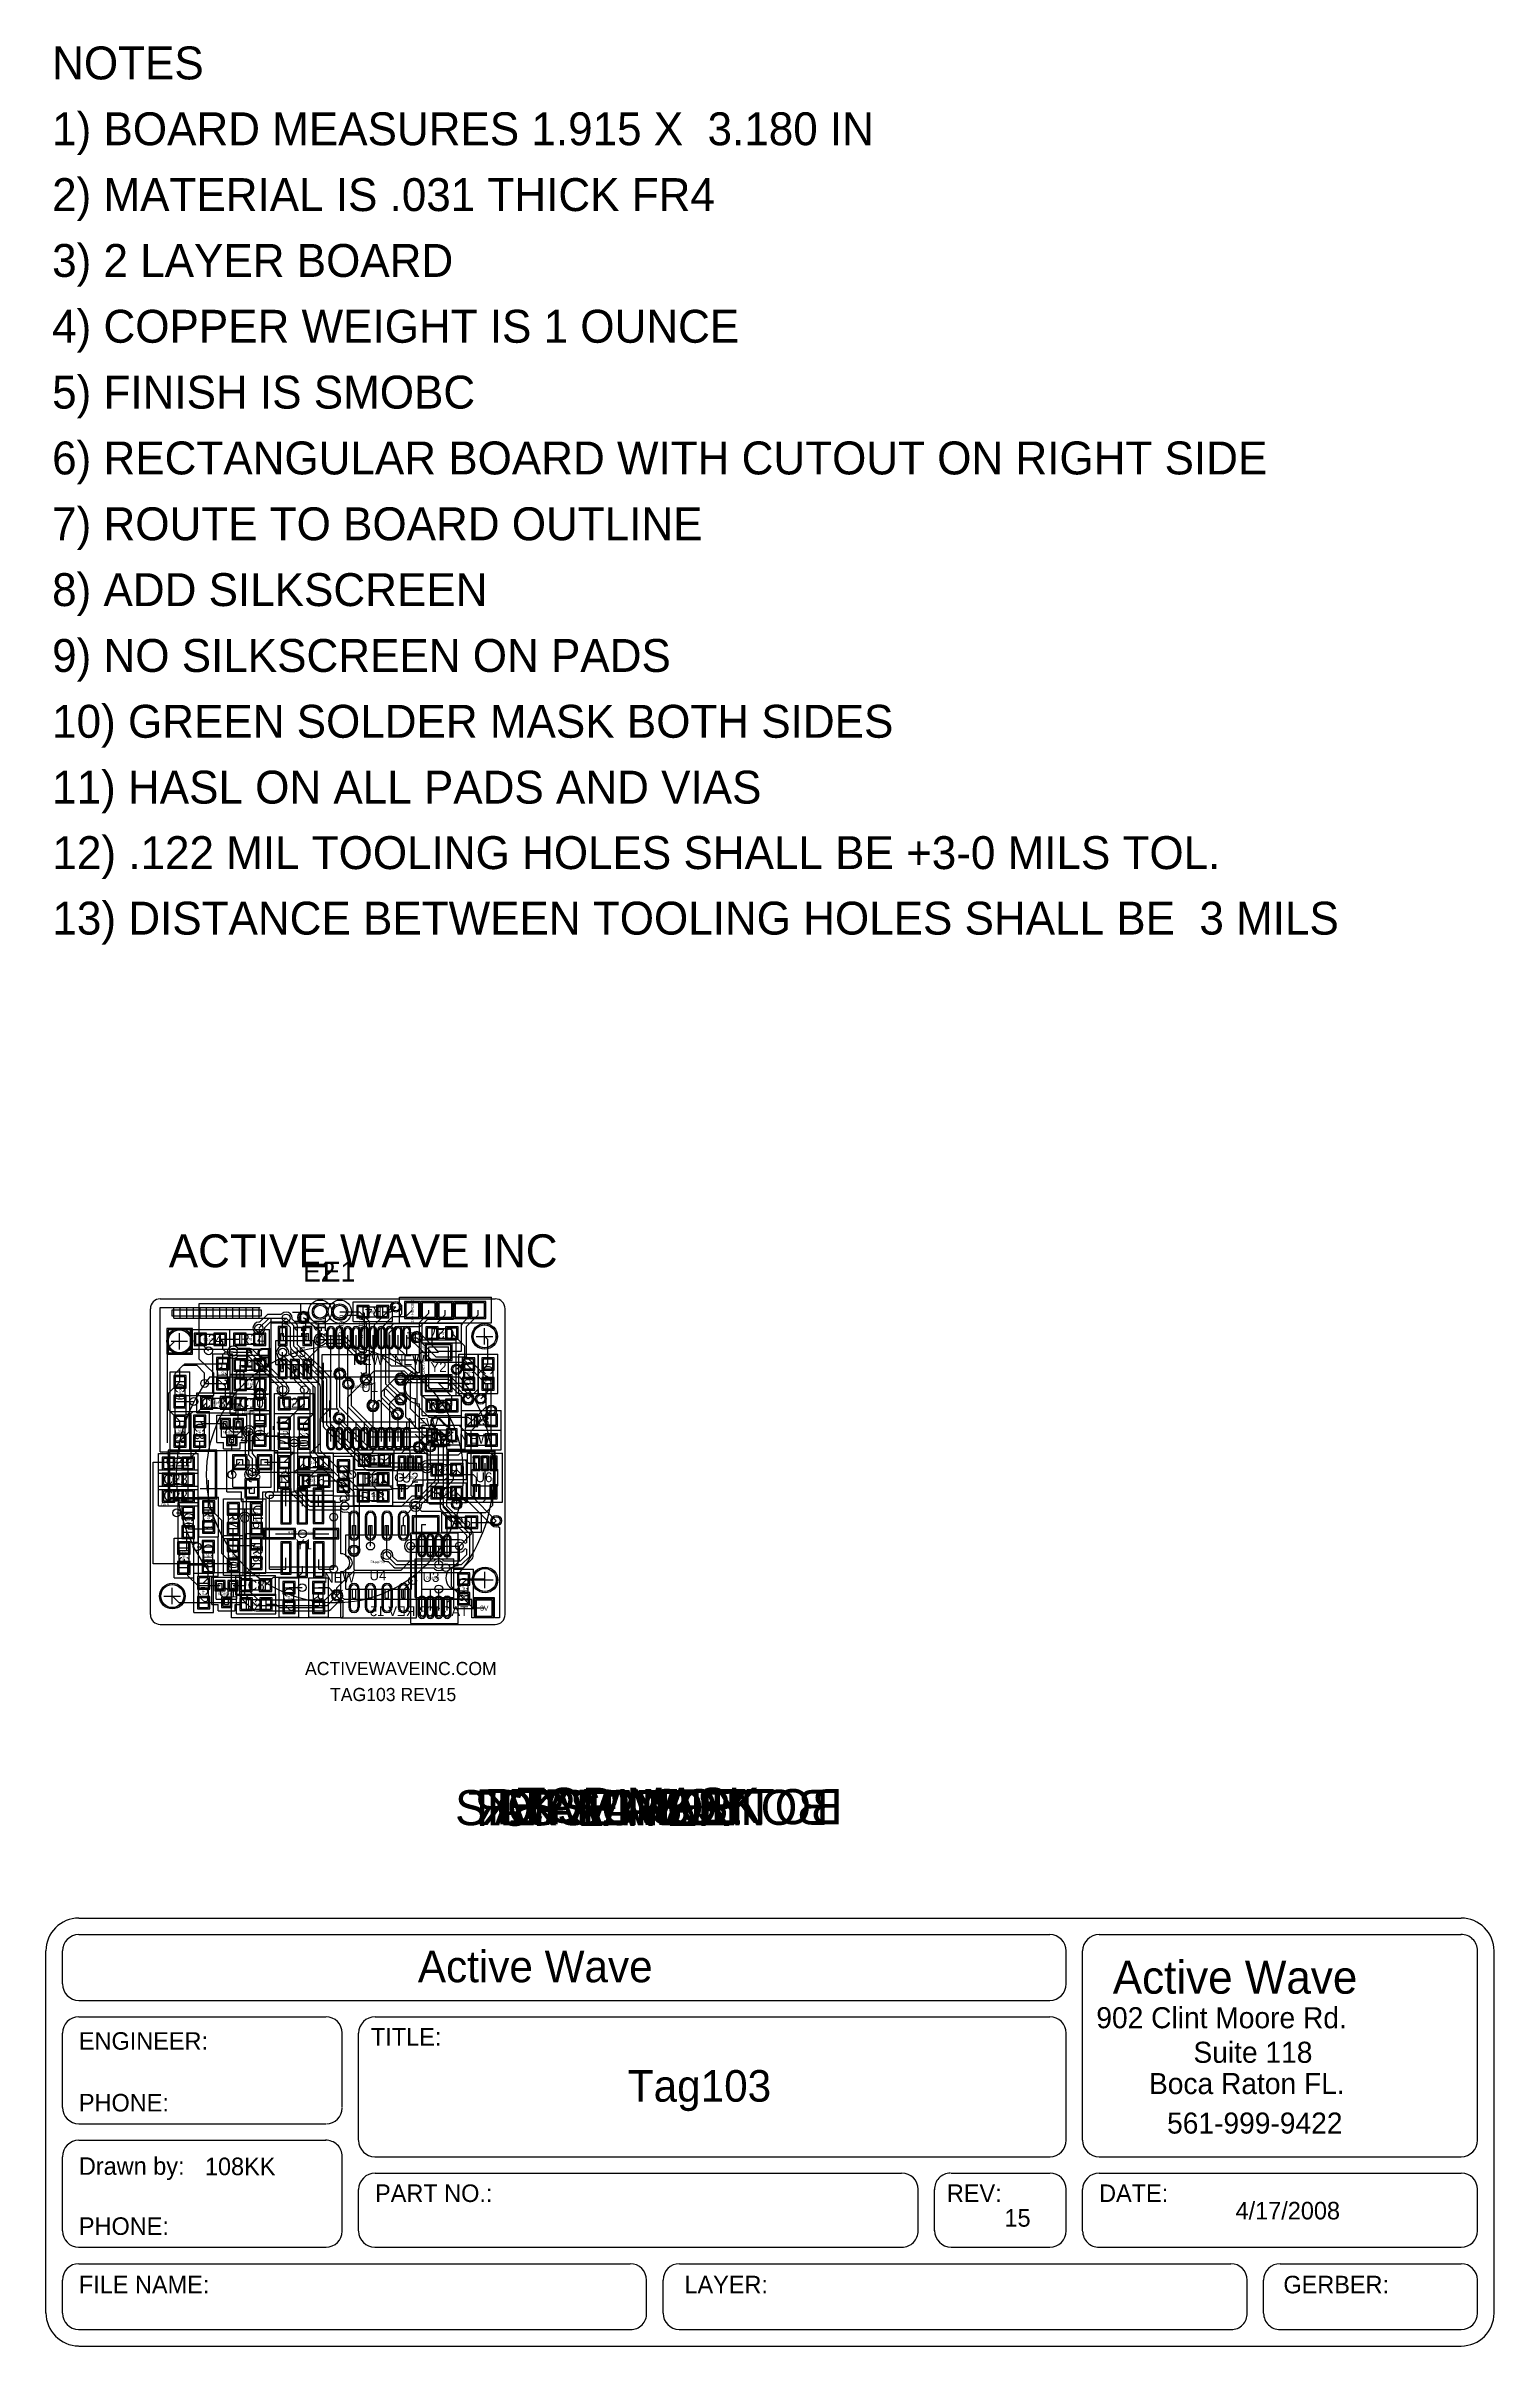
# Model space of a CAD drawing. Extents: x 8.93 to 13.33, y 4.89 to 11.88.
import ezdxf

# ---------------------------------------------------------------- set-up
doc = ezdxf.new("R2010")
doc.units = 0
doc.header["$MEASUREMENT"] = 0
for name, color, linetype in [('BOTTOMLAYER', 5, 'CONTINUOUS'), ('BOTTOMOVERLAY', 54, 'CONTINUOUS'), ('BOTTOMPASTE', 16, 'CONTINUOUS'), ('BOTTOMSOLDER', 6, 'CONTINUOUS'), ('MECHANICAL1', 6, 'CONTINUOUS'), ('MECHANICAL4', 56, 'CONTINUOUS'), ('MECHANICAL5', 56, 'CONTINUOUS'), ('MECHANICAL6', 56, 'CONTINUOUS'), ('MECHANICAL8', 56, 'CONTINUOUS'), ('MECHANICAL9', 56, 'CONTINUOUS'), ('MULTILAYER', 9, 'CONTINUOUS'), ('TOPLAYER', 1, 'CONTINUOUS'), ('TOPOVERLAY', 2, 'CONTINUOUS'), ('TOPPASTE', 8, 'CONTINUOUS'), ('TOPSOLDER', 216, 'CONTINUOUS')]:
    doc.layers.add(name, color=color, linetype=linetype)

msp = doc.modelspace()

# ---------------------------------------------------------------- texts
at = {"layer": 'BOTTOMLAYER', "text_generation_flag": 2}
msp.add_text('TAG103 REV 15', height=0.03, rotation=360, dxfattribs=at).set_placement((10.217, 7.11))
msp.add_text('BOTTOM LAYER', height=0.106666, dxfattribs=at).set_placement((11.354, 6.478))
at = {"layer": 'BOTTOMOVERLAY', "text_generation_flag": 2}
msp.add_text('B1', height=0.06, rotation=360, dxfattribs=at).set_placement((9.622, 7.865))
at = {"layer": 'BOTTOMSOLDER', "text_generation_flag": 2}
msp.add_text('BOTTOM MASK', height=0.106666, dxfattribs=at).set_placement((11.312, 6.476))
at = {"layer": 'MECHANICAL1'}
for s, height, rotation, p in [('39k', 0.008, 180, (9.937, 8.038)), ('1X5 HEADER', 0.008, 90, (10.051, 8.002)), ('.-1', 0.0375, 90, (9.72511, 7.960177)), ('.-1', 0.0375, 90, (9.78511, 7.960177)), ('.Pattern', 0.015, 90, (9.83761, 7.953927)), ('.Pattern', 0.015, 90, (9.89761, 7.953927)), ('15pF', 0.008, 180, (10.15, 7.973)), ('TC1070', 0.008, 360, (9.673, 7.907)), ('32.768KHZ CRYSTAL', 0.008, 270, (10.078, 7.931)), ('10', 0.008, 90, (9.475, 7.841)), ('15pF', 0.008, 270, (10.215, 7.86)), ('1000 pF', 0.008, 270, (9.338, 7.817)), ('15pF', 0.008, 360, (9.671, 7.751)), ('PIC16F690', 0.008, 360, (9.852, 7.803)), ('0.33uH', 0.008, 90, (9.588, 7.653)), ('39k', 0.008, 360, (10.247, 7.701)), ('10', 0.008, 270, (9.337, 7.678)), ('2 pF', 0.008, 270, (9.397, 7.686)), ('.01uF', 0.008, 270, (9.654, 7.683)), ('2.7K', 0.008, 270, (9.714, 7.677)), ('39K', 0.008, 180, (10.146, 7.664)), ('1 M', 0.008, 270, (9.654, 7.56)), ('100pF', 0.008, 270, (9.835, 7.555)), ('39K', 0.008, 360, (9.919, 7.582)), ('MAX9119EXK+', 0.008, 360, (10.227, 7.587)), ('2N7002', 0.008, 360, (9.538, 7.537)), ('100 pF', 0.008, 270, (9.363, 7.417)), ('68', 0.008, 90, (9.432, 7.404)), ('6.8K', 0.008, 270, (9.499, 7.42)), ('0.1 uF', 0.008, 270, (9.569, 7.427)), ('0.18uH', 0.008, 270, (9.349, 7.308)), ('2.7 pF', 0.008, 90, (9.43, 7.269)), ('39K', 0.008, 270, (9.499, 7.306)), ('4.7 K', 0.008, 90, (9.576, 7.283)), ('24aa256', 0.008, 360, (9.920001, 7.271)), ('DS1631', 0.008, 360, (10.09, 7.222)), ('0.1 uF', 0.008, 90, (10.207, 7.172)), ('2 PF', 0.008, 90, (9.417, 7.166)), ('NE85619', 0.008, 360, (9.457, 7.173)), ('33 pF', 0.008, 90, (9.675, 7.148)), ('22', 0.008, 90, (9.766, 7.16))]:
    msp.add_text(s, height=height, rotation=rotation, dxfattribs=at).set_placement(p)
for s, height, p in [('0.1 uF', 0.008, (9.412, 7.947)), ('470', 0.008, (9.542, 7.947)), ('10pF', 0.008, (10.263, 7.889)), ('2K', 0.008, (9.536, 7.867)), ('33 pF', 0.008, (9.434, 7.755)), ('100 pF', 0.008, (9.532, 7.811)), ('1000 pF', 0.008, (9.529, 7.726)), ('300K', 0.008, (10.122, 7.747)), ('NE85619', 0.008, (9.472, 7.665)), ('1.5pF', 0.008, (9.286, 7.603)), ('.1uF', 0.008, (9.735, 7.573)), ('2K', 0.008, (10.142, 7.551)), ('DNS', 0.008, (9.317, 7.522)), ('22K', 0.008, (9.734, 7.519)), ('220K', 0.008, (9.915, 7.523)), ('1K', 0.008, (9.923, 7.472)), ('MIC861', 0.008, (10.02, 7.527)), ('100K', 0.008, (10.14, 7.482)), ('DNS', 0.008, (9.285, 7.445)), ('916.5_Resonator', 0.008, (9.67, 7.36)), ('39k', 0.008, (10.187, 7.391)), ('1000 pF', 0.008, (9.549, 7.231)), ('10nH', 0.008, (9.554, 7.142)), ('ASSEMBLY', 0.106666, (10.297, 6.475))]:
    msp.add_text(s, height=height, dxfattribs=at).set_placement(p)
at = {"layer": 'MECHANICAL4'}
for s, height, p in [('Active Wave', 0.096, (10.063919, 5.997823)), ('Active Wave', 0.1, (12.175522, 5.963102)), ('902 Clint Moore Rd.', 0.064, (12.125522, 5.858102)), ('ENGINEER:', 0.053334, (9.03392, 5.792823)), ('TITLE:', 0.053334, (9.92142, 5.805323)), ('Suite 118', 0.064, (12.420522, 5.753102)), ('Tag103', 0.096, (10.702, 5.635)), ('Boca Raton FL.', 0.064, (12.285522, 5.658102)), ('PHONE: ', 0.053334, (9.03392, 5.605323)), ('561-999-9422', 0.064, (12.340522, 5.538102)), ('Drawn by:', 0.053334, (9.03392, 5.412823)), ('108KK', 0.053334, (9.416885, 5.411767)), ('PART NO.:', 0.053334, (9.93392, 5.330323)), ('REV:', 0.053334, (11.67142, 5.330323)), ('DATE:', 0.053334, (12.13392, 5.330323)), ('4/17/2008', 0.053334, (12.548691, 5.277364)), ('PHONE: ', 0.053334, (9.03392, 5.230323)), ('15', 0.053334, (11.846419, 5.255323)), ('FILE NAME:', 0.053334, (9.03392, 5.052823)), ('LAYER:', 0.053334, (10.87392, 5.052823)), ('GERBER:', 0.053334, (12.69392, 5.052823))]:
    msp.add_text(s, height=height, dxfattribs=at).set_placement(p)
at = {"layer": 'MECHANICAL5'}
for s, p in [('NOTES', (8.952596, 11.7785)), ('1) BOARD MEASURES 1.915 X  3.180 IN', (8.952596, 11.5785)), ('2) MATERIAL IS .031 THICK FR4', (8.952596, 11.3785)), ('3) 2 LAYER BOARD', (8.952596, 11.1785)), ('4) COPPER WEIGHT IS 1 OUNCE', (8.952596, 10.9785)), ('5) FINISH IS SMOBC', (8.952596, 10.7785)), ('6) RECTANGULAR BOARD WITH CUTOUT ON RIGHT SIDE', (8.952596, 10.5785)), ('7) ROUTE TO BOARD OUTLINE', (8.952596, 10.3785)), ('8) ADD SILKSCREEN', (8.952596, 10.1785)), ('9) NO SILKSCREEN ON PADS', (8.952596, 9.9785)), ('10) GREEN SOLDER MASK BOTH SIDES', (8.952596, 9.7785)), ('11) HASL ON ALL PADS AND VIAS', (8.952596, 9.5785)), ('12) .122 MIL TOOLING HOLES SHALL BE +3-0 MILS TOL.', (8.953596, 9.3795)), ('13) DISTANCE BETWEEN TOOLING HOLES SHALL BE  3 MILS', (8.953596, 9.1805))]:
    msp.add_text(s, height=0.1, dxfattribs=at).set_placement(p)
at = {"layer": 'MECHANICAL6'}
for p in [(9.867, 7.873), (9.991, 7.873), (10.033, 7.682), (10.19, 7.634), (9.779, 7.212)]:
    msp.add_text('NEW', height=0.03, rotation=360, dxfattribs=at).set_placement(p)
msp.add_text('3V', height=0.015, dxfattribs=at).set_placement((10.253, 7.127))
at = {"layer": 'MECHANICAL8', "text_generation_flag": 2}
msp.add_text('.-1', height=0.04, rotation=90, dxfattribs=at).set_placement((9.64074, 7.705354))
at = {"layer": 'MECHANICAL9', "text_generation_flag": 2}
msp.add_text('.-1', height=0.04, rotation=90, dxfattribs=at).set_placement((9.565937, 7.691575))
at = {"layer": 'TOPLAYER'}
for s, height, p in [('ACTIVE WAVE INC', 0.1, (9.307, 8.17)), ('ACTIVEWAVEINC.COM', 0.04, (9.721, 6.931)), ('TAG103 REV15', 0.04, (9.797, 6.852)), ('TOP LAYER', 0.106666, (10.216, 6.473))]:
    msp.add_text(s, height=height, dxfattribs=at).set_placement(p)
at = {"layer": 'TOPOVERLAY'}
for s, height, p in [('E2', 0.06, (9.7155, 8.1265)), ('E1', 0.06, (9.7755, 8.1265)), ('C24', 0.03, (9.397, 7.936)), ('R14', 0.03, (9.524, 7.937)), ('R17', 0.03, (9.519, 7.857)), ('C7', 0.03, (9.534, 7.801)), ('C13', 0.03, (9.406, 7.742)), ('C10', 0.03, (9.522, 7.743)), ('R23', 0.03, (10.095, 7.737)), ('Q2', 0.03, (9.477, 7.653)), ('C21', 0.03, (9.298, 7.565)), ('C11', 0.03, (9.712, 7.563)), ('U2', 0.03, (10.015, 7.516)), ('R19', 0.03, (10.112, 7.54)), ('C23', 0.03, (9.291, 7.511)), ('C22', 0.03, (9.291, 7.461)), ('R16', 0.03, (9.708, 7.507)), ('R18', 0.03, (9.89, 7.457)), ('R21', 0.03, (9.898, 7.515)), ('R24', 0.03, (10.11, 7.469)), ('R5', 0.03, (10.174, 7.381)), ('Y1', 0.03, (9.693, 7.313)), ('C8', 0.03, (9.547, 7.189)), ('L2', 0.03, (9.544, 7.13)), ('SILK SCREEN', 0.106666, (10.177, 6.475))]:
    msp.add_text(s, height=height, dxfattribs=at).set_placement(p)
for s, height, rotation, p in [('R4', 0.03, 180, (9.95441, 8.04941)), ('.-1', 0.0375, 90, (9.72511, 7.941427)), ('.-1', 0.0375, 90, (9.78511, 7.941427)), ('J1', 0.03, 180, (10.0715, 7.972)), ('C27', 0.03, 180, (10.175, 7.983)), ('U5', 0.03, 360, (9.673, 7.897)), ('R12', 0.03, 270, (9.454, 7.883)), ('Y2', 0.03, 360, (10.102, 7.852)), ('C26', 0.03, 270, (10.205, 7.884)), ('C4', 0.03, 270, (10.262, 7.872)), ('C9', 0.03, 270, (9.326, 7.817)), ('C20', 0.03, 360, (9.649264, 7.74336)), ('U1', 0.03, 360, (9.892, 7.791)), ('R26', 0.06, 90, (10.1625, 7.6195)), ('R13', 0.03, 270, (9.326, 7.707)), ('C3', 0.03, 270, (9.386, 7.697)), ('L6', 0.03, 270, (9.569, 7.7)), ('C17', 0.03, 270, (9.641866, 7.704)), ('R20', 0.03, 270, (9.702, 7.698)), ('R3', 0.03, 360, (10.23, 7.689)), ('R1', 0.03, 180, (10.155, 7.677)), ('Q3', 0.03, 360, (9.534, 7.525)), ('R2', 0.03, 270, (9.649, 7.567)), ('C14', 0.03, 270, (9.823, 7.57)), ('R15', 0.03, 360, (9.89, 7.57)), ('U6', 0.03, 360, (10.239, 7.517)), ('C6', 0.03, 270, (9.353, 7.425)), ('R11', 0.03, 270, (9.413, 7.438)), ('R7', 0.03, 270, (9.488, 7.428001)), ('C15', 0.03, 270, (9.563, 7.448)), ('L3', 0.03, 270, (9.339, 7.313937)), ('C19', 0.03, 270, (9.412, 7.33)), ('R10', 0.03, 270, (9.488, 7.328)), ('R8', 0.03, 270, (9.563, 7.325)), ('C2', 0.03, 270, (9.396, 7.201)), ('Q1', 0.03, 360, (9.46, 7.167)), ('U4', 0.03, 360, (9.917, 7.219)), ('U3', 0.03, 360, (10.078, 7.214)), ('C18', 0.03, 270, (10.188732, 7.228)), ('C12', 0.03, 270, (9.65741, 7.19659)), ('R6', 0.03, 270, (9.74741, 7.18659))]:
    msp.add_text(s, height=height, rotation=rotation, dxfattribs=at).set_placement(p)
at = {"layer": 'TOPPASTE'}
msp.add_text('TOP PASTE', height=0.106666, dxfattribs=at).set_placement((10.248691, 6.477697))
at = {"layer": 'TOPSOLDER'}
msp.add_text('TOP MASK', height=0.106666, dxfattribs=at).set_placement((10.365, 6.482))

# ---------------------------------------------------------------- linework, layer by layer
at = {"layer": 'BOTTOMLAYER'}
for p, q in [((9.399469, 7.891207), (9.399469, 8.06)), ((9.399469, 8.06), (9.809611, 8.06)), ((9.716023, 8.035397), (9.709, 8.034)), ((9.723046, 8.034), (9.716023, 8.035397)), ((9.801976, 8.041705), (9.801093, 8.035)), ((9.804564, 8.047953), (9.801976, 8.041705)), ((9.808681, 8.053319), (9.804564, 8.047953)), ((9.811218, 8.055265), (9.808681, 8.053319)), ((9.809611, 8.06), (9.811218, 8.055265)), ((9.932, 7.995), (9.987, 8.05)), ((9.987, 8.05), (9.997, 8.05)), ((10.027, 8.02), (10.047, 8.04)), ((10.027315, 8.061654), (10.027315, 8.018346)), ((10.066685, 8.061654), (10.027315, 8.061654)), ((10.066685, 8.018346), (10.066685, 8.061654)), ((10.077315, 8.061654), (10.077315, 8.018346)), ((10.116685, 8.061654), (10.077315, 8.061654)), ((10.097, 8.03), (10.097, 8.04)), ((10.116685, 8.018346), (10.116685, 8.061654)), ((10.127315, 8.061654), (10.127315, 8.018346)), ((10.166685, 8.061654), (10.127315, 8.061654)), ((10.166685, 8.018346), (10.166685, 8.061654)), ((10.172685, 8.012346), (10.172685, 8.06)), ((10.172685, 8.06), (10.221315, 8.06)), ((10.177315, 8.061654), (10.177315, 8.018346)), ((10.216685, 8.061654), (10.177315, 8.061654)), ((10.216685, 8.018346), (10.216685, 8.061654)), ((10.221315, 8.06), (10.221315, 8.022425)), ((10.227315, 8.061654), (10.227315, 8.018346)), ((10.266685, 8.061654), (10.227315, 8.061654)), ((10.247, 8.025039), (10.247, 8.04)), ((10.266685, 8.018346), (10.266685, 8.061654)), ((9.305, 7.98), (9.305, 7.91)), ((9.375, 7.98), (9.305, 7.98)), ((9.375, 7.91), (9.375, 7.98)), ((9.564044, 7.992023), (9.562647, 7.985)), ((9.562647, 7.985), (9.564044, 7.977977)), ((9.568023, 7.997977), (9.564044, 7.992023)), ((9.564044, 7.977977), (9.568023, 7.972023)), ((9.573977, 8.001956), (9.568023, 7.997977)), ((9.568023, 7.972023), (9.573977, 7.968044)), ((9.581, 8.003353), (9.573977, 8.001956)), ((9.573977, 7.968044), (9.581, 7.966647)), ((9.581, 7.985), (9.611647, 8.015647)), ((9.583078, 8.002939), (9.581, 8.003353)), ((9.581, 7.966647), (9.588023, 7.968044)), ((9.603717, 8.023578), (9.583078, 8.002939)), ((9.588023, 7.968044), (9.593977, 7.972023)), ((9.593977, 7.972023), (9.597956, 7.977977)), ((9.597956, 7.977977), (9.599353, 7.985)), ((9.598939, 7.987078), (9.616293, 8.004432)), ((9.599353, 7.985), (9.598939, 7.987078)), ((9.607355, 8.026009), (9.603717, 8.023578)), ((9.603717, 8.023578), (9.603717, 8.023578)), ((9.611647, 8.026863), (9.607355, 8.026009)), ((9.611648, 8.026863), (9.611647, 8.026863)), ((9.611647, 8.015647), (9.661, 8.015647)), ((9.649337, 8.026863), (9.611648, 8.026863)), ((9.616293, 8.004432), (9.649337, 8.004432)), ((9.650514, 8.028625), (9.649337, 8.026863)), ((9.649337, 8.004432), (9.650514, 8.00267)), ((9.656468, 8.032603), (9.650514, 8.028625)), ((9.650514, 8.00267), (9.656468, 7.998692)), ((9.663491, 8.034), (9.656468, 8.032603)), ((9.656468, 7.998692), (9.663491, 7.997295)), ((9.661575, 8.016697), (9.663491, 8.015647)), ((9.670515, 8.032603), (9.663491, 8.034)), ((9.663491, 8.015647), (9.687, 7.992139)), ((9.663491, 7.997295), (9.66557, 7.997708)), ((9.66557, 7.997708), (9.675785, 7.987493)), ((9.676469, 8.028625), (9.670515, 8.032603)), ((9.675785, 7.987493), (9.675785, 7.930001)), ((9.680447, 8.022671), (9.676469, 8.028625)), ((9.681844, 8.015647), (9.680447, 8.022671)), ((9.681431, 8.013569), (9.681844, 8.015647)), ((9.69493, 8.00007), (9.681431, 8.013569)), ((9.687, 7.93), (9.687, 7.992139)), ((9.694931, 8.000069), (9.69493, 8.00007)), ((9.697362, 7.996431), (9.694931, 8.000069)), ((9.698216, 7.992139), (9.697362, 7.996431)), ((9.699068, 8.024068), (9.697671, 8.017044)), ((9.697671, 8.017044), (9.699068, 8.010021)), ((9.698215, 7.992138), (9.698216, 7.992139)), ((9.698215, 7.934646), (9.698215, 7.992138)), ((9.703046, 8.030022), (9.699068, 8.024068)), ((9.699068, 8.010021), (9.703046, 8.004067)), ((9.709, 8.034), (9.703046, 8.030022)), ((9.703046, 8.004067), (9.709, 8.000089)), ((9.709, 8.000089), (9.716023, 7.998692)), ((9.716023, 7.998692), (9.723046, 8.000089)), ((9.729, 8.030022), (9.723046, 8.034)), ((9.723046, 8.000089), (9.729, 8.004067)), ((9.732979, 8.024068), (9.729, 8.030022)), ((9.729, 8.004067), (9.732979, 8.010021)), ((9.734376, 8.017044), (9.732979, 8.024068)), ((9.732979, 8.010021), (9.734376, 8.017044)), ((9.759977, 7.966956), (9.754023, 7.962977)), ((9.767, 7.968353), (9.759977, 7.966956)), ((9.774023, 7.966956), (9.767, 7.968353)), ((9.779977, 7.962977), (9.774023, 7.966956)), ((9.801093, 8.035), (9.801976, 8.028295)), ((9.801976, 8.028295), (9.804564, 8.022047)), ((9.804564, 8.022047), (9.808681, 8.016681)), ((9.808681, 8.016681), (9.814047, 8.012564)), ((9.814047, 8.012564), (9.820295, 8.009976)), ((9.820295, 8.009976), (9.827, 8.009093)), ((9.827, 8.035), (9.887, 8.035)), ((9.827, 8.009093), (9.833705, 8.009976)), ((9.833705, 8.009976), (9.839953, 8.012564)), ((9.839953, 8.012564), (9.845319, 8.016681)), ((9.845319, 8.016681), (9.849436, 8.022047)), ((9.849436, 8.022047), (9.850578, 8.024804)), ((9.850578, 8.024804), (9.882777, 8.024804)), ((9.882777, 8.024804), (9.906804, 8.000777)), ((9.887, 8.035), (9.917, 8.005)), ((9.906804, 8.000777), (9.906804, 7.91206)), ((9.917, 7.840937), (9.917, 8.005)), ((9.932, 7.754362), (9.932, 7.995)), ((9.952, 7.985), (9.987, 8.02)), ((9.952, 7.775), (9.952, 7.985)), ((9.967, 7.975), (9.992, 8)), ((9.967, 7.815), (9.967, 7.975)), ((9.977196, 7.970777), (9.996223, 7.989804)), ((9.977196, 7.819223), (9.977196, 7.970777)), ((9.987, 8.02), (10.027, 8.02)), ((9.992, 8), (10.067, 8)), ((9.996223, 7.989804), (10.067, 7.989804)), ((10.027315, 8.018346), (10.066685, 8.018346)), ((10.048023, 7.968977), (10.044044, 7.963023)), ((10.053977, 7.972956), (10.048023, 7.968977)), ((10.061, 7.974353), (10.053977, 7.972956)), ((10.068023, 7.972956), (10.061, 7.974353)), ((10.067, 8), (10.097, 8.03)), ((10.067, 7.989804), (10.070902, 7.99058)), ((10.073977, 7.968977), (10.068023, 7.972956)), ((10.070902, 7.99058), (10.074209, 7.99279)), ((10.077956, 7.963023), (10.073977, 7.968977)), ((10.074209, 7.99279), (10.074209, 7.99279)), ((10.074209, 7.99279), (10.07421, 7.99279)), ((10.07421, 7.99279), (10.093766, 8.012346)), ((10.07421, 7.99279), (10.07421, 7.99279)), ((10.07421, 7.99279), (10.07421, 7.99279)), ((10.07421, 7.99279), (10.07421, 7.99279)), ((10.07421, 7.99279), (10.07421, 7.99279)), ((10.07421, 7.99279), (10.07421, 7.99279)), ((10.07421, 7.99279), (10.07421, 7.99279)), ((10.07421, 7.99279), (10.07421, 7.99279)), ((10.07421, 7.99279), (10.07421, 7.99279)), ((10.07421, 7.99279), (10.07421, 7.99279)), ((10.07421, 7.99279), (10.07421, 7.99279)), ((10.07421, 7.99279), (10.07421, 7.99279)), ((10.07421, 7.99279), (10.07421, 7.99279)), ((10.07421, 7.99279), (10.07421, 7.99279)), ((10.07421, 7.99279), (10.07421, 7.99279)), ((10.07421, 7.99279), (10.07421, 7.99279)), ((10.07421, 7.99279), (10.07421, 7.99279)), ((10.07421, 7.99279), (10.07421, 7.99279)), ((10.07421, 7.99279), (10.07421, 7.99279)), ((10.07421, 7.99279), (10.07421, 7.99279)), ((10.07421, 7.99279), (10.07421, 7.99279)), ((10.07421, 7.99279), (10.07421, 7.99279)), ((10.07421, 7.99279), (10.07421, 7.99279)), ((10.07421, 7.99279), (10.07421, 7.99279)), ((10.07421, 7.99279), (10.07421, 7.99279)), ((10.07421, 7.99279), (10.07421, 7.99279)), ((10.07421, 7.99279), (10.07421, 7.99279)), ((10.07421, 7.99279), (10.07421, 7.99279)), ((10.07421, 7.99279), (10.07421, 7.99279)), ((10.077315, 8.018346), (10.116685, 8.018346)), ((10.093766, 8.012346), (10.172685, 8.012346)), ((10.127315, 8.018346), (10.166685, 8.018346)), ((10.177315, 8.018346), (10.216685, 8.018346)), ((10.196889, 7.996243), (10.195647, 7.99)), ((10.195647, 7.99), (10.195647, 7.914353)), ((10.200425, 8.001535), (10.196889, 7.996243)), ((10.221315, 8.022425), (10.200425, 8.001535)), ((10.211961, 7.99), (10.247, 8.025039)), ((10.211961, 7.898039), (10.211961, 7.99)), ((10.227315, 8.018346), (10.266685, 8.018346)), ((9.303, 7.923), (9.325, 7.945)), ((9.303, 7.637), (9.303, 7.923)), ((9.305, 7.91), (9.375, 7.91)), ((9.325, 7.945), (9.34, 7.945)), ((9.486183, 7.919023), (9.484786, 7.912)), ((9.484786, 7.912), (9.486183, 7.904977)), ((9.490161, 7.924977), (9.486183, 7.919023)), ((9.486183, 7.904977), (9.490161, 7.899023)), ((9.496115, 7.928956), (9.490161, 7.924977)), ((9.490161, 7.899023), (9.496115, 7.895044)), ((9.503138, 7.930353), (9.496115, 7.928956)), ((9.510162, 7.928956), (9.503138, 7.930353)), ((9.503138, 7.912), (9.553, 7.912)), ((9.516116, 7.924977), (9.510162, 7.928956)), ((9.510162, 7.895044), (9.516116, 7.899023)), ((9.517293, 7.923216), (9.516116, 7.924977)), ((9.516116, 7.899023), (9.517293, 7.900785)), ((9.553, 7.923216), (9.517293, 7.923216)), ((9.517293, 7.900785), (9.548354, 7.900785)), ((9.548354, 7.900785), (9.639877, 7.809262)), ((9.557292, 7.922362), (9.553, 7.923216)), ((9.553, 7.923216), (9.553, 7.923216)), ((9.553, 7.912), (9.654, 7.811)), ((9.560931, 7.919931), (9.557292, 7.922362)), ((9.66193, 7.818931), (9.560931, 7.919931)), ((9.636044, 7.919023), (9.634647, 7.912)), ((9.634647, 7.912), (9.636044, 7.904977)), ((9.640023, 7.924977), (9.636044, 7.919023)), ((9.636044, 7.904977), (9.636686, 7.904016)), ((9.636686, 7.904016), (9.636686, 7.904)), ((9.636686, 7.904), (9.636686, 7.904)), ((9.636686, 7.904), (9.636686, 7.904)), ((9.636686, 7.904), (9.637928, 7.897757)), ((9.637928, 7.897757), (9.641465, 7.892465)), ((9.645977, 7.928956), (9.640023, 7.924977)), ((9.653, 7.930353), (9.645977, 7.928956)), ((9.660023, 7.928956), (9.653, 7.930353)), ((9.653, 7.904), (9.653, 7.912)), ((9.653, 7.904), (9.752, 7.805)), ((9.665977, 7.924977), (9.660023, 7.928956)), ((9.669956, 7.919023), (9.665977, 7.924977)), ((9.671353, 7.912), (9.669956, 7.919023)), ((9.670808, 7.909263), (9.671353, 7.912)), ((9.763535, 7.816535), (9.670808, 7.909263)), ((9.675785, 7.930001), (9.675784, 7.93)), ((9.675784, 7.93), (9.676638, 7.925708)), ((9.676638, 7.925708), (9.679069, 7.922069)), ((9.679069, 7.922069), (9.775785, 7.825354)), ((9.687, 7.93), (9.787, 7.83)), ((9.79493, 7.837931), (9.698215, 7.934646)), ((9.750044, 7.957023), (9.748647, 7.95)), ((9.748647, 7.95), (9.750044, 7.942977)), ((9.754023, 7.962977), (9.750044, 7.957023)), ((9.750044, 7.942977), (9.754023, 7.937023)), ((9.754023, 7.937023), (9.759977, 7.933044)), ((9.759977, 7.933044), (9.767, 7.931647)), ((9.767, 7.95), (9.837, 7.95)), ((9.767, 7.931647), (9.774023, 7.933044)), ((9.774023, 7.933044), (9.779977, 7.937023)), ((9.781836, 7.960196), (9.779977, 7.962977)), ((9.779977, 7.937023), (9.781836, 7.939804)), ((9.837, 7.960196), (9.781836, 7.960196)), ((9.781836, 7.939804), (9.832777, 7.939804)), ((9.832777, 7.939804), (9.8743, 7.898281)), ((9.840902, 7.95942), (9.837, 7.960196)), ((9.837, 7.95), (9.892, 7.895)), ((9.84421, 7.95721), (9.840902, 7.95942)), ((9.888719, 7.9127), (9.84421, 7.95721)), ((9.8743, 7.898281), (9.873647, 7.895)), ((9.892, 7.913353), (9.888719, 7.9127)), ((9.899023, 7.911956), (9.892, 7.913353)), ((9.902394, 7.909703), (9.899023, 7.911956)), ((9.906804, 7.91206), (9.902394, 7.909703)), ((10.044044, 7.963023), (10.042647, 7.956)), ((10.042647, 7.956), (10.044044, 7.948977)), ((10.044044, 7.948977), (10.048023, 7.943023)), ((10.048023, 7.943023), (10.053977, 7.939044)), ((10.053977, 7.939044), (10.05511, 7.938819)), ((10.05511, 7.938819), (10.107425, 7.886504)), ((10.061, 7.956), (10.118961, 7.898039)), ((10.078181, 7.96189), (10.077956, 7.963023)), ((10.125718, 7.914353), (10.078181, 7.96189)), ((10.118961, 7.898039), (10.211961, 7.898039)), ((10.195647, 7.914353), (10.125718, 7.914353)), ((10.211961, 7.898039), (10.287, 7.823)), ((9.326, 7.847), (9.351, 7.872)), ((9.326, 7.637), (9.326, 7.847)), ((9.351, 7.872), (9.392, 7.872)), ((9.392, 7.872), (9.416, 7.848)), ((9.443862, 7.847804), (9.399469, 7.891207)), ((9.416, 7.817), (9.416, 7.848)), ((9.443862, 7.780286), (9.443862, 7.847804)), ((9.496115, 7.895044), (9.503138, 7.893647)), ((9.503138, 7.893647), (9.510162, 7.895044)), ((9.641465, 7.892465), (9.735686, 7.798243)), ((9.787, 7.69), (9.787, 7.83)), ((9.794931, 7.837931), (9.79493, 7.837931)), ((9.797362, 7.834292), (9.794931, 7.837931)), ((9.798216, 7.83), (9.797362, 7.834292)), ((9.797362, 7.834292), (9.797362, 7.834292)), ((9.797362, 7.834292), (9.797362, 7.834292)), ((9.797362, 7.834292), (9.797362, 7.834292)), ((9.797362, 7.834292), (9.797362, 7.834292)), ((9.797362, 7.834292), (9.797362, 7.834292)), ((9.797362, 7.834292), (9.797362, 7.834292)), ((9.797362, 7.834292), (9.797362, 7.834292)), ((9.797362, 7.834292), (9.797362, 7.834292)), ((9.797362, 7.834292), (9.797362, 7.834292)), ((9.797362, 7.834292), (9.797362, 7.834292)), ((9.797362, 7.834292), (9.797362, 7.834292)), ((9.797362, 7.834292), (9.797362, 7.834292)), ((9.797362, 7.834292), (9.797362, 7.834292)), ((9.797362, 7.834292), (9.797362, 7.834292)), ((9.797362, 7.834292), (9.797362, 7.834292)), ((9.797362, 7.834292), (9.797362, 7.834292)), ((9.797362, 7.834292), (9.797362, 7.834292)), ((9.797362, 7.834292), (9.797362, 7.834292)), ((9.797362, 7.834292), (9.797362, 7.834292)), ((9.798215, 7.829999), (9.798216, 7.83)), ((9.798215, 7.694646), (9.798215, 7.829999)), ((9.810044, 7.852023), (9.808647, 7.845)), ((9.808647, 7.845), (9.810044, 7.837977)), ((9.814023, 7.857977), (9.810044, 7.852023)), ((9.810044, 7.837977), (9.814023, 7.832023)), ((9.819977, 7.861956), (9.814023, 7.857977)), ((9.814023, 7.832023), (9.816804, 7.830164)), ((9.816804, 7.830164), (9.816804, 7.745)), ((9.827, 7.863353), (9.819977, 7.861956)), ((9.834023, 7.861956), (9.827, 7.863353)), ((9.827, 7.745), (9.827, 7.845)), ((9.839977, 7.857977), (9.834023, 7.861956)), ((9.843956, 7.852023), (9.839977, 7.857977)), ((9.842789, 7.83623), (9.843956, 7.837977)), ((9.845567, 7.832073), (9.842789, 7.83623)), ((9.845353, 7.845), (9.843956, 7.852023)), ((9.843956, 7.837977), (9.845353, 7.845)), ((9.852, 7.833353), (9.845567, 7.832073)), ((9.859023, 7.831956), (9.852, 7.833353)), ((9.864977, 7.827977), (9.859023, 7.831956)), ((9.868956, 7.822023), (9.864977, 7.827977)), ((9.873647, 7.895), (9.875044, 7.887977)), ((9.875044, 7.887977), (9.879023, 7.882023)), ((9.879023, 7.882023), (9.884977, 7.878044)), ((9.884977, 7.878044), (9.892, 7.876647)), ((9.889576, 7.837492), (9.888179, 7.830469)), ((9.888179, 7.830469), (9.889576, 7.823445)), ((9.893554, 7.843446), (9.889576, 7.837492)), ((9.892, 7.876647), (9.899023, 7.878044)), ((9.899508, 7.847424), (9.893554, 7.843446)), ((9.899023, 7.878044), (9.902394, 7.880297)), ((9.906531, 7.848821), (9.899508, 7.847424)), ((9.902394, 7.880297), (9.906804, 7.87794)), ((9.906804, 7.849045), (9.906531, 7.848821)), ((9.906531, 7.830469), (9.917, 7.840937)), ((9.906804, 7.87794), (9.906804, 7.849045)), ((9.995044, 7.837023), (9.993647, 7.83)), ((9.993647, 7.83), (9.995044, 7.822977)), ((9.999023, 7.842977), (9.995044, 7.837023)), ((10.004977, 7.846956), (9.999023, 7.842977)), ((10.012, 7.848353), (10.004977, 7.846956)), ((10.019023, 7.846956), (10.012, 7.848353)), ((10.012, 7.83), (10.157, 7.83)), ((10.024977, 7.842977), (10.019023, 7.846956)), ((10.026836, 7.840196), (10.024977, 7.842977)), ((10.157, 7.840196), (10.026836, 7.840196)), ((10.107425, 7.886504), (10.112718, 7.882968)), ((10.112718, 7.882968), (10.118961, 7.881726)), ((10.118961, 7.881726), (10.205203, 7.881726)), ((10.160902, 7.83942), (10.157, 7.840196)), ((10.157, 7.83), (10.217, 7.77)), ((10.16421, 7.83721), (10.160902, 7.83942)), ((10.213719, 7.7877), (10.16421, 7.83721)), ((10.205203, 7.881726), (10.270687, 7.816243)), ((9.360008, 7.722415), (9.360008, 7.780286)), ((9.360008, 7.780286), (9.443862, 7.780286)), ((9.567044, 7.791023), (9.565647, 7.784)), ((9.565647, 7.784), (9.567044, 7.776977)), ((9.571023, 7.796977), (9.567044, 7.791023)), ((9.567044, 7.776977), (9.571023, 7.771023)), ((9.576977, 7.800956), (9.571023, 7.796977)), ((9.571023, 7.771023), (9.576977, 7.767044)), ((9.584, 7.802353), (9.576977, 7.800956)), ((9.576977, 7.767044), (9.584, 7.765647)), ((9.591023, 7.800956), (9.584, 7.802353)), ((9.584, 7.765647), (9.591023, 7.767044)), ((9.596977, 7.796977), (9.591023, 7.800956)), ((9.591023, 7.767044), (9.596977, 7.771023)), ((9.600956, 7.791023), (9.596977, 7.796977)), ((9.596977, 7.771023), (9.600956, 7.776977)), ((9.602353, 7.784), (9.600956, 7.791023)), ((9.600956, 7.776977), (9.602353, 7.784)), ((9.637044, 7.805023), (9.635647, 7.798)), ((9.635647, 7.798), (9.637044, 7.790977)), ((9.639877, 7.809262), (9.637044, 7.805023)), ((9.637044, 7.790977), (9.641023, 7.785023)), ((9.641023, 7.785023), (9.646977, 7.781044)), ((9.646977, 7.781044), (9.654, 7.779647)), ((9.654, 7.798), (9.654, 7.811)), ((9.654, 7.779647), (9.661023, 7.781044)), ((9.661023, 7.781044), (9.666977, 7.785023)), ((9.661931, 7.818931), (9.66193, 7.818931)), ((9.664362, 7.815292), (9.661931, 7.818931)), ((9.664951, 7.812331), (9.664362, 7.815292)), ((9.666977, 7.810977), (9.664951, 7.812331)), ((9.670956, 7.805023), (9.666977, 7.810977)), ((9.666977, 7.785023), (9.670956, 7.790977)), ((9.672353, 7.798), (9.670956, 7.805023)), ((9.670956, 7.790977), (9.672353, 7.798)), ((9.735686, 7.798243), (9.735686, 7.605)), ((9.752, 7.605), (9.752, 7.805)), ((9.767072, 7.811243), (9.763535, 7.816535)), ((9.768313, 7.805), (9.767072, 7.811243)), ((9.768313, 7.611757), (9.768313, 7.805)), ((9.775785, 7.825354), (9.775785, 7.690001)), ((9.852, 7.745), (9.852, 7.815)), ((9.862196, 7.800164), (9.864977, 7.802023)), ((9.862196, 7.749223), (9.862196, 7.800164)), ((9.864977, 7.802023), (9.868956, 7.807977)), ((9.870353, 7.815), (9.868956, 7.822023)), ((9.868956, 7.807977), (9.870353, 7.815)), ((9.889576, 7.823445), (9.893554, 7.817491)), ((9.893554, 7.817491), (9.899508, 7.813513)), ((9.899508, 7.813513), (9.906531, 7.812116)), ((9.906531, 7.812116), (9.913555, 7.813513)), ((9.910682, 7.757023), (9.909285, 7.75)), ((9.914661, 7.762977), (9.910682, 7.757023)), ((9.913555, 7.813513), (9.917394, 7.816079)), ((9.920615, 7.766956), (9.914661, 7.762977)), ((9.917394, 7.816079), (9.921804, 7.813722)), ((9.921804, 7.767192), (9.920615, 7.766956)), ((9.921804, 7.813722), (9.921804, 7.767192)), ((9.942196, 7.763852), (9.946815, 7.765765)), ((9.942196, 7.760611), (9.942196, 7.763852)), ((9.944593, 7.757023), (9.942196, 7.760611)), ((9.94599, 7.75), (9.944593, 7.757023)), ((9.946815, 7.765765), (9.9843, 7.728281)), ((9.952, 7.775), (10.002, 7.725)), ((9.962196, 7.798852), (9.966815, 7.800765)), ((9.962196, 7.779223), (9.962196, 7.798852)), ((9.998719, 7.7427), (9.962196, 7.779223)), ((9.966815, 7.800765), (9.9943, 7.773281)), ((9.967, 7.815), (10.012, 7.77)), ((10.008719, 7.7877), (9.977196, 7.819223)), ((9.9943, 7.773281), (9.993647, 7.77)), ((9.993647, 7.77), (9.995044, 7.762977)), ((9.995044, 7.822977), (9.999023, 7.817023)), ((9.995044, 7.762977), (9.999023, 7.757023)), ((9.999023, 7.817023), (10.004977, 7.813044)), ((9.999023, 7.757023), (10.004977, 7.753044)), ((10.004977, 7.813044), (10.012, 7.811647)), ((10.012, 7.788353), (10.008719, 7.7877)), ((10.012, 7.811647), (10.019023, 7.813044)), ((10.019023, 7.786956), (10.012, 7.788353)), ((10.019023, 7.813044), (10.024977, 7.817023)), ((10.024977, 7.782977), (10.019023, 7.786956)), ((10.019023, 7.753044), (10.024977, 7.757023)), ((10.024977, 7.817023), (10.026836, 7.819804)), ((10.028956, 7.777023), (10.024977, 7.782977)), ((10.024977, 7.757023), (10.028956, 7.762977)), ((10.026836, 7.819804), (10.152777, 7.819804)), ((10.030353, 7.77), (10.028956, 7.777023)), ((10.028956, 7.762977), (10.030353, 7.77)), ((10.152777, 7.819804), (10.1993, 7.773281)), ((10.1993, 7.773281), (10.198647, 7.77)), ((10.198647, 7.77), (10.200044, 7.762977)), ((10.200044, 7.762977), (10.204023, 7.757023)), ((10.204023, 7.757023), (10.209977, 7.753044)), ((10.217, 7.788353), (10.213719, 7.7877)), ((10.224023, 7.786956), (10.217, 7.788353)), ((10.229977, 7.782977), (10.224023, 7.786956)), ((10.224023, 7.753044), (10.229977, 7.757023)), ((10.233956, 7.777023), (10.229977, 7.782977)), ((10.229977, 7.757023), (10.233956, 7.762977)), ((10.235353, 7.77), (10.233956, 7.777023)), ((10.233956, 7.762977), (10.235353, 7.77)), ((10.270687, 7.816243), (10.270687, 7.745362)), ((10.287, 7.735), (10.287, 7.823)), ((9.374806, 7.722415), (9.360008, 7.722415)), ((9.374806, 7.577735), (9.374806, 7.722415)), ((9.542977, 7.686956), (9.537023, 7.682977)), ((9.55, 7.688353), (9.542977, 7.686956)), ((9.557023, 7.686956), (9.55, 7.688353)), ((9.562977, 7.682977), (9.557023, 7.686956)), ((9.775785, 7.690001), (9.775784, 7.69)), ((9.775784, 7.69), (9.776638, 7.685708)), ((9.787, 7.69), (9.913, 7.564)), ((9.917646, 7.575215), (9.798215, 7.694646)), ((9.80832, 7.718748), (9.806923, 7.711724)), ((9.806923, 7.711724), (9.80832, 7.704701)), ((9.812298, 7.724702), (9.80832, 7.718748)), ((9.80832, 7.704701), (9.812298, 7.698747)), ((9.818252, 7.72868), (9.812298, 7.724702)), ((9.812298, 7.698747), (9.818252, 7.694769)), ((9.816804, 7.745), (9.81758, 7.741098)), ((9.81758, 7.741098), (9.81979, 7.73779)), ((9.821933, 7.729412), (9.818252, 7.72868)), ((9.818252, 7.694769), (9.825276, 7.693372)), ((9.81979, 7.73779), (9.823384, 7.734197)), ((9.823384, 7.734197), (9.821933, 7.729412)), ((9.825276, 7.711724), (9.912, 7.625)), ((9.825276, 7.693372), (9.828556, 7.694024)), ((9.827, 7.745), (9.917, 7.655)), ((9.828556, 7.694024), (9.90479, 7.61779)), ((9.852, 7.745), (9.927, 7.67)), ((9.931223, 7.680196), (9.862196, 7.749223)), ((9.909285, 7.75), (9.910682, 7.742977)), ((9.910682, 7.742977), (9.914661, 7.737023)), ((9.914661, 7.737023), (9.920615, 7.733044)), ((9.920615, 7.733044), (9.927638, 7.731647)), ((9.927638, 7.75), (9.932, 7.754362)), ((9.927638, 7.731647), (9.934661, 7.733044)), ((9.934661, 7.733044), (9.940615, 7.737023)), ((9.940615, 7.737023), (9.944593, 7.742977)), ((9.944593, 7.742977), (9.94599, 7.75)), ((9.9843, 7.728281), (9.983647, 7.725)), ((9.983647, 7.725), (9.985044, 7.717977)), ((9.985044, 7.717977), (9.989023, 7.712023)), ((9.989023, 7.712023), (9.994977, 7.708044)), ((9.994977, 7.708044), (10.002, 7.706647)), ((10.002, 7.743353), (9.998719, 7.7427)), ((10.009023, 7.741956), (10.002, 7.743353)), ((10.002, 7.706647), (10.009023, 7.708044)), ((10.004977, 7.753044), (10.012, 7.751647)), ((10.014977, 7.737977), (10.009023, 7.741956)), ((10.009023, 7.708044), (10.014977, 7.712023)), ((10.012, 7.751647), (10.019023, 7.753044)), ((10.018956, 7.732023), (10.014977, 7.737977)), ((10.014977, 7.712023), (10.018956, 7.717977)), ((10.020353, 7.725), (10.018956, 7.732023)), ((10.018956, 7.717977), (10.020353, 7.725)), ((10.212048, 7.686724), (10.207959, 7.680604)), ((10.209977, 7.753044), (10.217, 7.751647)), ((10.270687, 7.745362), (10.212048, 7.686724)), ((10.217, 7.751647), (10.224023, 7.753044)), ((10.225386, 7.673386), (10.287, 7.735)), ((9.533044, 7.677023), (9.531647, 7.67)), ((9.531647, 7.67), (9.533044, 7.662977)), ((9.537023, 7.682977), (9.533044, 7.677023)), ((9.533044, 7.662977), (9.537023, 7.657023)), ((9.537023, 7.657023), (9.538785, 7.655846)), ((9.538785, 7.655846), (9.538785, 7.599)), ((9.55, 7.599), (9.55, 7.67)), ((9.561215, 7.655846), (9.562977, 7.657023)), ((9.561215, 7.603646), (9.561215, 7.655846)), ((9.566956, 7.677023), (9.562977, 7.682977)), ((9.562977, 7.657023), (9.566956, 7.662977)), ((9.568353, 7.67), (9.566956, 7.677023)), ((9.566956, 7.662977), (9.568353, 7.67)), ((9.671044, 7.643023), (9.669647, 7.636)), ((9.669647, 7.636), (9.671044, 7.628977)), ((9.675023, 7.648977), (9.671044, 7.643023)), ((9.671044, 7.628977), (9.675023, 7.623023)), ((9.680977, 7.652956), (9.675023, 7.648977)), ((9.675023, 7.623023), (9.676785, 7.621846)), ((9.676785, 7.621846), (9.676785, 7.491001)), ((9.688, 7.654353), (9.680977, 7.652956)), ((9.695023, 7.652956), (9.688, 7.654353)), ((9.688, 7.491), (9.688, 7.636)), ((9.700977, 7.648977), (9.695023, 7.652956)), ((9.699215, 7.621846), (9.700977, 7.623023)), ((9.699215, 7.495646), (9.699215, 7.621846)), ((9.704956, 7.643023), (9.700977, 7.648977)), ((9.700977, 7.623023), (9.704956, 7.628977)), ((9.706353, 7.636), (9.704956, 7.643023)), ((9.704956, 7.628977), (9.706353, 7.636)), ((9.776638, 7.685708), (9.779069, 7.682069)), ((9.779069, 7.682069), (9.905069, 7.55607)), ((9.90479, 7.61779), (9.90479, 7.61779)), ((9.90479, 7.61779), (9.90479, 7.61779)), ((9.90479, 7.61779), (9.90479, 7.61779)), ((9.90479, 7.61779), (9.90479, 7.61779)), ((9.90479, 7.61779), (9.90479, 7.61779)), ((9.90479, 7.61779), (9.90479, 7.61779)), ((9.90479, 7.61779), (9.904791, 7.61779)), ((9.904791, 7.61779), (9.904791, 7.61779)), ((9.904791, 7.61779), (9.908098, 7.61558)), ((9.912, 7.625), (10.067, 7.625)), ((9.917, 7.655), (10.107581, 7.655)), ((9.927, 7.67), (10.117, 7.67)), ((10.117, 7.680196), (9.931223, 7.680196)), ((10.102, 7.575), (10.102, 7.625)), ((10.107581, 7.655), (10.127, 7.635581)), ((10.120902, 7.67942), (10.117, 7.680196)), ((10.117, 7.67), (10.142, 7.645)), ((10.12421, 7.67721), (10.120902, 7.67942)), ((10.14921, 7.65221), (10.12421, 7.67721)), ((10.127, 7.517), (10.127, 7.635581)), ((10.142, 7.44), (10.142, 7.645)), ((10.15142, 7.648902), (10.14921, 7.65221)), ((10.152196, 7.645), (10.15142, 7.648902)), ((10.152196, 7.615882), (10.152196, 7.645)), ((10.207959, 7.680604), (10.206523, 7.673386)), ((10.206523, 7.673386), (10.206523, 7.615882)), ((10.225386, 7.476614), (10.225386, 7.673386)), ((9.259666, 7.269086), (9.259666, 7.577735)), ((9.259666, 7.577735), (9.374806, 7.577735)), ((9.448811, 7.609882), (9.309047, 7.609882)), ((9.309047, 7.609882), (9.309047, 7.470118)), ((9.448811, 7.470118), (9.448811, 7.609882)), ((9.538785, 7.599), (9.538784, 7.599)), ((9.538784, 7.599), (9.539638, 7.594708)), ((9.539638, 7.594708), (9.542069, 7.591069)), ((9.542069, 7.591069), (9.549784, 7.583354)), ((9.544044, 7.555023), (9.542647, 7.548)), ((9.542647, 7.548), (9.544044, 7.540977)), ((9.548023, 7.560977), (9.544044, 7.555023)), ((9.549784, 7.562154), (9.548023, 7.560977)), ((9.549784, 7.583354), (9.549784, 7.562154)), ((9.55, 7.599), (9.561, 7.588)), ((9.561, 7.548), (9.561, 7.588)), ((9.56893, 7.595931), (9.561215, 7.603646)), ((9.568931, 7.595931), (9.56893, 7.595931)), ((9.571362, 7.592292), (9.568931, 7.595931)), ((9.572216, 7.588), (9.571362, 7.592292)), ((9.572216, 7.562154), (9.572216, 7.588)), ((9.573977, 7.560977), (9.572216, 7.562154)), ((9.577956, 7.555023), (9.573977, 7.560977)), ((9.579353, 7.548), (9.577956, 7.555023)), ((9.577956, 7.540977), (9.579353, 7.548)), ((9.735686, 7.605), (9.735686, 7.605)), ((9.735686, 7.605), (9.735686, 7.605)), ((9.735686, 7.605), (9.736928, 7.598757)), ((9.736928, 7.598757), (9.740465, 7.593465)), ((9.740465, 7.593465), (9.853687, 7.480242)), ((9.752, 7.605), (9.87, 7.487)), ((9.881536, 7.498535), (9.768313, 7.611757)), ((9.905069, 7.55607), (9.905069, 7.556069)), ((9.905069, 7.556069), (9.908708, 7.553638)), ((9.908098, 7.61558), (9.912, 7.614804)), ((9.908708, 7.553638), (9.908708, 7.553638)), ((9.908708, 7.553638), (9.908708, 7.553638)), ((9.908708, 7.553638), (9.908708, 7.553638)), ((9.908708, 7.553638), (9.908708, 7.553638)), ((9.908708, 7.553638), (9.908708, 7.553638)), ((9.908708, 7.553638), (9.908708, 7.553638)), ((9.908708, 7.553638), (9.908708, 7.553638)), ((9.908708, 7.553638), (9.908708, 7.553638)), ((9.908708, 7.553638), (9.908708, 7.553638)), ((9.908708, 7.553638), (9.908708, 7.553638)), ((9.908708, 7.553638), (9.913, 7.552784)), ((9.912, 7.614804), (10.052164, 7.614804)), ((9.913, 7.564), (10.091, 7.564)), ((9.913, 7.552784), (9.913001, 7.552784)), ((9.913001, 7.552784), (10.076846, 7.552784)), ((10.076846, 7.575215), (9.917646, 7.575215)), ((10.052164, 7.614804), (10.054023, 7.612023)), ((10.054023, 7.612023), (10.059977, 7.608044)), ((10.059977, 7.608044), (10.067, 7.606647)), ((10.067, 7.606647), (10.074023, 7.608044)), ((10.074023, 7.608044), (10.079977, 7.612023)), ((10.078023, 7.576977), (10.076846, 7.575215)), ((10.076846, 7.552784), (10.078023, 7.551023)), ((10.083977, 7.580956), (10.078023, 7.576977)), ((10.078023, 7.551023), (10.083977, 7.547044)), ((10.079977, 7.612023), (10.082, 7.61505)), ((10.082, 7.61505), (10.087, 7.61505)), ((10.090784, 7.58231), (10.083977, 7.580956)), ((10.083977, 7.547044), (10.091, 7.545647)), ((10.087, 7.61505), (10.089023, 7.612023)), ((10.089023, 7.612023), (10.090784, 7.610846)), ((10.090784, 7.610846), (10.090784, 7.58231)), ((10.091, 7.564), (10.102, 7.575)), ((10.091, 7.545647), (10.098023, 7.547044)), ((10.098023, 7.547044), (10.103977, 7.551023)), ((10.103977, 7.551023), (10.107956, 7.556977)), ((10.107956, 7.556977), (10.109353, 7.564)), ((10.108939, 7.566078), (10.10993, 7.567069)), ((10.109353, 7.564), (10.108939, 7.566078)), ((10.10993, 7.567069), (10.109931, 7.567069)), ((10.109931, 7.567069), (10.112019, 7.570195)), ((10.112019, 7.570195), (10.116804, 7.568744)), ((10.116804, 7.568744), (10.116804, 7.521223)), ((10.206523, 7.615882), (10.152196, 7.615882)), ((10.295268, 7.609882), (10.155504, 7.609882)), ((10.155504, 7.609882), (10.155504, 7.470118)), ((10.295268, 7.470118), (10.295268, 7.609882)), ((9.544044, 7.540977), (9.548023, 7.535023)), ((9.548023, 7.535023), (9.553977, 7.531044)), ((9.553977, 7.531044), (9.561, 7.529647)), ((9.561, 7.529647), (9.568023, 7.531044)), ((9.568023, 7.531044), (9.573977, 7.535023)), ((9.573977, 7.535023), (9.577956, 7.540977)), ((9.676785, 7.491001), (9.676784, 7.491)), ((9.676784, 7.491), (9.677638, 7.486708)), ((9.677638, 7.486708), (9.680069, 7.483069)), ((9.680069, 7.483069), (9.727069, 7.43607)), ((9.688, 7.491), (9.735, 7.444)), ((9.739646, 7.455216), (9.699215, 7.495646)), ((9.853687, 7.480242), (9.853687, 7.463143)), ((9.87, 7.31), (9.87, 7.487)), ((9.885072, 7.493243), (9.881536, 7.498535)), ((9.881536, 7.498535), (9.881536, 7.498535)), ((9.881536, 7.498535), (9.881536, 7.498535)), ((9.881536, 7.498535), (9.881536, 7.498535)), ((9.881536, 7.498535), (9.881536, 7.498535)), ((9.881536, 7.498535), (9.881536, 7.498535)), ((9.881536, 7.498535), (9.881536, 7.498535)), ((9.881536, 7.498535), (9.881536, 7.498535)), ((9.881536, 7.498535), (9.881536, 7.498535)), ((9.881536, 7.498535), (9.881536, 7.498535)), ((9.886314, 7.487), (9.885072, 7.493243)), ((9.886314, 7.317984), (9.886314, 7.487)), ((10.057, 7.447), (10.127, 7.517)), ((10.116804, 7.521223), (10.060281, 7.4647)), ((10.0747, 7.450281), (10.127185, 7.502765)), ((10.127185, 7.502765), (10.131804, 7.500852)), ((10.131804, 7.500852), (10.131804, 7.44)), ((10.225386, 7.476614), (10.302, 7.4)), ((9.309047, 7.470118), (9.448811, 7.470118)), ((9.521044, 7.414023), (9.519647, 7.407)), ((9.519647, 7.407), (9.521044, 7.399977)), ((9.525023, 7.419977), (9.521044, 7.414023)), ((9.530977, 7.423956), (9.525023, 7.419977)), ((9.538, 7.425353), (9.530977, 7.423956)), ((9.545023, 7.423956), (9.538, 7.425353)), ((9.538, 7.177), (9.538, 7.407)), ((9.550977, 7.419977), (9.545023, 7.423956)), ((9.554956, 7.414023), (9.550977, 7.419977)), ((9.556353, 7.407), (9.554956, 7.414023)), ((9.554956, 7.399977), (9.556353, 7.407)), ((9.727069, 7.43607), (9.727069, 7.436069)), ((9.727069, 7.436069), (9.730708, 7.433638)), ((9.730708, 7.433638), (9.730708, 7.433638)), ((9.730708, 7.433638), (9.730708, 7.433638)), ((9.730708, 7.433638), (9.730708, 7.433638)), ((9.730708, 7.433638), (9.730708, 7.433638)), ((9.730708, 7.433638), (9.730708, 7.433638)), ((9.730708, 7.433638), (9.730708, 7.433638)), ((9.730708, 7.433638), (9.730708, 7.433638)), ((9.730708, 7.433638), (9.730708, 7.433638)), ((9.730708, 7.433638), (9.730708, 7.433638)), ((9.730708, 7.433638), (9.730708, 7.433638)), ((9.730708, 7.433638), (9.735, 7.432785)), ((9.735, 7.444), (9.842, 7.444)), ((9.735, 7.432785), (9.827846, 7.432785)), ((9.827846, 7.455216), (9.739646, 7.455216)), ((9.829023, 7.456977), (9.827846, 7.455216)), ((9.827846, 7.432785), (9.829023, 7.431023)), ((9.834977, 7.460956), (9.829023, 7.456977)), ((9.829023, 7.431023), (9.834977, 7.427044)), ((9.842, 7.462353), (9.834977, 7.460956)), ((9.834977, 7.427044), (9.842, 7.425647)), ((9.849023, 7.460956), (9.842, 7.462353)), ((9.842, 7.425647), (9.849023, 7.427044)), ((9.849277, 7.460786), (9.849023, 7.460956)), ((9.849023, 7.427044), (9.849277, 7.427214)), ((9.853687, 7.463143), (9.849277, 7.460786)), ((9.849277, 7.427214), (9.853687, 7.424857)), ((9.853687, 7.424857), (9.853687, 7.317984)), ((10.040044, 7.454023), (10.038647, 7.447)), ((10.038647, 7.447), (10.040044, 7.439977)), ((10.044023, 7.459977), (10.040044, 7.454023)), ((10.040044, 7.439977), (10.044023, 7.434023)), ((10.049977, 7.463956), (10.044023, 7.459977)), ((10.044023, 7.434023), (10.049977, 7.430044)), ((10.057, 7.465353), (10.049977, 7.463956)), ((10.049977, 7.430044), (10.057, 7.428647)), ((10.060281, 7.4647), (10.057, 7.465353)), ((10.057, 7.428647), (10.064023, 7.430044)), ((10.064023, 7.430044), (10.069977, 7.434023)), ((10.069977, 7.434023), (10.073956, 7.439977)), ((10.073956, 7.439977), (10.075353, 7.447)), ((10.075353, 7.447), (10.0747, 7.450281)), ((10.131804, 7.44), (10.131804, 7.44)), ((10.131804, 7.44), (10.131804, 7.44)), ((10.131804, 7.44), (10.13258, 7.436098)), ((10.13258, 7.436098), (10.13479, 7.43279)), ((10.13479, 7.43279), (10.211804, 7.355777)), ((10.142, 7.44), (10.222, 7.36)), ((10.152196, 7.444223), (10.152196, 7.464118)), ((10.152196, 7.464118), (10.211486, 7.464118)), ((10.22921, 7.36721), (10.152196, 7.444223)), ((10.155504, 7.470118), (10.295268, 7.470118)), ((10.211486, 7.464118), (10.212048, 7.463277)), ((10.212048, 7.463277), (10.288662, 7.386662)), ((9.521044, 7.399977), (9.521686, 7.399016)), ((9.521686, 7.399016), (9.521686, 7.177)), ((9.554313, 7.399016), (9.554956, 7.399977)), ((9.554313, 7.183757), (9.554313, 7.399016)), ((10.034782, 7.340427), (10.028662, 7.336338)), ((10.042, 7.341862), (10.034782, 7.340427)), ((10.19, 7.341862), (10.042, 7.341862)), ((10.197218, 7.340427), (10.19, 7.341862)), ((10.203338, 7.336338), (10.197218, 7.340427)), ((10.211804, 7.355777), (10.211804, 7.332279)), ((10.222, 7.29159), (10.222, 7.36)), ((10.22921, 7.367209), (10.22921, 7.36721)), ((10.22921, 7.36721), (10.22921, 7.36721)), ((10.22921, 7.36721), (10.22921, 7.36721)), ((10.22921, 7.36721), (10.22921, 7.36721)), ((10.22921, 7.36721), (10.22921, 7.36721)), ((10.23142, 7.363902), (10.22921, 7.367209)), ((10.232196, 7.36), (10.23142, 7.363902)), ((10.232196, 7.29159), (10.232196, 7.36)), ((10.288662, 7.386662), (10.294782, 7.382574)), ((10.294782, 7.382574), (10.302, 7.381138)), ((10.302, 7.381138), (10.308135, 7.382358)), ((10.308135, 7.382358), (10.312, 7.379186)), ((10.312, 7.379186), (10.312, 7.105116)), ((9.498121, 7.269086), (9.259666, 7.269086)), ((9.498121, 7.105116), (9.498121, 7.269086)), ((9.853045, 7.317023), (9.851648, 7.31)), ((9.851648, 7.31), (9.853045, 7.302977)), ((9.853687, 7.317984), (9.853045, 7.317023)), ((9.853045, 7.302977), (9.857023, 7.297023)), ((9.857023, 7.297023), (9.862977, 7.293044)), ((9.862977, 7.293044), (9.87, 7.291647)), ((9.87, 7.291647), (9.877023, 7.293044)), ((9.877023, 7.293044), (9.882978, 7.297023)), ((9.882978, 7.297023), (9.886956, 7.302977)), ((9.886956, 7.317023), (9.886314, 7.317984)), ((9.888353, 7.31), (9.886956, 7.317023)), ((9.886956, 7.302977), (9.888353, 7.31)), ((9.953044, 7.301023), (9.951647, 7.294)), ((9.951647, 7.294), (9.953044, 7.286977)), ((9.957023, 7.306977), (9.953044, 7.301023)), ((9.953044, 7.286977), (9.957023, 7.281023)), ((9.962977, 7.310956), (9.957023, 7.306977)), ((9.957023, 7.281023), (9.962977, 7.277044)), ((9.97, 7.312353), (9.962977, 7.310956)), ((9.962977, 7.277044), (9.97, 7.275647)), ((9.977023, 7.310956), (9.97, 7.312353)), ((9.97, 7.294), (9.99741, 7.26659)), ((9.97, 7.275647), (9.973281, 7.2763)), ((9.973281, 7.2763), (9.9902, 7.259381)), ((9.982977, 7.306977), (9.977023, 7.310956)), ((9.986956, 7.301023), (9.982977, 7.306977)), ((9.988353, 7.294), (9.986956, 7.301023)), ((9.9877, 7.290719), (9.988353, 7.294)), ((10.001633, 7.276786), (9.9877, 7.290719)), ((10.112574, 7.276786), (10.001633, 7.276786)), ((10.024573, 7.330218), (10.023138, 7.323)), ((10.023138, 7.323), (10.024573, 7.315782)), ((10.028662, 7.336338), (10.024573, 7.330218)), ((10.024573, 7.315782), (10.028662, 7.309662)), ((10.028662, 7.309662), (10.034782, 7.305573)), ((10.034782, 7.305573), (10.042, 7.304138)), ((10.042, 7.323), (10.19, 7.323)), ((10.042, 7.304138), (10.19, 7.304138)), ((10.114432, 7.279567), (10.112574, 7.276786)), ((10.120387, 7.283546), (10.114432, 7.279567)), ((10.12741, 7.284943), (10.120387, 7.283546)), ((10.134433, 7.283546), (10.12741, 7.284943)), ((10.140387, 7.279567), (10.134433, 7.283546)), ((10.142245, 7.276786), (10.140387, 7.279567)), ((10.192777, 7.276786), (10.142245, 7.276786)), ((10.19, 7.304138), (10.197218, 7.305573)), ((10.211804, 7.295814), (10.192777, 7.276786)), ((10.197, 7.26659), (10.222, 7.29159)), ((10.197218, 7.305573), (10.203338, 7.309662)), ((10.207019, 7.330828), (10.203338, 7.336338)), ((10.203338, 7.309662), (10.207019, 7.315172)), ((10.20421, 7.259381), (10.22921, 7.284381)), ((10.211804, 7.332279), (10.207019, 7.330828)), ((10.207019, 7.315172), (10.211804, 7.313721)), ((10.211804, 7.313721), (10.211804, 7.295814)), ((10.22921, 7.284381), (10.23142, 7.287688)), ((10.23142, 7.287688), (10.232196, 7.29159)), ((10.232196, 7.29159), (10.232196, 7.29159)), ((10.232196, 7.29159), (10.232196, 7.29159)), ((10.232196, 7.29159), (10.232196, 7.29159)), ((10.232196, 7.29159), (10.232196, 7.29159)), ((10.232196, 7.29159), (10.232196, 7.29159)), ((10.232196, 7.29159), (10.232196, 7.29159)), ((10.232196, 7.29159), (10.232196, 7.29159)), ((10.232196, 7.29159), (10.232196, 7.29159)), ((10.232196, 7.29159), (10.232196, 7.29159)), ((10.232196, 7.29159), (10.232196, 7.29159)), ((10.232196, 7.29159), (10.232196, 7.29159)), ((10.232196, 7.29159), (10.232196, 7.29159)), ((10.232196, 7.29159), (10.232196, 7.29159)), ((10.232196, 7.29159), (10.232196, 7.29159)), ((10.232196, 7.29159), (10.232196, 7.29159)), ((10.232196, 7.29159), (10.232196, 7.29159)), ((10.232196, 7.29159), (10.232196, 7.29159)), ((10.232196, 7.29159), (10.232196, 7.29159)), ((10.232196, 7.29159), (10.232196, 7.29159)), ((10.232196, 7.29159), (10.232196, 7.29159)), ((10.232196, 7.29159), (10.232196, 7.29159)), ((10.232196, 7.29159), (10.232196, 7.29159)), ((10.232196, 7.29159), (10.232196, 7.29159)), ((10.232196, 7.29159), (10.232196, 7.29159)), ((10.232196, 7.29159), (10.232196, 7.29159)), ((10.232196, 7.29159), (10.232196, 7.29159)), ((10.232196, 7.29159), (10.232196, 7.29159)), ((10.232196, 7.29159), (10.232196, 7.29159)), ((10.232196, 7.29159), (10.232196, 7.29159)), ((10.232196, 7.29159), (10.232196, 7.29159)), ((10.232196, 7.29159), (10.232196, 7.29159)), ((10.232196, 7.29159), (10.232196, 7.29159)), ((10.232196, 7.29159), (10.232196, 7.29159)), ((10.232196, 7.29159), (10.232196, 7.29159)), ((9.9902, 7.259381), (9.993508, 7.25717)), ((9.993508, 7.25717), (9.99741, 7.256394)), ((9.99741, 7.26659), (10.197, 7.26659)), ((9.99741, 7.256394), (10.112574, 7.256394)), ((10.112574, 7.256394), (10.114432, 7.253613)), ((10.114432, 7.253613), (10.120387, 7.249635)), ((10.120387, 7.249635), (10.12741, 7.248238)), ((10.12741, 7.248238), (10.134433, 7.249635)), ((10.134433, 7.249635), (10.140387, 7.253613)), ((10.140387, 7.253613), (10.142245, 7.256394)), ((10.142245, 7.256394), (10.197, 7.256394)), ((10.183149, 7.192149), (10.211, 7.22)), ((10.197, 7.256394), (10.200902, 7.25717)), ((10.200902, 7.25717), (10.204209, 7.259381)), ((10.204209, 7.259381), (10.204209, 7.25938)), ((10.204209, 7.25938), (10.204209, 7.25938)), ((10.204209, 7.25938), (10.204209, 7.25938)), ((10.204209, 7.25938), (10.204209, 7.25938)), ((10.204209, 7.25938), (10.204209, 7.25938)), ((10.204209, 7.25938), (10.204209, 7.25938)), ((10.204209, 7.25938), (10.204209, 7.25938)), ((10.204209, 7.25938), (10.204209, 7.25938)), ((10.204209, 7.25938), (10.20421, 7.25938)), ((10.20421, 7.25938), (10.20421, 7.259381)), ((10.20421, 7.259381), (10.20421, 7.259381)), ((10.20421, 7.259381), (10.20421, 7.259381)), ((10.20421, 7.259381), (10.20421, 7.259381)), ((10.20421, 7.259381), (10.20421, 7.259381)), ((10.20421, 7.259381), (10.20421, 7.259381)), ((10.20421, 7.259381), (10.20421, 7.259381)), ((10.20421, 7.259381), (10.20421, 7.259381)), ((10.20421, 7.259381), (10.20421, 7.259381)), ((10.20421, 7.259381), (10.20421, 7.259381)), ((10.20421, 7.259381), (10.20421, 7.259381)), ((10.20421, 7.259381), (10.20421, 7.259381)), ((10.20421, 7.259381), (10.20421, 7.259381)), ((10.20421, 7.259381), (10.20421, 7.259381)), ((10.20421, 7.259381), (10.20421, 7.259381)), ((10.20421, 7.259381), (10.20421, 7.259381)), ((10.20421, 7.259381), (10.20421, 7.259381)), ((10.20421, 7.259381), (10.20421, 7.259381)), ((10.20421, 7.259381), (10.20421, 7.259381)), ((10.20421, 7.25938), (10.20421, 7.25938)), ((10.20421, 7.25938), (10.20421, 7.25938)), ((10.211, 7.22), (10.268, 7.22)), ((9.521686, 7.177), (9.521686, 7.177)), ((9.521686, 7.177), (9.521686, 7.177)), ((9.521686, 7.177), (9.522928, 7.170757)), ((9.522928, 7.170757), (9.526465, 7.165465)), ((9.526465, 7.165465), (9.561464, 7.130465)), ((9.538, 7.177), (9.573, 7.142)), ((9.579757, 7.158314), (9.554313, 7.183757)), ((9.561464, 7.130465), (9.561464, 7.130465)), ((9.561464, 7.130465), (9.561464, 7.130465)), ((9.561464, 7.130465), (9.561465, 7.130465)), ((9.561465, 7.130465), (9.561465, 7.130465)), ((9.561465, 7.130465), (9.561465, 7.130465)), ((9.561465, 7.130465), (9.561465, 7.130465)), ((9.561465, 7.130465), (9.561465, 7.130464)), ((9.561465, 7.130464), (9.561465, 7.130465)), ((9.561465, 7.130465), (9.566757, 7.126928)), ((9.566757, 7.126928), (9.573, 7.125686)), ((9.573, 7.142), (9.788, 7.142)), ((9.781243, 7.158314), (9.579757, 7.158314)), ((9.800819, 7.17789), (9.781243, 7.158314)), ((9.788, 7.142), (9.818, 7.172)), ((9.788, 7.125686), (9.794243, 7.126928)), ((9.794243, 7.126928), (9.799535, 7.130465)), ((9.799535, 7.130465), (9.82389, 7.154819)), ((9.801044, 7.179023), (9.800819, 7.17789)), ((9.805023, 7.184977), (9.801044, 7.179023)), ((9.810977, 7.188956), (9.805023, 7.184977)), ((9.818, 7.190353), (9.810977, 7.188956)), ((9.825023, 7.188956), (9.818, 7.190353)), ((9.82389, 7.154819), (9.825023, 7.155044)), ((9.830977, 7.184977), (9.825023, 7.188956)), ((9.825023, 7.155044), (9.830977, 7.159023)), ((9.834956, 7.179023), (9.830977, 7.184977)), ((9.830977, 7.159023), (9.831215, 7.159379)), ((9.831215, 7.159379), (9.836, 7.157928)), ((9.836353, 7.172), (9.834956, 7.179023)), ((9.834956, 7.164977), (9.836353, 7.172)), ((9.840922, 7.16099), (9.834956, 7.164977)), ((9.836, 7.157928), (9.836, 7.109)), ((10.22788, 7.16099), (9.840922, 7.16099)), ((10.12741, 7.192149), (10.183149, 7.192149)), ((10.22788, 7.109), (10.22788, 7.16099)), ((10.297, 7.166), (10.235, 7.166)), ((10.235, 7.166), (10.235, 7.105116)), ((10.241, 7.16), (10.241, 7.11)), ((10.291, 7.16), (10.241, 7.16)), ((10.291, 7.11), (10.291, 7.16)), ((10.297, 7.105116), (10.297, 7.166)), ((9.832464, 7.105116), (9.498121, 7.105116)), ((9.573, 7.125686), (9.788, 7.125686)), ((9.836, 7.108652), (9.832464, 7.105116)), ((9.836, 7.109), (9.836, 7.109)), ((9.836, 7.109), (9.836, 7.108652)), ((10.22788, 7.105116), (10.22788, 7.109)), ((10.22788, 7.109), (10.22788, 7.109)), ((10.235, 7.105116), (10.22788, 7.105116)), ((10.241, 7.11), (10.291, 7.11)), ((10.312, 7.105116), (10.297, 7.105116))]:
    msp.add_line(p, q, dxfattribs=at)
for centre, radius in [((9.767, 8.035), 0.019685), ((9.827, 8.035), 0.019685), ((9.997, 8.05), 0.012), ((9.34, 7.945), 0.035), ((9.581, 7.985), 0.012), ((9.663491, 8.015647), 0.012), ((9.716023, 8.017044), 0.012), ((10.061, 7.956), 0.012), ((10.267, 7.96), 0.035), ((9.428, 7.916), 0.012), ((9.503138, 7.912), 0.012), ((9.653, 7.912), 0.012), ((9.767, 7.95), 0.012), ((9.892, 7.895), 0.012), ((9.416, 7.817), 0.012), ((9.524, 7.845), 0.012), ((9.827, 7.845), 0.012), ((9.852, 7.815), 0.012), ((9.906531, 7.830469), 0.012), ((10.012, 7.83), 0.012), ((10.182, 7.86), 0.012), ((9.383, 7.762), 0.012), ((9.584, 7.784), 0.012), ((9.654, 7.798), 0.012), ((9.719, 7.798), 0.012), ((9.927638, 7.75), 0.012), ((10.012, 7.77), 0.012), ((10.217, 7.77), 0.012), ((10.255, 7.77), 0.012), ((9.825276, 7.711724), 0.012), ((10.002, 7.725), 0.012), ((10.287, 7.735), 0.012), ((9.55, 7.67), 0.012), ((9.688, 7.636), 0.012), ((10.067, 7.625), 0.012), ((10.102, 7.625), 0.012), ((9.499, 7.54), 0.012), ((9.561, 7.548), 0.012), ((9.862, 7.54), 0.012), ((10.091, 7.564), 0.012), ((9.613, 7.478), 0.012), ((10.008, 7.531), 0.012), ((9.331, 7.424), 0.012), ((9.538, 7.407), 0.012), ((9.808, 7.411), 0.012), ((9.842, 7.444), 0.012), ((10.057, 7.447), 0.012), ((10.182, 7.45), 0.012), ((10.302, 7.4), 0.012), ((9.713, 7.360323), 0.012), ((9.393, 7.321), 0.012), ((9.87, 7.31), 0.012), ((9.92, 7.323), 0.012), ((9.97, 7.294), 0.012), ((10.042, 7.323), 0.012), ((10.12741, 7.26659), 0.012), ((10.19, 7.323), 0.012), ((9.318, 7.171), 0.035), ((9.71241, 7.19659), 0.012), ((9.808, 7.253), 0.012), ((10.048, 7.218), 0.012), ((10.12741, 7.192149), 0.012), ((10.268, 7.22), 0.035), ((9.818, 7.172), 0.012)]:
    msp.add_circle(centre, radius, dxfattribs=at)
at = {"layer": 'BOTTOMOVERLAY'}
for p, q in [((9.432158, 7.837182), (10.191842, 7.837182)), ((9.432158, 7.242818), (10.191842, 7.242818))]:
    msp.add_line(p, q, dxfattribs=at)
for start, end in [(141.960965, 180), (0, 38.039035), (180, 218.039035), (321.960965, 360)]:
    msp.add_arc((9.812, 7.54), 0.482283, start, end, dxfattribs=at)
at = {"layer": 'BOTTOMPASTE'}
for p, q in [((9.305, 7.98), (9.305, 7.91)), ((9.375, 7.98), (9.305, 7.98)), ((9.375, 7.91), (9.375, 7.98)), ((9.305, 7.91), (9.375, 7.91)), ((9.448811, 7.609882), (9.309047, 7.609882)), ((9.309047, 7.609882), (9.309047, 7.470118)), ((9.448811, 7.470118), (9.448811, 7.609882)), ((10.295268, 7.609882), (10.155504, 7.609882)), ((10.155504, 7.609882), (10.155504, 7.470118)), ((10.295268, 7.470118), (10.295268, 7.609882)), ((9.309047, 7.470118), (9.448811, 7.470118)), ((10.155504, 7.470118), (10.295268, 7.470118))]:
    msp.add_line(p, q, dxfattribs=at)
at = {"layer": 'BOTTOMSOLDER'}
for p, q in [((10.023315, 8.065653), (10.023315, 8.014347)), ((10.070685, 8.065653), (10.023315, 8.065653)), ((10.070685, 8.014347), (10.070685, 8.065653)), ((10.073315, 8.065653), (10.073315, 8.014347)), ((10.120685, 8.065653), (10.073315, 8.065653)), ((10.120685, 8.014347), (10.120685, 8.065653)), ((10.123315, 8.065653), (10.123315, 8.014347)), ((10.170685, 8.065653), (10.123315, 8.065653)), ((10.170685, 8.014347), (10.170685, 8.065653)), ((10.173315, 8.065653), (10.173315, 8.014347)), ((10.220685, 8.065653), (10.173315, 8.065653)), ((10.220685, 8.014347), (10.220685, 8.065653)), ((10.223315, 8.065653), (10.223315, 8.014347)), ((10.270685, 8.065653), (10.223315, 8.065653)), ((10.270685, 8.014347), (10.270685, 8.065653)), ((9.301, 7.984), (9.301, 7.906)), ((9.379, 7.984), (9.301, 7.984)), ((9.379, 7.906), (9.379, 7.984)), ((10.023315, 8.014347), (10.070685, 8.014347)), ((10.073315, 8.014347), (10.120685, 8.014347)), ((10.123315, 8.014347), (10.170685, 8.014347)), ((10.173315, 8.014347), (10.220685, 8.014347)), ((10.223315, 8.014347), (10.270685, 8.014347)), ((9.301, 7.906), (9.379, 7.906)), ((9.452811, 7.613882), (9.305047, 7.613882)), ((9.305047, 7.613882), (9.305047, 7.466118)), ((9.452811, 7.466118), (9.452811, 7.613882)), ((10.299268, 7.613882), (10.151504, 7.613882)), ((10.151504, 7.613882), (10.151504, 7.466118)), ((10.299268, 7.466118), (10.299268, 7.613882)), ((9.305047, 7.466118), (9.452811, 7.466118)), ((10.151504, 7.466118), (10.299268, 7.466118)), ((10.237, 7.164), (10.237, 7.106)), ((10.295, 7.164), (10.237, 7.164)), ((10.295, 7.106), (10.295, 7.164)), ((10.237, 7.106), (10.295, 7.106))]:
    msp.add_line(p, q, dxfattribs=at)
for centre, radius in [((9.767, 8.035), 0.023685), ((9.827, 8.035), 0.023685), ((9.997, 8.05), 0.016), ((9.34, 7.945), 0.039), ((9.716023, 8.017044), 0.016), ((10.061, 7.956), 0.016), ((10.267, 7.96), 0.039), ((9.892, 7.895), 0.016), ((9.827, 7.845), 0.016), ((9.852, 7.815), 0.016), ((9.906531, 7.830469), 0.016), ((10.012, 7.83), 0.016), ((10.182, 7.86), 0.016), ((9.584, 7.784), 0.016), ((9.927638, 7.75), 0.016), ((10.012, 7.77), 0.016), ((10.217, 7.77), 0.016), ((10.255, 7.77), 0.016), ((9.825276, 7.711724), 0.016), ((10.002, 7.725), 0.016), ((10.287, 7.735), 0.016), ((10.067, 7.625), 0.016), ((10.102, 7.625), 0.016), ((10.182, 7.45), 0.016), ((10.302, 7.4), 0.016), ((9.87, 7.31), 0.016), ((9.318, 7.171), 0.039), ((10.268, 7.22), 0.039), ((9.818, 7.172), 0.016)]:
    msp.add_circle(centre, radius, dxfattribs=at)
at = {"layer": 'MECHANICAL1'}
for p, q in [((9.897531, 8.019252), (9.897531, 8.049252)), ((9.897531, 8.049252), (9.957531, 8.049252)), ((9.957531, 8.019252), (9.957531, 8.049252)), ((10.00763, 8.07937), (10.287157, 8.07937)), ((10.00763, 8.00063), (10.00763, 8.07937)), ((10.287157, 8.00063), (10.287157, 8.07937)), ((9.402468, 7.966748), (9.462468, 7.966748)), ((9.402468, 7.936748), (9.402468, 7.966748)), ((9.462468, 7.936748), (9.462468, 7.966748)), ((9.522469, 7.966748), (9.582468, 7.966748)), ((9.522469, 7.936748), (9.522469, 7.966748)), ((9.582468, 7.936748), (9.582468, 7.966748)), ((9.648, 7.947), (9.648, 7.969)), ((9.648, 7.969), (9.656, 7.969)), ((9.656, 7.947), (9.656, 7.969)), ((9.724, 7.947), (9.724, 7.969)), ((9.724, 7.969), (9.732, 7.969)), ((9.732, 7.947), (9.732, 7.969)), ((9.897531, 8.019252), (9.957531, 8.019252)), ((10.00763, 8.00063), (10.287157, 8.00063)), ((10.107532, 7.954252), (10.107532, 7.984252)), ((10.107532, 7.984252), (10.167532, 7.984252)), ((10.167532, 7.954252), (10.167532, 7.984252)), ((9.402468, 7.936748), (9.462468, 7.936748)), ((9.522469, 7.936748), (9.582468, 7.936748)), ((9.632, 7.947), (9.748, 7.947)), ((9.632, 7.875), (9.632, 7.947)), ((9.748, 7.875), (9.748, 7.947)), ((9.77311, 7.802457), (9.77311, 7.904819)), ((9.77311, 7.904819), (9.914843, 7.904819)), ((9.799685, 7.904819), (9.799685, 7.963874)), ((9.825276, 7.904819), (9.825276, 7.963874)), ((9.850866, 7.904819), (9.850866, 7.963874)), ((9.876457, 7.904819), (9.876457, 7.963874)), ((9.902047, 7.904819), (9.902047, 7.963874)), ((9.914843, 7.904819), (10.056575, 7.904819)), ((9.927638, 7.904819), (9.927638, 7.963874)), ((9.953228, 7.904819), (9.953228, 7.963874)), ((9.978819, 7.904819), (9.978819, 7.963874)), ((10.004409, 7.904819), (10.004409, 7.963874)), ((10.03, 7.904819), (10.03, 7.963874)), ((10.056575, 7.833953), (10.056575, 7.904819)), ((10.097472, 7.865), (10.097472, 7.927992)), ((10.097472, 7.927992), (10.127, 7.927992)), ((10.107532, 7.954252), (10.167532, 7.954252)), ((10.127, 7.927992), (10.156528, 7.927992)), ((10.156528, 7.865), (10.156528, 7.927992)), ((9.455252, 7.816469), (9.455252, 7.876468)), ((9.455252, 7.876468), (9.485252, 7.876468)), ((9.485252, 7.816469), (9.485252, 7.876468)), ((9.524532, 7.857252), (9.524532, 7.887252)), ((9.524532, 7.887252), (9.584532, 7.887252)), ((9.524532, 7.857252), (9.584532, 7.857252)), ((9.524532, 7.799252), (9.524532, 7.829252)), ((9.524532, 7.829252), (9.584532, 7.829252)), ((9.584532, 7.857252), (9.584532, 7.887252)), ((9.584532, 7.799252), (9.584532, 7.829252)), ((9.632, 7.875), (9.748, 7.875)), ((9.648, 7.853), (9.648, 7.875)), ((9.648, 7.853), (9.656, 7.853)), ((9.656, 7.853), (9.656, 7.875)), ((9.686, 7.853), (9.686, 7.875)), ((9.686, 7.853), (9.694, 7.853)), ((9.694, 7.853), (9.694, 7.875)), ((9.722, 7.875), (9.724, 7.873)), ((9.724, 7.853), (9.724, 7.873)), ((9.724, 7.853), (9.732, 7.853)), ((9.732, 7.853), (9.732, 7.875)), ((10.097472, 7.802008), (10.097472, 7.865)), ((10.156528, 7.802008), (10.156528, 7.865)), ((10.203748, 7.816531), (10.203748, 7.876531)), ((10.203748, 7.876531), (10.233748, 7.876531)), ((10.233748, 7.816531), (10.233748, 7.876531)), ((10.262748, 7.876531), (10.292748, 7.876531)), ((10.262748, 7.816531), (10.262748, 7.876531)), ((10.292748, 7.816531), (10.292748, 7.876531)), ((9.326748, 7.822532), (9.356748, 7.822532)), ((9.326748, 7.762531), (9.326748, 7.822532)), ((9.326748, 7.762531), (9.356748, 7.762531)), ((9.356748, 7.762531), (9.356748, 7.822532)), ((9.422531, 7.772252), (9.482532, 7.772252)), ((9.422531, 7.742252), (9.422531, 7.772252)), ((9.455252, 7.816469), (9.485252, 7.816469)), ((9.482532, 7.742252), (9.482532, 7.772252)), ((9.523468, 7.770748), (9.583469, 7.770748)), ((9.523468, 7.740748), (9.523468, 7.770748)), ((9.524532, 7.799252), (9.584532, 7.799252)), ((9.583469, 7.740748), (9.583469, 7.770748)), ((9.658532, 7.770252), (9.718531, 7.770252)), ((9.658532, 7.740252), (9.658532, 7.770252)), ((9.718531, 7.740252), (9.718531, 7.770252)), ((9.77311, 7.700094), (9.77311, 7.802457)), ((10.056575, 7.700094), (10.056575, 7.770961)), ((10.097472, 7.802008), (10.127, 7.802008)), ((10.106469, 7.735748), (10.106469, 7.765748)), ((10.106469, 7.765748), (10.166469, 7.765748)), ((10.127, 7.802008), (10.156528, 7.802008)), ((10.166469, 7.735748), (10.166469, 7.765748)), ((10.203748, 7.816531), (10.233748, 7.816531)), ((10.262748, 7.816531), (10.292748, 7.816531)), ((9.326748, 7.642531), (9.326748, 7.702532)), ((9.326748, 7.702532), (9.356748, 7.702532)), ((9.356748, 7.642531), (9.356748, 7.702532)), ((9.385252, 7.641469), (9.385252, 7.701468)), ((9.385252, 7.701468), (9.415252, 7.701468)), ((9.415252, 7.641469), (9.415252, 7.701468)), ((9.422531, 7.742252), (9.482532, 7.742252)), ((9.473095, 7.700906), (9.484905, 7.700906)), ((9.473095, 7.685157), (9.473095, 7.700906)), ((9.484905, 7.685157), (9.484905, 7.700906)), ((9.512465, 7.700906), (9.524276, 7.700906)), ((9.512465, 7.685157), (9.512465, 7.700906)), ((9.523468, 7.740748), (9.583469, 7.740748)), ((9.524276, 7.685157), (9.524276, 7.700906)), ((9.568252, 7.644469), (9.568252, 7.704468)), ((9.568252, 7.704468), (9.598252, 7.704468)), ((9.598252, 7.644469), (9.598252, 7.704468)), ((9.643748, 7.636532), (9.643748, 7.696531)), ((9.643748, 7.696531), (9.673748, 7.696531)), ((9.658532, 7.740252), (9.718531, 7.740252)), ((9.673748, 7.636532), (9.673748, 7.696531)), ((9.703748, 7.696531), (9.733748, 7.696531)), ((9.703748, 7.636532), (9.703748, 7.696531)), ((9.733748, 7.636532), (9.733748, 7.696531)), ((9.77311, 7.700094), (9.914843, 7.700094)), ((9.799685, 7.641039), (9.799685, 7.700094)), ((9.825276, 7.641039), (9.825276, 7.700094)), ((9.850866, 7.641039), (9.850866, 7.700094)), ((9.876457, 7.641039), (9.876457, 7.700094)), ((9.902047, 7.641039), (9.902047, 7.700094)), ((9.914843, 7.700095), (10.056574, 7.700095)), ((9.927638, 7.641039), (9.927638, 7.700094)), ((9.953228, 7.641039), (9.953228, 7.700094)), ((9.978819, 7.641039), (9.978819, 7.700094)), ((10.004409, 7.641039), (10.004409, 7.700094)), ((10.03, 7.641039), (10.03, 7.700094)), ((10.106469, 7.735748), (10.166469, 7.735748)), ((10.226468, 7.720748), (10.286468, 7.720748)), ((10.226468, 7.690748), (10.226468, 7.720748)), ((10.226468, 7.690748), (10.286468, 7.690748)), ((10.286468, 7.690748), (10.286468, 7.720748)), ((9.326748, 7.642531), (9.356748, 7.642531)), ((9.385252, 7.641469), (9.415252, 7.641469)), ((9.467189, 7.685157), (9.530181, 7.685157)), ((9.467189, 7.653661), (9.467189, 7.685157)), ((9.467189, 7.653661), (9.530181, 7.653661)), ((9.49278, 7.637913), (9.49278, 7.653661)), ((9.49278, 7.637913), (9.504591, 7.637913)), ((9.504591, 7.637913), (9.504591, 7.653661)), ((9.530181, 7.653661), (9.530181, 7.685157)), ((9.568252, 7.644469), (9.598252, 7.644469)), ((9.643748, 7.636532), (9.673748, 7.636532)), ((9.703748, 7.636532), (9.733748, 7.636532)), ((10.106469, 7.645748), (10.106469, 7.675748)), ((10.106469, 7.675748), (10.166469, 7.675748)), ((10.106469, 7.645748), (10.166469, 7.645748)), ((10.166469, 7.645748), (10.166469, 7.675748)), ((10.227531, 7.659252), (10.287532, 7.659252)), ((10.227531, 7.629252), (10.227531, 7.659252)), ((10.227531, 7.629252), (10.287532, 7.629252)), ((10.287532, 7.629252), (10.287532, 7.659252)), ((9.305468, 7.589748), (9.365469, 7.589748)), ((9.305468, 7.559748), (9.305468, 7.589748)), ((9.305468, 7.559748), (9.365469, 7.559748)), ((9.365469, 7.559748), (9.365469, 7.589748)), ((9.502, 7.502), (9.502, 7.57)), ((9.502, 7.57), (9.618, 7.57)), ((9.514, 7.586), (9.532, 7.586)), ((9.514, 7.57), (9.514, 7.586)), ((9.532, 7.57), (9.532, 7.586)), ((9.588, 7.586), (9.608, 7.586)), ((9.588, 7.57), (9.588, 7.586)), ((9.608, 7.57), (9.608, 7.586)), ((9.618, 7.502), (9.618, 7.57)), ((9.642252, 7.517469), (9.642252, 7.577469)), ((9.642252, 7.577469), (9.672252, 7.577469)), ((9.672252, 7.517469), (9.672252, 7.577469)), ((9.717469, 7.591748), (9.777468, 7.591748)), ((9.717469, 7.561748), (9.717469, 7.591748)), ((9.717469, 7.561748), (9.777468, 7.561748)), ((9.777468, 7.561748), (9.777468, 7.591748)), ((9.823748, 7.506532), (9.823748, 7.566531)), ((9.823748, 7.566531), (9.853748, 7.566531)), ((9.853748, 7.506532), (9.853748, 7.566531)), ((9.902532, 7.569252), (9.902532, 7.599252)), ((9.902532, 7.599252), (9.962532, 7.599252)), ((9.902532, 7.569252), (9.962532, 7.569252)), ((9.962532, 7.569252), (9.962532, 7.599252)), ((10.00163, 7.506394), (10.00163, 7.555606)), ((10.00163, 7.555606), (10.08037, 7.555606)), ((10.00163, 7.531), (10.00163, 7.555606)), ((10.015409, 7.555606), (10.015409, 7.574307)), ((10.041, 7.555606), (10.041, 7.574307)), ((10.066591, 7.555606), (10.066591, 7.574307)), ((10.08037, 7.506394), (10.08037, 7.555606)), ((10.121469, 7.570748), (10.181468, 7.570748)), ((10.121469, 7.540748), (10.121469, 7.570748)), ((10.181468, 7.540748), (10.181468, 7.570748)), ((10.22863, 7.506394), (10.22863, 7.555606)), ((10.22863, 7.555606), (10.30737, 7.555606)), ((10.22863, 7.531), (10.22863, 7.555606)), ((10.242409, 7.555606), (10.242409, 7.574307)), ((10.268, 7.555606), (10.268, 7.574307)), ((10.293591, 7.555606), (10.293591, 7.574307)), ((10.30737, 7.506394), (10.30737, 7.555606)), ((9.305468, 7.510748), (9.305468, 7.540748)), ((9.305468, 7.540748), (9.365469, 7.540748)), ((9.305468, 7.510748), (9.365469, 7.510748)), ((9.305468, 7.490748), (9.365469, 7.490748)), ((9.305468, 7.460748), (9.305468, 7.490748)), ((9.365469, 7.510748), (9.365469, 7.540748)), ((9.365469, 7.460748), (9.365469, 7.490748)), ((9.502, 7.502), (9.618, 7.502)), ((9.552, 7.484), (9.552, 7.502)), ((9.552, 7.484), (9.568, 7.484)), ((9.568, 7.484), (9.568, 7.502)), ((9.642252, 7.517469), (9.672252, 7.517469)), ((9.717469, 7.506748), (9.717469, 7.536748)), ((9.717469, 7.536748), (9.777468, 7.536748)), ((9.717469, 7.506748), (9.777468, 7.506748)), ((9.777468, 7.506748), (9.777468, 7.536748)), ((9.823748, 7.506532), (9.853748, 7.506532)), ((9.897469, 7.541748), (9.957468, 7.541748)), ((9.897469, 7.511748), (9.897469, 7.541748)), ((9.897469, 7.511748), (9.957468, 7.511748)), ((9.897469, 7.461748), (9.897469, 7.491748)), ((9.897469, 7.491748), (9.957468, 7.491748)), ((9.957468, 7.511748), (9.957468, 7.541748)), ((9.957468, 7.461748), (9.957468, 7.491748)), ((10.00163, 7.506394), (10.08037, 7.506394)), ((10.015409, 7.487693), (10.015409, 7.506394)), ((10.041, 7.506394), (10.08037, 7.506394)), ((10.066591, 7.487693), (10.066591, 7.506394)), ((10.121469, 7.540748), (10.181468, 7.540748)), ((10.121469, 7.500748), (10.181468, 7.500748)), ((10.121469, 7.470748), (10.121469, 7.500748)), ((10.181468, 7.470748), (10.181468, 7.500748)), ((10.22863, 7.506394), (10.30737, 7.506394)), ((10.242409, 7.487693), (10.242409, 7.506394)), ((10.268, 7.506394), (10.30737, 7.506394)), ((10.293591, 7.487693), (10.293591, 7.506394)), ((9.305468, 7.460748), (9.365469, 7.460748)), ((9.351748, 7.425531), (9.381748, 7.425531)), ((9.351748, 7.365532), (9.351748, 7.425531)), ((9.381748, 7.365532), (9.381748, 7.425531)), ((9.412252, 7.380469), (9.412252, 7.440468)), ((9.412252, 7.440468), (9.442252, 7.440468)), ((9.442252, 7.380469), (9.442252, 7.440468)), ((9.488748, 7.436532), (9.518748, 7.436532)), ((9.488748, 7.376532), (9.488748, 7.436532)), ((9.518748, 7.376532), (9.518748, 7.436532)), ((9.558748, 7.436532), (9.588748, 7.436532)), ((9.558748, 7.376531), (9.558748, 7.436532)), ((9.588748, 7.376531), (9.588748, 7.436532)), ((9.613, 7.26), (9.613, 7.46)), ((9.613, 7.46), (9.813, 7.46)), ((9.813, 7.36), (9.813, 7.46)), ((9.897469, 7.461748), (9.957468, 7.461748)), ((10.121469, 7.470748), (10.181468, 7.470748)), ((10.166469, 7.380748), (10.166469, 7.410748)), ((10.166469, 7.410748), (10.226468, 7.410748)), ((10.226468, 7.380748), (10.226468, 7.410748)), ((9.351748, 7.365532), (9.381748, 7.365532)), ((9.412252, 7.380469), (9.442252, 7.380469)), ((9.488748, 7.376532), (9.518748, 7.376532)), ((9.558748, 7.376531), (9.588748, 7.376531)), ((9.813, 7.26), (9.813, 7.36)), ((9.845, 7.2925), (9.845, 7.3575)), ((9.845, 7.3575), (10.045, 7.3575)), ((9.865, 7.3575), (9.865, 7.385)), ((9.865, 7.385), (9.875, 7.385)), ((9.875, 7.3575), (9.875, 7.385)), ((9.915, 7.3575), (9.915, 7.385)), ((9.915, 7.385), (9.925, 7.385)), ((9.925, 7.3575), (9.925, 7.385)), ((9.965, 7.3575), (9.965, 7.385)), ((9.965, 7.385), (9.975, 7.385)), ((9.975, 7.3575), (9.975, 7.385)), ((10.015, 7.3575), (10.015, 7.385)), ((10.015, 7.385), (10.025, 7.385)), ((10.025, 7.3575), (10.025, 7.385)), ((10.045, 7.1925), (10.045, 7.3575)), ((10.166469, 7.380748), (10.226468, 7.380748)), ((9.338748, 7.317469), (9.368748, 7.317469)), ((9.338748, 7.257468), (9.338748, 7.317469)), ((9.368748, 7.257468), (9.368748, 7.317469)), ((9.411252, 7.320468), (9.441252, 7.320468)), ((9.411252, 7.260468), (9.411252, 7.320468)), ((9.441252, 7.260468), (9.441252, 7.320468)), ((9.488748, 7.265531), (9.488748, 7.325532)), ((9.488748, 7.325532), (9.518748, 7.325532)), ((9.518748, 7.265531), (9.518748, 7.325532)), ((9.556252, 7.270468), (9.556252, 7.330469)), ((9.556252, 7.330469), (9.586252, 7.330469)), ((9.556252, 7.270468), (9.586252, 7.270468)), ((9.586252, 7.270468), (9.586252, 7.330469)), ((10.055559, 7.16652), (10.055559, 7.28463)), ((10.055559, 7.28463), (10.173669, 7.28463)), ((10.076228, 7.28463), (10.076228, 7.324)), ((10.101819, 7.28463), (10.101819, 7.324)), ((10.127409, 7.28463), (10.127409, 7.324)), ((10.153, 7.28463), (10.153, 7.324)), ((10.173669, 7.16652), (10.173669, 7.28463)), ((9.338748, 7.257468), (9.368748, 7.257468)), ((9.397252, 7.150468), (9.397252, 7.210469)), ((9.397252, 7.210469), (9.427252, 7.210469)), ((9.411252, 7.260468), (9.441252, 7.260468)), ((9.427252, 7.150468), (9.427252, 7.210469)), ((9.457095, 7.208906), (9.468905, 7.208906)), ((9.457095, 7.193158), (9.457095, 7.208906)), ((9.468905, 7.193158), (9.468905, 7.208906)), ((9.488748, 7.265531), (9.518748, 7.265531)), ((9.496465, 7.208906), (9.508276, 7.208906)), ((9.496465, 7.193158), (9.496465, 7.208906)), ((9.508276, 7.193158), (9.508276, 7.208906)), ((9.540468, 7.219748), (9.600468, 7.219748)), ((9.540468, 7.189748), (9.540468, 7.219748)), ((9.600468, 7.189748), (9.600468, 7.219748)), ((9.613, 7.26), (9.813, 7.26)), ((9.845, 7.1925), (9.845, 7.2525)), ((10.055559, 7.16652), (10.055559, 7.225575)), ((10.187118, 7.162469), (10.187118, 7.222468)), ((10.187118, 7.222468), (10.217118, 7.222468)), ((10.217118, 7.162469), (10.217118, 7.222468)), ((9.397252, 7.150468), (9.427252, 7.150468)), ((9.451189, 7.193158), (9.514181, 7.193158)), ((9.451189, 7.161662), (9.451189, 7.193158)), ((9.451189, 7.161662), (9.514181, 7.161662)), ((9.47678, 7.145914), (9.47678, 7.161662)), ((9.47678, 7.145914), (9.488591, 7.145914)), ((9.488591, 7.145914), (9.488591, 7.161662)), ((9.514181, 7.161662), (9.514181, 7.193158)), ((9.540468, 7.189748), (9.600468, 7.189748)), ((9.542941, 7.130842), (9.542941, 7.160842)), ((9.542941, 7.160842), (9.602941, 7.160842)), ((9.542941, 7.130842), (9.602941, 7.130842)), ((9.602941, 7.130842), (9.602941, 7.160842)), ((9.656662, 7.136059), (9.656662, 7.196059)), ((9.656662, 7.196059), (9.686662, 7.196059)), ((9.656662, 7.136059), (9.686662, 7.136059)), ((9.686662, 7.136059), (9.686662, 7.196059)), ((9.746662, 7.136059), (9.746662, 7.196059)), ((9.746662, 7.196059), (9.776662, 7.196059)), ((9.746662, 7.136059), (9.776662, 7.136059)), ((9.776662, 7.136059), (9.776662, 7.196059)), ((9.845, 7.1925), (10.045, 7.1925)), ((9.865, 7.165), (9.865, 7.1925)), ((9.865, 7.165), (9.875, 7.165)), ((9.875, 7.165), (9.875, 7.1925)), ((9.915, 7.165), (9.915, 7.1925)), ((9.915, 7.165), (9.925, 7.165)), ((9.925, 7.165), (9.925, 7.1925)), ((9.965, 7.165), (9.965, 7.1925)), ((9.965, 7.165), (9.975, 7.165)), ((9.975, 7.165), (9.975, 7.1925)), ((10.015, 7.165), (10.015, 7.1925)), ((10.015, 7.165), (10.025, 7.165)), ((10.025, 7.165), (10.025, 7.1925)), ((10.055559, 7.16652), (10.173669, 7.16652)), ((10.076228, 7.12715), (10.076228, 7.16652)), ((10.101819, 7.12715), (10.101819, 7.16652)), ((10.127409, 7.12715), (10.127409, 7.16652)), ((10.153, 7.12715), (10.153, 7.16652)), ((10.187118, 7.162469), (10.217118, 7.162469))]:
    msp.add_line(p, q, dxfattribs=at)
for centre, radius in [((9.767, 8.035), 0.019685), ((9.827, 8.035), 0.019685), ((9.812, 7.54003), 0.39), ((10.149063, 7.257071), 0.011811)]:
    msp.add_circle(centre, radius, dxfattribs=at)
for centre, radius, start, end in [((10.056575, 7.802457), 0.031496, 90, 270), ((9.845, 7.2725), 0.02, 270, 90)]:
    msp.add_arc(centre, radius, start, end, dxfattribs=at)
at = {"layer": 'MECHANICAL4'}
for p, q in [((9.03392, 6.192823), (13.23392, 6.192823)), ((8.93392, 4.992823), (8.93392, 6.092823)), ((8.98392, 5.992823), (8.98392, 6.092823)), ((9.03392, 6.142823), (11.98392, 6.142823)), ((12.03392, 5.992823), (12.03392, 6.092823)), ((12.08392, 5.517823), (12.08392, 6.092823)), ((12.13392, 6.142823), (13.23392, 6.142823)), ((13.28392, 5.517823), (13.28392, 6.092823)), ((13.33392, 4.992823), (13.33392, 6.092823)), ((9.03392, 5.942823), (11.98392, 5.942823)), ((9.03392, 5.892823), (9.78392, 5.892823)), ((9.93392, 5.892823), (11.98392, 5.892823)), ((8.98392, 5.617823), (8.98392, 5.842823)), ((9.83392, 5.617823), (9.83392, 5.842823)), ((9.88392, 5.517823), (9.88392, 5.842823)), ((12.03392, 5.517823), (12.03392, 5.842823)), ((9.03392, 5.567823), (9.78392, 5.567823)), ((8.98392, 5.242823), (8.98392, 5.467823)), ((9.03392, 5.517823), (9.78392, 5.517823)), ((9.83392, 5.242823), (9.83392, 5.467823)), ((9.93392, 5.467823), (11.98392, 5.467823)), ((12.13392, 5.467823), (13.23392, 5.467823)), ((9.93392, 5.417823), (11.53392, 5.417823)), ((11.68392, 5.417823), (11.98392, 5.417823)), ((12.13392, 5.417823), (13.23392, 5.417823)), ((9.88392, 5.242823), (9.88392, 5.367823)), ((11.58392, 5.242823), (11.58392, 5.367823)), ((11.63392, 5.242823), (11.63392, 5.367823)), ((12.03392, 5.242823), (12.03392, 5.367823)), ((12.08392, 5.242823), (12.08392, 5.367823)), ((13.28392, 5.242823), (13.28392, 5.368823)), ((9.03392, 5.192823), (9.78392, 5.192823)), ((9.93392, 5.192823), (11.53392, 5.192823)), ((11.68392, 5.192823), (11.98392, 5.192823)), ((12.13392, 5.192823), (13.23392, 5.192823)), ((9.03392, 5.142823), (10.70892, 5.142823)), ((10.85892, 5.142823), (12.53392, 5.142823)), ((12.68392, 5.142823), (13.23392, 5.142823)), ((8.98392, 4.992823), (8.98392, 5.092823)), ((10.75892, 4.992823), (10.75892, 5.092823)), ((10.80892, 4.992823), (10.80892, 5.092823)), ((12.58392, 4.992823), (12.58392, 5.092823)), ((12.63392, 4.992823), (12.63392, 5.092823)), ((13.28392, 4.992823), (13.28392, 5.092823)), ((9.03392, 4.942823), (10.70892, 4.942823)), ((9.03392, 4.892823), (13.23392, 4.892823)), ((10.85892, 4.942823), (12.53392, 4.942823)), ((12.68392, 4.942823), (13.23392, 4.942823))]:
    msp.add_line(p, q, dxfattribs=at)
for centre, radius, start, end in [((9.03392, 6.092823), 0.1, 90, 180), ((13.23392, 6.092823), 0.1, 0, 90), ((9.03392, 6.092823), 0.05, 90, 180), ((11.98392, 6.092823), 0.05, 0, 90), ((12.13392, 6.092823), 0.05, 90, 180), ((13.23492, 6.093823), 0.049, 0, 92), ((9.03392, 5.992823), 0.05, 180, 270), ((11.98392, 5.992823), 0.05, 270, 360), ((9.03392, 5.842823), 0.05, 90, 180), ((9.78492, 5.843823), 0.049, 0, 90), ((9.933919, 5.842823), 0.05, 90, 180), ((11.98392, 5.842823), 0.05, 0, 90), ((9.03392, 5.617823), 0.05, 180, 270), ((9.78592, 5.615823), 0.048, 270, 360), ((9.03392, 5.467823), 0.05, 90, 180), ((9.78492, 5.468823), 0.049, 0, 92), ((9.93292, 5.516823), 0.049, 180, 270), ((11.98392, 5.517823), 0.05001, 271, 360), ((12.13392, 5.517823), 0.05, 180, 270), ((13.23392, 5.517823), 0.05, 270, 360), ((9.93392, 5.367823), 0.05, 90, 180), ((11.53492, 5.368823), 0.049, 0, 90), ((11.68192, 5.369823), 0.048, 90, 183), ((11.98492, 5.368823), 0.049, 0, 90), ((12.13392, 5.367823), 0.05, 90, 180), ((13.23492, 5.368823), 0.049, 0, 90), ((9.03392, 5.242823), 0.05, 180, 269), ((9.78492, 5.241823), 0.049, 270, 360), ((9.93292, 5.241823), 0.049, 180, 270), ((11.53492, 5.241823), 0.049, 270, 1), ((11.68492, 5.243823), 0.051, 180, 269), ((11.98392, 5.242823), 0.05, 270, 360), ((12.13292, 5.241823), 0.049, 180, 271), ((13.23392, 5.242823), 0.05, 270, 360), ((9.03392, 5.092823), 0.05, 90, 180), ((10.70892, 5.092823), 0.05, 0, 90), ((10.85892, 5.092823), 0.05, 90, 180), ((12.53392, 5.092823), 0.05, 0, 90), ((12.68392, 5.092823), 0.05, 90, 180), ((13.23392, 5.092823), 0.05001, 1, 90), ((9.03492, 4.993823), 0.101, 180, 269), ((9.03392, 4.992823), 0.05, 180, 269), ((10.71092, 4.990823), 0.04801, 269, 2), ((10.85892, 4.992823), 0.05, 180, 269), ((12.53592, 4.990823), 0.04801, 269, 2), ((12.68292, 4.991823), 0.049, 180, 271), ((13.23392, 4.992823), 0.05, 270, 360), ((13.23392, 4.992823), 0.1, 270, 360)]:
    msp.add_arc(centre, radius, start, end, dxfattribs=at)
at = {"layer": 'MECHANICAL6'}
for p, q in [((9.708323, 8.008999), (9.708323, 8.059)), ((9.339323, 7.92), (9.339323, 7.97)), ((9.683323, 8.034), (9.733323, 8.034)), ((10.266323, 7.934999), (10.266323, 7.984999)), ((9.314323, 7.944999), (9.364323, 7.944999)), ((10.241323, 7.96), (10.291323, 7.96)), ((9.752323, 7.854999), (9.802323, 7.854999)), ((9.777323, 7.829999), (9.777323, 7.88)), ((9.890844, 7.850199), (9.926199, 7.814843)), ((9.890844, 7.814843), (9.926199, 7.850199)), ((10.011844, 7.854198), (10.047199, 7.818843)), ((10.011844, 7.818843), (10.047199, 7.854198)), ((9.558323, 7.784), (9.608323, 7.784)), ((9.583323, 7.758999), (9.583323, 7.808999)), ((9.796323, 7.715), (9.796323, 7.765)), ((9.771323, 7.739999), (9.821323, 7.739999)), ((10.055844, 7.663199), (10.091199, 7.627843)), ((10.055844, 7.627843), (10.091199, 7.663199)), ((10.135856, 7.670186), (10.171211, 7.634831)), ((10.135856, 7.634831), (10.171211, 7.670186)), ((9.402323, 7.497999), (9.452323, 7.497999)), ((9.427323, 7.473), (9.427323, 7.523)), ((10.242323, 7.22), (10.292323, 7.22)), ((10.267323, 7.194999), (10.267323, 7.244999)), ((9.292323, 7.170999), (9.342323, 7.170999)), ((9.317323, 7.146), (9.317323, 7.196)), ((9.799844, 7.189198), (9.835199, 7.153843)), ((9.799844, 7.153843), (9.835199, 7.189198)), ((10.24, 7.16), (10.29, 7.16)), ((10.24, 7.11), (10.24, 7.16)), ((10.29, 7.11), (10.29, 7.16)), ((10.24, 7.11), (10.29, 7.11))]:
    msp.add_line(p, q, dxfattribs=at)
for centre in [(9.339323, 7.944999), (9.34, 7.945), (10.266323, 7.96), (10.267, 7.96), (9.317323, 7.170999), (9.318, 7.171), (10.267323, 7.22), (10.268, 7.22)]:
    msp.add_circle(centre, 0.035, dxfattribs=at)
at = {"layer": 'MULTILAYER'}
for p, q in [((9.251, 7.115), (9.251, 8.044)), ((9.281, 8.074001), (10.299, 8.074001)), ((10.027315, 8.061654), (10.027315, 8.018346)), ((10.066685, 8.061654), (10.027315, 8.061654)), ((10.066685, 8.018346), (10.066685, 8.061654)), ((10.077315, 8.061654), (10.077315, 8.018346)), ((10.116685, 8.061654), (10.077315, 8.061654)), ((10.116685, 8.018346), (10.116685, 8.061654)), ((10.127315, 8.061654), (10.127315, 8.018346)), ((10.166685, 8.061654), (10.127315, 8.061654)), ((10.166685, 8.018346), (10.166685, 8.061654)), ((10.177315, 8.061654), (10.177315, 8.018346)), ((10.216685, 8.061654), (10.177315, 8.061654)), ((10.216685, 8.018346), (10.216685, 8.061654)), ((10.227315, 8.061654), (10.227315, 8.018346)), ((10.266685, 8.061654), (10.227315, 8.061654)), ((10.266685, 8.018346), (10.266685, 8.061654)), ((10.329, 7.115), (10.329, 8.044)), ((10.027315, 8.018346), (10.066685, 8.018346)), ((10.077315, 8.018346), (10.116685, 8.018346)), ((10.127315, 8.018346), (10.166685, 8.018346)), ((10.177315, 8.018346), (10.216685, 8.018346)), ((10.227315, 8.018346), (10.266685, 8.018346)), ((10.241, 7.16), (10.241, 7.11)), ((10.291, 7.16), (10.241, 7.16)), ((10.291, 7.11), (10.291, 7.16)), ((9.281, 7.085), (10.299, 7.085)), ((10.241, 7.11), (10.291, 7.11))]:
    msp.add_line(p, q, dxfattribs=at)
for centre, radius in [((9.767, 8.035), 0.019685), ((9.827, 8.035), 0.019685), ((9.997, 8.05), 0.012), ((9.34, 7.945), 0.035), ((9.581, 7.985), 0.012), ((9.663491, 8.015647), 0.012), ((9.716023, 8.017044), 0.012), ((10.061, 7.956), 0.012), ((10.267, 7.96), 0.035), ((9.428, 7.916), 0.012), ((9.503138, 7.912), 0.012), ((9.653, 7.912), 0.012), ((9.767, 7.95), 0.012), ((9.892, 7.895), 0.012), ((9.416, 7.817), 0.012), ((9.524, 7.845), 0.012), ((9.827, 7.845), 0.012), ((9.852, 7.815), 0.012), ((9.906531, 7.830469), 0.012), ((10.012, 7.83), 0.012), ((10.182, 7.86), 0.012), ((9.383, 7.762), 0.012), ((9.584, 7.784), 0.012), ((9.654, 7.798), 0.012), ((9.719, 7.798), 0.012), ((9.927638, 7.75), 0.012), ((10.012, 7.77), 0.012), ((10.217, 7.77), 0.012), ((10.255, 7.77), 0.012), ((9.825276, 7.711724), 0.012), ((10.002, 7.725), 0.012), ((10.287, 7.735), 0.012), ((9.55, 7.67), 0.012), ((9.688, 7.636), 0.012), ((10.067, 7.625), 0.012), ((10.102, 7.625), 0.012), ((9.499, 7.54), 0.012), ((9.561, 7.548), 0.012), ((9.862, 7.54), 0.012), ((10.091, 7.564), 0.012), ((9.613, 7.478), 0.012), ((10.008, 7.531), 0.012), ((9.331, 7.424), 0.012), ((9.538, 7.407), 0.012), ((9.808, 7.411), 0.012), ((9.842, 7.444), 0.012), ((10.057, 7.447), 0.012), ((10.182, 7.45), 0.012), ((10.302, 7.4), 0.012), ((9.713, 7.360323), 0.012), ((9.393, 7.321), 0.012), ((9.87, 7.31), 0.012), ((9.92, 7.323), 0.012), ((9.97, 7.294), 0.012), ((10.042, 7.323), 0.012), ((10.12741, 7.26659), 0.012), ((10.19, 7.323), 0.012), ((9.318, 7.171), 0.035), ((9.71241, 7.19659), 0.012), ((9.808, 7.253), 0.012), ((10.048, 7.218), 0.012), ((10.12741, 7.192149), 0.012), ((10.268, 7.22), 0.035), ((9.818, 7.172), 0.012)]:
    msp.add_circle(centre, radius, dxfattribs=at)
for centre, start, end in [((9.281, 8.044), 90, 180), ((10.299, 8.044), 0, 90), ((9.281, 7.115), 180, 270), ((10.299, 7.115), 270, 360)]:
    msp.add_arc(centre, 0.03, start, end, dxfattribs=at)
at = {"layer": 'TOPLAYER'}
for p, q in [((9.281, 7.609), (9.281, 8.048)), ((9.281, 8.048), (9.322, 8.048)), ((9.322, 8.015), (9.322, 8.048)), ((9.322, 8.048), (9.342, 8.048)), ((9.342, 8.015), (9.342, 8.048)), ((9.342, 8.048), (9.362, 8.048)), ((9.362, 8.048), (9.382, 8.048)), ((9.362, 8.015), (9.362, 8.048)), ((9.382, 8.048), (9.402, 8.048)), ((9.382, 8.015), (9.382, 8.048)), ((9.402, 8.048), (9.422, 8.048)), ((9.402, 8.015), (9.402, 8.048)), ((9.422, 8.048), (9.442, 8.048)), ((9.422, 8.015), (9.422, 8.048)), ((9.442, 8.048), (9.462, 8.048)), ((9.442, 8.015), (9.442, 8.048)), ((9.462, 8.048), (9.482, 8.048)), ((9.462, 8.015), (9.462, 8.048)), ((9.482, 8.048), (9.502, 8.048)), ((9.482, 8.015), (9.482, 8.048)), ((9.502, 8.048), (9.522, 8.048)), ((9.502, 8.015), (9.502, 8.048)), ((9.522, 8.048), (9.542, 8.048)), ((9.522, 8.015), (9.522, 8.048)), ((9.542, 8.048), (9.562, 8.048)), ((9.542, 8.015), (9.542, 8.048)), ((9.562, 8.048), (9.582, 8.048)), ((9.562, 8.015), (9.562, 8.048)), ((9.582, 8.048), (9.585, 8.048)), ((9.582, 8.015), (9.582, 8.048)), ((9.912, 8.05), (9.882, 8.05)), ((9.882, 8.05), (9.882, 8.02)), ((9.912, 8.02), (9.912, 8.05)), ((9.972, 8.05), (9.942, 8.05)), ((9.942, 8.05), (9.942, 8.02)), ((9.972, 8.02), (9.972, 8.05)), ((9.982, 8.035), (9.997, 8.05)), ((10.027315, 8.061654), (10.027315, 8.018346)), ((10.066685, 8.061654), (10.027315, 8.061654)), ((10.066685, 8.018346), (10.066685, 8.061654)), ((10.077315, 8.061654), (10.077315, 8.018346)), ((10.116685, 8.061654), (10.077315, 8.061654)), ((10.116685, 8.018346), (10.116685, 8.061654)), ((10.127315, 8.061654), (10.127315, 8.018346)), ((10.166685, 8.061654), (10.127315, 8.061654)), ((10.147, 8.025), (10.147, 8.04)), ((10.166685, 8.018346), (10.166685, 8.061654)), ((10.177315, 8.061654), (10.177315, 8.018346)), ((10.216685, 8.061654), (10.177315, 8.061654)), ((10.216685, 8.018346), (10.216685, 8.061654)), ((10.227315, 8.061654), (10.227315, 8.018346)), ((10.266685, 8.061654), (10.227315, 8.061654)), ((10.266685, 8.018346), (10.266685, 8.061654)), ((9.322, 8.015), (9.342, 8.015)), ((9.342, 8.015), (9.362, 8.015)), ((9.362, 8.015), (9.382, 8.015)), ((9.382, 8.015), (9.402, 8.015)), ((9.388, 7.966), (9.388, 7.936)), ((9.418, 7.966), (9.388, 7.966)), ((9.402, 8.015), (9.422, 8.015)), ((9.418, 7.936), (9.418, 7.966)), ((9.422, 8.015), (9.442, 8.015)), ((9.442, 8.015), (9.462, 8.015)), ((9.448, 7.966), (9.448, 7.936)), ((9.478, 7.966), (9.448, 7.966)), ((9.462, 8.015), (9.482, 8.015)), ((9.478, 7.936), (9.478, 7.966)), ((9.482, 8.015), (9.502, 8.015)), ((9.502, 8.015), (9.522, 8.015)), ((9.508, 7.966), (9.508, 7.936)), ((9.538, 7.966), (9.508, 7.966)), ((9.522, 8.015), (9.542, 8.015)), ((9.538, 7.936), (9.538, 7.966)), ((9.542, 8.015), (9.562, 8.015)), ((9.562, 8.015), (9.582, 8.015)), ((9.568, 7.966), (9.568, 7.936)), ((9.598, 7.966), (9.568, 7.966)), ((9.582, 8.015), (9.618, 8.015)), ((9.583, 7.951), (9.583, 7.983)), ((9.598, 7.936), (9.598, 7.966)), ((9.618, 7.612), (9.618, 8.015)), ((9.663, 7.986), (9.643, 7.986)), ((9.643, 7.986), (9.643, 7.936)), ((9.653, 8.005156), (9.663491, 8.015647)), ((9.653, 7.961), (9.653, 8.005156)), ((9.663, 7.936), (9.663, 7.986)), ((9.716023, 8.017044), (9.767, 7.976)), ((9.738, 7.986), (9.718, 7.986)), ((9.718, 7.986), (9.718, 7.936)), ((9.738, 7.936), (9.738, 7.986)), ((9.767, 7.95), (9.767, 7.976)), ((9.791685, 7.934), (9.791685, 7.978)), ((9.807685, 7.934), (9.807685, 7.978)), ((9.817276, 7.934), (9.817276, 7.978)), ((9.833276, 7.934), (9.833276, 7.978)), ((9.842866, 7.934), (9.842866, 7.978)), ((9.858866, 7.934), (9.858866, 7.978)), ((9.868457, 7.934), (9.868457, 7.978)), ((9.882, 8.02), (9.912, 8.02)), ((9.884457, 7.934), (9.884457, 7.978)), ((9.894047, 7.934), (9.894047, 7.978)), ((9.897, 8.035), (9.902047, 8.029953)), ((9.902047, 7.956), (9.902047, 8.029953)), ((9.910047, 7.934), (9.910047, 7.978)), ((9.919638, 7.934), (9.919638, 7.978)), ((9.935638, 7.934), (9.935638, 7.978)), ((9.942, 8.02), (9.972, 8.02)), ((9.945228, 7.934), (9.945228, 7.978)), ((9.953228, 7.985015), (9.968213, 8)), ((9.953228, 7.9), (9.953228, 7.985015)), ((9.957, 8.035), (9.982, 8.035)), ((9.961228, 7.934), (9.961228, 7.978)), ((9.968213, 8), (10.122, 8)), ((9.970819, 7.934), (9.970819, 7.978)), ((9.986819, 7.934), (9.986819, 7.978)), ((9.996409, 7.934), (9.996409, 7.978)), ((10.012409, 7.934), (10.012409, 7.978)), ((10.022, 7.934), (10.022, 7.978)), ((10.027315, 8.018346), (10.066685, 8.018346)), ((10.038, 7.934), (10.038, 7.978)), ((10.077315, 8.018346), (10.116685, 8.018346)), ((10.122, 7.985), (10.092, 7.985)), ((10.092, 7.985), (10.092, 7.955)), ((10.107, 7.932244), (10.107, 7.97)), ((10.122, 8), (10.147, 8.025)), ((10.122, 7.955), (10.122, 7.985)), ((10.127315, 8.018346), (10.166685, 8.018346)), ((10.182, 7.985), (10.152, 7.985)), ((10.152, 7.985), (10.152, 7.955)), ((10.167, 7.97), (10.207, 7.93)), ((10.177315, 8.018346), (10.216685, 8.018346)), ((10.182, 7.955), (10.182, 7.985)), ((10.227315, 8.018346), (10.266685, 8.018346)), ((9.388, 7.936), (9.418, 7.936)), ((9.401, 7.951), (9.401, 7.954)), ((9.401, 7.943), (9.401, 7.951)), ((9.401, 7.943), (9.428, 7.916)), ((9.448, 7.936), (9.478, 7.936)), ((9.463, 7.951), (9.523, 7.951)), ((9.463, 7.951), (9.471, 7.944)), ((9.471, 7.921545), (9.471, 7.944)), ((9.471, 7.921545), (9.479516, 7.913029)), ((9.471, 7.904513), (9.479516, 7.913029)), ((9.471, 7.877), (9.471, 7.904513)), ((9.479516, 7.913029), (9.502109, 7.913029)), ((9.502109, 7.913029), (9.503138, 7.912)), ((9.508, 7.936), (9.538, 7.936)), ((9.568, 7.936), (9.598, 7.936)), ((9.643, 7.936), (9.663, 7.936)), ((9.653, 7.961), (9.728, 7.961)), ((9.653, 7.861), (9.653, 7.912)), ((9.718, 7.936), (9.738, 7.936)), ((9.728, 7.889979), (9.767, 7.928979)), ((9.767, 7.928979), (9.767, 7.95)), ((9.799685, 7.742685), (9.799685, 7.956)), ((9.825276, 7.846724), (9.825276, 7.956)), ((9.850866, 7.816134), (9.850866, 7.956)), ((9.907, 7.895), (9.927638, 7.915638)), ((9.927638, 7.915638), (9.927638, 7.956)), ((9.953228, 7.9), (9.982853, 7.870376)), ((9.978819, 7.91), (9.978819, 7.956)), ((9.978819, 7.91), (9.999853, 7.888966)), ((10.004409, 7.924591), (10.004409, 7.956)), ((10.004409, 7.924591), (10.024, 7.905)), ((10.024, 7.905), (10.067, 7.905)), ((10.03, 7.956), (10.061, 7.956)), ((10.067, 7.905), (10.074244, 7.912244)), ((10.074244, 7.912244), (10.127, 7.912244)), ((10.089598, 7.933897), (10.089598, 7.890591)), ((10.164402, 7.933897), (10.089598, 7.933897)), ((10.092, 7.955), (10.122, 7.955)), ((10.107, 7.932244), (10.127, 7.912244)), ((10.152, 7.955), (10.182, 7.955)), ((10.164402, 7.890591), (10.164402, 7.933897)), ((10.207, 7.887), (10.207, 7.93)), ((10.267, 7.96), (10.277, 7.95)), ((10.277, 7.876), (10.277, 7.95)), ((9.356, 7.837), (9.326, 7.837)), ((9.326, 7.837), (9.326, 7.807)), ((9.341, 7.862), (9.356, 7.877)), ((9.341, 7.822), (9.341, 7.862)), ((9.356, 7.877), (9.471, 7.877)), ((9.356, 7.807), (9.356, 7.837)), ((9.486, 7.892), (9.456, 7.892)), ((9.456, 7.892), (9.456, 7.862)), ((9.456, 7.862), (9.486, 7.862)), ((9.486, 7.832), (9.456, 7.832)), ((9.456, 7.832), (9.456, 7.802)), ((9.486, 7.862), (9.486, 7.892)), ((9.486, 7.802), (9.486, 7.832)), ((9.539, 7.888), (9.509, 7.888)), ((9.509, 7.888), (9.509, 7.858)), ((9.509, 7.858), (9.539, 7.858)), ((9.539, 7.83), (9.509, 7.83)), ((9.509, 7.83), (9.509, 7.8)), ((9.524, 7.845), (9.524, 7.873)), ((9.524, 7.815), (9.524, 7.845)), ((9.539, 7.858), (9.539, 7.888)), ((9.539, 7.8), (9.539, 7.83)), ((9.599, 7.888), (9.569, 7.888)), ((9.569, 7.888), (9.569, 7.858)), ((9.569, 7.858), (9.599, 7.858)), ((9.599, 7.83), (9.569, 7.83)), ((9.569, 7.83), (9.569, 7.8)), ((9.584, 7.815), (9.584, 7.873)), ((9.599, 7.858), (9.599, 7.888)), ((9.599, 7.8), (9.599, 7.83)), ((9.663, 7.886), (9.643, 7.886)), ((9.643, 7.886), (9.643, 7.836)), ((9.643, 7.836), (9.663, 7.836)), ((9.663, 7.836), (9.663, 7.886)), ((9.7, 7.886), (9.68, 7.886)), ((9.68, 7.886), (9.68, 7.836)), ((9.68, 7.836), (9.7, 7.836)), ((9.69, 7.827), (9.69, 7.861)), ((9.69, 7.827), (9.719, 7.798)), ((9.7, 7.836), (9.7, 7.886)), ((9.738, 7.886), (9.718, 7.886)), ((9.718, 7.886), (9.718, 7.836)), ((9.718, 7.836), (9.738, 7.836)), ((9.728, 7.829), (9.728, 7.889979)), ((9.728, 7.829), (9.746, 7.811)), ((9.738, 7.836), (9.738, 7.886)), ((9.825276, 7.846724), (9.827, 7.845)), ((9.850866, 7.775), (9.930866, 7.855)), ((9.892, 7.895), (9.907, 7.895)), ((9.906335, 7.830469), (9.906531, 7.830469)), ((9.930866, 7.855), (10.022, 7.855)), ((9.953228, 7.791228), (9.992, 7.83)), ((9.982853, 7.870376), (10.041624, 7.870376)), ((9.992, 7.83), (10.012, 7.83)), ((9.999853, 7.888966), (10.063034, 7.888966)), ((10.022, 7.855), (10.042, 7.835)), ((10.041624, 7.870376), (10.062, 7.85)), ((10.042, 7.74), (10.042, 7.835)), ((10.062, 7.75), (10.062, 7.85)), ((10.063034, 7.888966), (10.077, 7.875)), ((10.077, 7.78), (10.077, 7.875)), ((10.089598, 7.890591), (10.164402, 7.890591)), ((10.089598, 7.839409), (10.089598, 7.796102)), ((10.164402, 7.839409), (10.089598, 7.839409)), ((10.164402, 7.796102), (10.164402, 7.839409)), ((10.182, 7.86), (10.198, 7.876)), ((10.198, 7.876), (10.218, 7.876)), ((10.233, 7.891), (10.203, 7.891)), ((10.203, 7.891), (10.203, 7.861)), ((10.203, 7.861), (10.233, 7.861)), ((10.233, 7.831), (10.203, 7.831)), ((10.203, 7.831), (10.203, 7.801)), ((10.207, 7.887), (10.218, 7.876)), ((10.233, 7.861), (10.233, 7.891)), ((10.233, 7.801), (10.233, 7.831)), ((10.247, 7.846), (10.277, 7.876)), ((10.247, 7.8), (10.247, 7.846)), ((10.292, 7.891), (10.262, 7.891)), ((10.262, 7.891), (10.262, 7.861)), ((10.262, 7.861), (10.292, 7.861)), ((10.292, 7.831), (10.262, 7.831)), ((10.262, 7.831), (10.262, 7.801)), ((10.292, 7.861), (10.292, 7.891)), ((10.292, 7.801), (10.292, 7.831)), ((9.306, 7.787), (9.341, 7.822)), ((9.306, 7.737), (9.306, 7.787)), ((9.326, 7.807), (9.356, 7.807)), ((9.356, 7.777), (9.326, 7.777)), ((9.326, 7.777), (9.326, 7.747)), ((9.341, 7.762), (9.383, 7.762)), ((9.356, 7.747), (9.356, 7.777)), ((9.395927, 7.731927), (9.422, 7.758)), ((9.437, 7.773), (9.407, 7.773)), ((9.407, 7.773), (9.407, 7.743)), ((9.416, 7.817), (9.471, 7.817)), ((9.422, 7.757), (9.422, 7.758)), ((9.437, 7.743), (9.437, 7.773)), ((9.456, 7.802), (9.486, 7.802)), ((9.497, 7.773), (9.467, 7.773)), ((9.467, 7.773), (9.467, 7.743)), ((9.471, 7.817), (9.479, 7.809)), ((9.479, 7.761), (9.479, 7.809)), ((9.479, 7.761), (9.482, 7.758)), ((9.482, 7.758), (9.485, 7.755)), ((9.497, 7.743), (9.497, 7.773)), ((9.509, 7.8), (9.539, 7.8)), ((9.509, 7.77), (9.509, 7.74)), ((9.539, 7.77), (9.509, 7.77)), ((9.539, 7.74), (9.539, 7.77)), ((9.569, 7.8), (9.599, 7.8)), ((9.569, 7.77), (9.569, 7.74)), ((9.599, 7.77), (9.569, 7.77)), ((9.584, 7.784), (9.584, 7.815)), ((9.584, 7.755), (9.584, 7.784)), ((9.599, 7.74), (9.599, 7.77)), ((9.673, 7.771), (9.643, 7.771)), ((9.643, 7.771), (9.643, 7.741)), ((9.654, 7.76), (9.654, 7.798)), ((9.654, 7.76), (9.658, 7.756)), ((9.658, 7.696), (9.718, 7.756)), ((9.673, 7.741), (9.673, 7.771)), ((9.733, 7.771), (9.703, 7.771)), ((9.703, 7.771), (9.703, 7.741)), ((9.718, 7.797), (9.719, 7.798)), ((9.718, 7.756), (9.718, 7.797)), ((9.733, 7.741), (9.733, 7.771)), ((9.746, 7.724), (9.746, 7.811)), ((9.850866, 7.816134), (9.852, 7.815)), ((9.850866, 7.648913), (9.850866, 7.775)), ((9.953228, 7.648913), (9.953228, 7.791228)), ((9.978819, 7.756819), (9.992, 7.77)), ((9.978819, 7.648913), (9.978819, 7.756819)), ((9.992, 7.77), (10.012, 7.77)), ((10.012, 7.77), (10.027, 7.755)), ((10.077, 7.78), (10.107, 7.75)), ((10.089598, 7.796102), (10.164402, 7.796102)), ((10.092, 7.765), (10.092, 7.735)), ((10.122, 7.765), (10.092, 7.765)), ((10.122, 7.735), (10.122, 7.765)), ((10.127, 7.817756), (10.216244, 7.817756)), ((10.127, 7.817756), (10.167, 7.777756)), ((10.152, 7.765), (10.152, 7.735)), ((10.182, 7.765), (10.152, 7.765)), ((10.167, 7.75), (10.167, 7.777756)), ((10.182, 7.735), (10.182, 7.765)), ((10.203, 7.801), (10.233, 7.801)), ((10.217, 7.77), (10.247, 7.8)), ((10.255, 7.77), (10.277, 7.792)), ((10.262, 7.801), (10.292, 7.801)), ((10.277, 7.792), (10.277, 7.816)), ((9.306, 7.737), (9.341, 7.702)), ((9.326, 7.747), (9.356, 7.747)), ((9.356, 7.717), (9.326, 7.717)), ((9.326, 7.717), (9.326, 7.687)), ((9.326, 7.687), (9.356, 7.687)), ((9.356, 7.687), (9.356, 7.717)), ((9.36928, 7.720116), (9.381091, 7.731927)), ((9.36928, 7.67028), (9.36928, 7.720116)), ((9.381091, 7.731927), (9.395927, 7.731927)), ((9.416, 7.717), (9.386, 7.717)), ((9.386, 7.717), (9.386, 7.687)), ((9.386, 7.687), (9.416, 7.687)), ((9.401, 7.702), (9.408, 7.695)), ((9.407, 7.743), (9.437, 7.743)), ((9.408, 7.695), (9.479, 7.695)), ((9.416, 7.687), (9.416, 7.717)), ((9.467, 7.743), (9.497, 7.743)), ((9.490811, 7.706811), (9.467189, 7.706811)), ((9.467189, 7.706811), (9.467189, 7.683189)), ((9.479, 7.69), (9.479, 7.695)), ((9.479, 7.69), (9.499, 7.67)), ((9.485, 7.755), (9.524, 7.755)), ((9.490811, 7.683189), (9.490811, 7.706811)), ((9.530181, 7.706811), (9.506559, 7.706811)), ((9.506559, 7.706811), (9.506559, 7.683189)), ((9.509, 7.74), (9.539, 7.74)), ((9.51837, 7.74937), (9.524, 7.755)), ((9.51837, 7.695), (9.51837, 7.74937)), ((9.530181, 7.683189), (9.530181, 7.706811)), ((9.569, 7.74), (9.599, 7.74)), ((9.599, 7.72), (9.569, 7.72)), ((9.569, 7.72), (9.569, 7.69)), ((9.569, 7.69), (9.599, 7.69)), ((9.584, 7.705), (9.584, 7.755)), ((9.599, 7.69), (9.599, 7.72)), ((9.643, 7.741), (9.673, 7.741)), ((9.673, 7.711), (9.643, 7.711)), ((9.643, 7.711), (9.643, 7.681)), ((9.673, 7.681), (9.673, 7.711)), ((9.703, 7.741), (9.733, 7.741)), ((9.733, 7.711), (9.703, 7.711)), ((9.703, 7.711), (9.703, 7.681)), ((9.718, 7.696), (9.746, 7.724)), ((9.733, 7.681), (9.733, 7.711)), ((9.767, 7.71), (9.799685, 7.742685)), ((9.767, 7.635), (9.767, 7.71)), ((9.825276, 7.648913), (9.825276, 7.711724)), ((9.927638, 7.610638), (9.927638, 7.75)), ((10.002, 7.725), (10.004409, 7.722591)), ((10.004409, 7.648913), (10.004409, 7.722591)), ((10.027, 7.715), (10.027, 7.755)), ((10.027, 7.715), (10.082, 7.66)), ((10.042, 7.74), (10.092, 7.69)), ((10.062, 7.75), (10.097, 7.715)), ((10.092, 7.735), (10.122, 7.735)), ((10.092, 7.69), (10.188735, 7.69)), ((10.097, 7.715), (10.217, 7.715)), ((10.152, 7.735), (10.182, 7.735)), ((10.188735, 7.69), (10.227, 7.651735)), ((10.212, 7.72), (10.212, 7.69)), ((10.242, 7.72), (10.212, 7.72)), ((10.212, 7.69), (10.242, 7.69)), ((10.217, 7.715), (10.227, 7.705)), ((10.242, 7.69), (10.242, 7.72)), ((10.272, 7.72), (10.272, 7.69)), ((10.302, 7.72), (10.272, 7.72)), ((10.272, 7.69), (10.302, 7.69)), ((10.287, 7.645), (10.287, 7.735)), ((10.302, 7.69), (10.302, 7.72)), ((9.356, 7.657), (9.326, 7.657)), ((9.326, 7.657), (9.326, 7.627)), ((9.326, 7.627), (9.356, 7.627)), ((9.341, 7.642), (9.36928, 7.67028)), ((9.341, 7.609), (9.341, 7.642)), ((9.356, 7.627), (9.356, 7.657)), ((9.416, 7.657), (9.386, 7.657)), ((9.386, 7.657), (9.386, 7.627)), ((9.386, 7.627), (9.416, 7.627)), ((9.395, 7.613), (9.401, 7.619)), ((9.401, 7.619), (9.401, 7.642)), ((9.416, 7.627), (9.416, 7.657)), ((9.467189, 7.683189), (9.490811, 7.683189)), ((9.510496, 7.65563), (9.486874, 7.65563)), ((9.486874, 7.65563), (9.486874, 7.632008)), ((9.486874, 7.632008), (9.510496, 7.632008)), ((9.498685, 7.615685), (9.498685, 7.643819)), ((9.499, 7.67), (9.55, 7.67)), ((9.506559, 7.683189), (9.530181, 7.683189)), ((9.510496, 7.632008), (9.510496, 7.65563)), ((9.55, 7.67), (9.559, 7.67)), ((9.559, 7.67), (9.584, 7.645)), ((9.599, 7.66), (9.569, 7.66)), ((9.569, 7.66), (9.569, 7.63)), ((9.569, 7.63), (9.599, 7.63)), ((9.599, 7.63), (9.599, 7.66)), ((9.643, 7.681), (9.673, 7.681)), ((9.673, 7.651), (9.643, 7.651)), ((9.643, 7.651), (9.643, 7.621)), ((9.643, 7.621), (9.673, 7.621)), ((9.658, 7.636), (9.718, 7.636)), ((9.673, 7.621), (9.673, 7.651)), ((9.703, 7.681), (9.733, 7.681)), ((9.733, 7.651), (9.703, 7.651)), ((9.703, 7.651), (9.703, 7.621)), ((9.703, 7.621), (9.733, 7.621)), ((9.733, 7.621), (9.733, 7.651)), ((9.738, 7.606), (9.767, 7.635)), ((9.791685, 7.626913), (9.791685, 7.670913)), ((9.807685, 7.626913), (9.807685, 7.670913)), ((9.817276, 7.626913), (9.817276, 7.670913)), ((9.833276, 7.626913), (9.833276, 7.670913)), ((9.842866, 7.626913), (9.842866, 7.670913)), ((9.858866, 7.626913), (9.858866, 7.670913)), ((9.868457, 7.626913), (9.868457, 7.670913)), ((9.884457, 7.626913), (9.884457, 7.670913)), ((9.894047, 7.626913), (9.894047, 7.670913)), ((9.910047, 7.626913), (9.910047, 7.670913)), ((9.919638, 7.626913), (9.919638, 7.670913)), ((9.935638, 7.626913), (9.935638, 7.670913)), ((9.945228, 7.626913), (9.945228, 7.670913)), ((9.961228, 7.626913), (9.961228, 7.670913)), ((9.970819, 7.626913), (9.970819, 7.670913)), ((9.986819, 7.626913), (9.986819, 7.670913)), ((9.996409, 7.626913), (9.996409, 7.670913)), ((10.012409, 7.626913), (10.012409, 7.670913)), ((10.0145, 7.6055), (10.03, 7.621)), ((10.022, 7.626913), (10.022, 7.670913)), ((10.03, 7.621), (10.03, 7.648913)), ((10.03, 7.621), (10.041, 7.61)), ((10.038, 7.626913), (10.038, 7.670913)), ((10.067, 7.625), (10.092, 7.6)), ((10.082, 7.66), (10.107, 7.66)), ((10.0945, 7.675), (10.0945, 7.645)), ((10.1195, 7.675), (10.0945, 7.675)), ((10.0945, 7.645), (10.1195, 7.645)), ((10.102, 7.625), (10.147, 7.625)), ((10.1195, 7.645), (10.1195, 7.675)), ((10.147, 7.625), (10.167, 7.645)), ((10.1545, 7.675), (10.1545, 7.645)), ((10.1795, 7.675), (10.1545, 7.675)), ((10.1545, 7.645), (10.1795, 7.645)), ((10.167, 7.645), (10.167, 7.66)), ((10.1795, 7.645), (10.1795, 7.675)), ((10.242, 7.66), (10.212, 7.66)), ((10.212, 7.66), (10.212, 7.63)), ((10.212, 7.63), (10.242, 7.63)), ((10.227, 7.645), (10.227, 7.651735)), ((10.242, 7.63), (10.242, 7.66)), ((10.302, 7.66), (10.272, 7.66)), ((10.272, 7.66), (10.272, 7.63)), ((10.272, 7.63), (10.302, 7.63)), ((10.302, 7.63), (10.302, 7.66)), ((9.281, 7.609), (9.306, 7.609)), ((9.291, 7.589), (9.291, 7.559)), ((9.321, 7.589), (9.291, 7.589)), ((9.291, 7.559), (9.321, 7.559)), ((9.306, 7.574), (9.306, 7.609)), ((9.306, 7.609), (9.341, 7.609)), ((9.306, 7.525), (9.306, 7.574)), ((9.306, 7.557), (9.306, 7.574)), ((9.321, 7.559), (9.321, 7.589)), ((9.351, 7.589), (9.351, 7.559)), ((9.381, 7.589), (9.351, 7.589)), ((9.351, 7.559), (9.381, 7.559)), ((9.366, 7.584), (9.395, 7.613)), ((9.366, 7.475), (9.366, 7.584)), ((9.381, 7.559), (9.381, 7.589)), ((9.395, 7.613), (9.614, 7.613)), ((9.499, 7.554), (9.523, 7.578)), ((9.499, 7.54), (9.499, 7.554)), ((9.541, 7.596), (9.505, 7.596)), ((9.505, 7.596), (9.505, 7.56)), ((9.505, 7.56), (9.541, 7.56)), ((9.541, 7.56), (9.541, 7.596)), ((9.561, 7.548), (9.562, 7.547)), ((9.562, 7.547), (9.689, 7.547)), ((9.616, 7.596), (9.58, 7.596)), ((9.58, 7.596), (9.58, 7.56)), ((9.58, 7.56), (9.616, 7.56)), ((9.598, 7.578), (9.658, 7.578)), ((9.616, 7.56), (9.616, 7.596)), ((9.673, 7.593), (9.643, 7.593)), ((9.643, 7.593), (9.643, 7.563)), ((9.643, 7.563), (9.673, 7.563)), ((9.658, 7.578), (9.686, 7.606)), ((9.673, 7.563), (9.673, 7.593)), ((9.686, 7.606), (9.738, 7.606)), ((9.689, 7.547), (9.718, 7.576)), ((9.703, 7.591), (9.703, 7.561)), ((9.733, 7.591), (9.703, 7.591)), ((9.703, 7.561), (9.733, 7.561)), ((9.723, 7.521), (9.778, 7.576)), ((9.733, 7.561), (9.733, 7.591)), ((9.763, 7.591), (9.763, 7.561)), ((9.793, 7.591), (9.763, 7.591)), ((9.763, 7.561), (9.793, 7.561)), ((9.793, 7.561), (9.793, 7.591)), ((9.853, 7.581), (9.823, 7.581)), ((9.823, 7.581), (9.823, 7.551)), ((9.823, 7.551), (9.853, 7.551)), ((9.838, 7.564), (9.838, 7.566)), ((9.838, 7.564), (9.862, 7.54)), ((9.853, 7.551), (9.853, 7.581)), ((9.917, 7.6), (9.887, 7.6)), ((9.887, 7.6), (9.887, 7.57)), ((9.887, 7.57), (9.917, 7.57)), ((9.902, 7.585), (9.927638, 7.610638)), ((9.917, 7.57), (9.917, 7.6)), ((9.927, 7.544), (9.938, 7.555)), ((9.938, 7.555), (9.985, 7.555)), ((9.977, 7.6), (9.947, 7.6)), ((9.947, 7.6), (9.947, 7.57)), ((9.947, 7.57), (9.977, 7.57)), ((9.962, 7.585), (9.9675, 7.585)), ((9.9675, 7.585), (9.988, 7.6055)), ((9.977, 7.57), (9.977, 7.6)), ((9.985, 7.555), (9.994, 7.564)), ((9.988, 7.6055), (10.0145, 7.6055)), ((9.994, 7.564), (10.015, 7.564)), ((10.022299, 7.592024), (10.00852, 7.592024)), ((10.00852, 7.592024), (10.00852, 7.556591)), ((10.00852, 7.556591), (10.022299, 7.556591)), ((10.015, 7.573898), (10.015409, 7.574307)), ((10.015, 7.564), (10.015, 7.573898)), ((10.022299, 7.556591), (10.022299, 7.592024)), ((10.04789, 7.592024), (10.03411, 7.592024)), ((10.03411, 7.592024), (10.03411, 7.556591)), ((10.03411, 7.556591), (10.04789, 7.556591)), ((10.041, 7.574307), (10.041, 7.61)), ((10.041, 7.546), (10.041, 7.574307)), ((10.04789, 7.556591), (10.04789, 7.592024)), ((10.07348, 7.592024), (10.059701, 7.592024)), ((10.059701, 7.592024), (10.059701, 7.556591)), ((10.059701, 7.556591), (10.07348, 7.556591)), ((10.066591, 7.574307), (10.076898, 7.564)), ((10.07348, 7.556591), (10.07348, 7.592024)), ((10.076898, 7.564), (10.113, 7.564)), ((10.092, 7.6), (10.187, 7.6)), ((10.107, 7.57), (10.107, 7.54)), ((10.137, 7.57), (10.107, 7.57)), ((10.113, 7.564), (10.122, 7.555)), ((10.137, 7.54), (10.137, 7.57)), ((10.153, 7.579), (10.159, 7.585)), ((10.153, 7.531), (10.153, 7.579)), ((10.159, 7.585), (10.207, 7.585)), ((10.167, 7.57), (10.167, 7.54)), ((10.197, 7.57), (10.167, 7.57)), ((10.172, 7.545), (10.182, 7.555)), ((10.182, 7.555), (10.196586, 7.540414)), ((10.187, 7.6), (10.196623, 7.609623)), ((10.196623, 7.609623), (10.280377, 7.609623)), ((10.197, 7.54), (10.197, 7.57)), ((10.207, 7.585), (10.217693, 7.574307)), ((10.217693, 7.574307), (10.242409, 7.574307)), ((10.249299, 7.592024), (10.23552, 7.592024)), ((10.23552, 7.592024), (10.23552, 7.556591)), ((10.23552, 7.556591), (10.249299, 7.556591)), ((10.242, 7.574717), (10.242409, 7.574307)), ((10.249299, 7.556591), (10.249299, 7.592024)), ((10.27489, 7.592024), (10.26111, 7.592024)), ((10.26111, 7.592024), (10.26111, 7.556591)), ((10.26111, 7.556591), (10.27489, 7.556591)), ((10.268, 7.463), (10.268, 7.574307)), ((10.27489, 7.556591), (10.27489, 7.592024)), ((10.280377, 7.609623), (10.293591, 7.596409)), ((10.300481, 7.592023), (10.286701, 7.592023)), ((10.286701, 7.592023), (10.286701, 7.556591)), ((10.286701, 7.556591), (10.300481, 7.556591)), ((10.293591, 7.574307), (10.293591, 7.596409)), ((10.300481, 7.556591), (10.300481, 7.592023)), ((9.291, 7.54), (9.291, 7.51)), ((9.321, 7.54), (9.291, 7.54)), ((9.291, 7.51), (9.321, 7.51)), ((9.291, 7.49), (9.291, 7.46)), ((9.321, 7.49), (9.291, 7.49)), ((9.306, 7.475), (9.306, 7.525)), ((9.321, 7.51), (9.321, 7.54)), ((9.321, 7.46), (9.321, 7.49)), ((9.351, 7.54), (9.351, 7.51)), ((9.381, 7.54), (9.351, 7.54)), ((9.351, 7.51), (9.381, 7.51)), ((9.351, 7.49), (9.351, 7.46)), ((9.381, 7.49), (9.351, 7.49)), ((9.381, 7.51), (9.381, 7.54)), ((9.381, 7.46), (9.381, 7.49)), ((9.428, 7.498), (9.56, 7.498)), ((9.428, 7.441), (9.428, 7.498)), ((9.578, 7.523), (9.542, 7.523)), ((9.542, 7.523), (9.542, 7.473)), ((9.578, 7.473), (9.578, 7.523)), ((9.613, 7.478), (9.662866, 7.478)), ((9.613, 7.360323), (9.613, 7.478)), ((9.673, 7.533), (9.643, 7.533)), ((9.643, 7.533), (9.643, 7.503)), ((9.643, 7.503), (9.673, 7.503)), ((9.651189, 7.494), (9.651189, 7.394)), ((9.674811, 7.494), (9.651189, 7.494)), ((9.658, 7.518), (9.663, 7.513)), ((9.662866, 7.478), (9.663, 7.478)), ((9.663, 7.444), (9.663, 7.513)), ((9.663, 7.478), (9.808, 7.478)), ((9.673, 7.503), (9.673, 7.533)), ((9.674811, 7.394), (9.674811, 7.494)), ((9.701189, 7.494), (9.701189, 7.394)), ((9.724811, 7.494), (9.701189, 7.494)), ((9.703, 7.536), (9.703, 7.506)), ((9.733, 7.536), (9.703, 7.536)), ((9.703, 7.506), (9.733, 7.506)), ((9.713, 7.444), (9.713, 7.477)), ((9.718, 7.521), (9.723, 7.521)), ((9.724811, 7.394), (9.724811, 7.494)), ((9.733, 7.506), (9.733, 7.536)), ((9.750189, 7.495), (9.750189, 7.395)), ((9.773811, 7.495), (9.750189, 7.495)), ((9.762, 7.444), (9.762, 7.478)), ((9.763, 7.536), (9.763, 7.506)), ((9.793, 7.536), (9.763, 7.536)), ((9.763, 7.506), (9.793, 7.506)), ((9.773811, 7.395), (9.773811, 7.495)), ((9.778, 7.521), (9.823, 7.521)), ((9.793, 7.506), (9.793, 7.536)), ((9.808, 7.360323), (9.808, 7.478)), ((9.823, 7.521), (9.838, 7.506)), ((9.853, 7.521), (9.823, 7.521)), ((9.823, 7.521), (9.823, 7.491)), ((9.823, 7.491), (9.853, 7.491)), ((9.838, 7.49), (9.838, 7.506)), ((9.838, 7.49), (9.852, 7.476)), ((9.853, 7.491), (9.853, 7.521)), ((9.883, 7.541), (9.883, 7.511)), ((9.913, 7.541), (9.883, 7.541)), ((9.883, 7.511), (9.913, 7.511)), ((9.883, 7.491), (9.883, 7.461)), ((9.913, 7.491), (9.883, 7.491)), ((9.898, 7.476), (9.898, 7.526)), ((9.913, 7.511), (9.913, 7.541)), ((9.913, 7.461), (9.913, 7.491)), ((9.927, 7.507), (9.927, 7.544)), ((9.927, 7.507), (9.958, 7.476)), ((9.943, 7.541), (9.943, 7.511)), ((9.973, 7.541), (9.943, 7.541)), ((9.943, 7.511), (9.973, 7.511)), ((9.943, 7.491), (9.943, 7.461)), ((9.973, 7.491), (9.943, 7.491)), ((9.958, 7.526), (9.986, 7.498)), ((9.973, 7.511), (9.973, 7.541)), ((9.973, 7.461), (9.973, 7.491)), ((9.986, 7.498), (10.015409, 7.498)), ((10.008, 7.531), (10.026, 7.531)), ((10.022299, 7.505409), (10.00852, 7.505409)), ((10.00852, 7.505409), (10.00852, 7.469976)), ((10.015409, 7.498), (10.032, 7.498)), ((10.022299, 7.469976), (10.022299, 7.505409)), ((10.026, 7.531), (10.041, 7.546)), ((10.032, 7.498), (10.058, 7.524)), ((10.058, 7.524), (10.146, 7.524)), ((10.07348, 7.505409), (10.059701, 7.505409)), ((10.059701, 7.505409), (10.059701, 7.469976)), ((10.07348, 7.469976), (10.07348, 7.505409)), ((10.107, 7.54), (10.137, 7.54)), ((10.107, 7.5), (10.107, 7.47)), ((10.137, 7.5), (10.107, 7.5)), ((10.122, 7.485), (10.133, 7.485)), ((10.133, 7.485), (10.172, 7.524)), ((10.137, 7.47), (10.137, 7.5)), ((10.146, 7.524), (10.153, 7.531)), ((10.167, 7.54), (10.197, 7.54)), ((10.167, 7.5), (10.167, 7.47)), ((10.197, 7.5), (10.167, 7.5)), ((10.172, 7.524), (10.172, 7.545)), ((10.182, 7.485), (10.211, 7.456)), ((10.182, 7.45), (10.182, 7.485)), ((10.196586, 7.540414), (10.231586, 7.540414)), ((10.197, 7.47), (10.197, 7.5)), ((10.231586, 7.540414), (10.242, 7.53)), ((10.249299, 7.505409), (10.23552, 7.505409)), ((10.23552, 7.505409), (10.23552, 7.469976)), ((10.242, 7.498), (10.242, 7.53)), ((10.242409, 7.487693), (10.242409, 7.497591)), ((10.249299, 7.469976), (10.249299, 7.505409)), ((10.30048, 7.505409), (10.286701, 7.505409)), ((10.286701, 7.505409), (10.286701, 7.469976)), ((10.292, 7.486102), (10.293591, 7.487693)), ((10.292, 7.447), (10.292, 7.486102)), ((10.30048, 7.469976), (10.30048, 7.505409)), ((9.291, 7.46), (9.321, 7.46)), ((9.331, 7.424), (9.366, 7.424)), ((9.351, 7.46), (9.381, 7.46)), ((9.381, 7.44), (9.351, 7.44)), ((9.351, 7.44), (9.351, 7.41)), ((9.351, 7.41), (9.381, 7.41)), ((9.381, 7.41), (9.381, 7.44)), ((9.443, 7.456), (9.413, 7.456)), ((9.413, 7.456), (9.413, 7.426)), ((9.413, 7.426), (9.443, 7.426)), ((9.428, 7.441), (9.468, 7.401)), ((9.443, 7.426), (9.443, 7.456)), ((9.518, 7.451), (9.488, 7.451)), ((9.488, 7.451), (9.488, 7.421)), ((9.488, 7.421), (9.518, 7.421)), ((9.503, 7.436), (9.573, 7.436)), ((9.518, 7.421), (9.518, 7.451)), ((9.538, 7.407), (9.538, 7.436)), ((9.542, 7.473), (9.578, 7.473)), ((9.588, 7.451), (9.558, 7.451)), ((9.558, 7.451), (9.558, 7.421)), ((9.558, 7.421), (9.588, 7.421)), ((9.573, 7.436), (9.573, 7.436)), ((9.588, 7.421), (9.588, 7.451)), ((9.842, 7.444), (10.015, 7.444)), ((9.852, 7.476), (9.898, 7.476)), ((9.858, 7.413), (9.858, 7.357)), ((9.882, 7.413), (9.882, 7.357)), ((9.883, 7.461), (9.913, 7.461)), ((9.908, 7.413), (9.908, 7.357)), ((9.932, 7.413), (9.932, 7.357)), ((9.943, 7.461), (9.973, 7.461)), ((9.958, 7.413), (9.958, 7.357)), ((9.982, 7.413), (9.982, 7.357)), ((10.008, 7.413), (10.008, 7.357)), ((10.00852, 7.469976), (10.022299, 7.469976)), ((10.015, 7.444), (10.047, 7.476)), ((10.02, 7.41), (10.057, 7.447)), ((10.02, 7.385), (10.02, 7.41)), ((10.032, 7.413), (10.032, 7.357)), ((10.047, 7.476), (10.0745, 7.476)), ((10.051, 7.4105), (10.051, 7.3655)), ((10.125, 7.4105), (10.051, 7.4105)), ((10.057, 7.447), (10.075, 7.429)), ((10.059701, 7.469976), (10.07348, 7.469976)), ((10.0745, 7.476), (10.0995, 7.451)), ((10.075, 7.429), (10.133, 7.429)), ((10.0995, 7.451), (10.137, 7.451)), ((10.107, 7.47), (10.137, 7.47)), ((10.125, 7.3655), (10.125, 7.4105)), ((10.133, 7.429), (10.167, 7.395)), ((10.137, 7.45), (10.162, 7.425)), ((10.152, 7.41), (10.152, 7.38)), ((10.182, 7.41), (10.152, 7.41)), ((10.162, 7.425), (10.27, 7.425)), ((10.167, 7.47), (10.197, 7.47)), ((10.182, 7.38), (10.182, 7.41)), ((10.211, 7.456), (10.261, 7.456)), ((10.212, 7.41), (10.212, 7.38)), ((10.242, 7.41), (10.212, 7.41)), ((10.23552, 7.469976), (10.249299, 7.469976)), ((10.242, 7.38), (10.242, 7.41)), ((10.261, 7.456), (10.268, 7.463)), ((10.27, 7.425), (10.292, 7.447)), ((10.286701, 7.469976), (10.30048, 7.469976)), ((9.381, 7.38), (9.351, 7.38)), ((9.351, 7.38), (9.351, 7.35)), ((9.351, 7.35), (9.381, 7.35)), ((9.362, 7.365), (9.362, 7.369)), ((9.362, 7.316937), (9.362, 7.365)), ((9.366, 7.375), (9.422, 7.375)), ((9.381, 7.35), (9.381, 7.38)), ((9.443, 7.396), (9.413, 7.396)), ((9.413, 7.396), (9.413, 7.366)), ((9.413, 7.366), (9.443, 7.366)), ((9.422, 7.375), (9.428, 7.381)), ((9.443, 7.366), (9.443, 7.396)), ((9.468, 7.3), (9.468, 7.401)), ((9.518, 7.391), (9.488, 7.391)), ((9.488, 7.391), (9.488, 7.361)), ((9.488, 7.361), (9.518, 7.361)), ((9.518, 7.34), (9.488, 7.34)), ((9.488, 7.34), (9.488, 7.31)), ((9.503, 7.325), (9.503, 7.376)), ((9.518, 7.361), (9.518, 7.391)), ((9.518, 7.31), (9.518, 7.34)), ((9.587, 7.346), (9.557, 7.346)), ((9.557, 7.346), (9.557, 7.316)), ((9.588, 7.391), (9.558, 7.391)), ((9.558, 7.391), (9.558, 7.361)), ((9.558, 7.361), (9.588, 7.361)), ((9.573, 7.376), (9.611, 7.376)), ((9.587, 7.316), (9.587, 7.346)), ((9.588, 7.361), (9.588, 7.391)), ((9.688071, 7.372134), (9.598071, 7.372134)), ((9.598071, 7.372134), (9.598071, 7.348512)), ((9.598071, 7.348512), (9.688071, 7.348512)), ((9.611, 7.376), (9.613, 7.378)), ((9.613, 7.253), (9.613, 7.360323)), ((9.631071, 7.360323), (9.643071, 7.360323)), ((9.643071, 7.360323), (9.713, 7.360323)), ((9.651189, 7.394), (9.674811, 7.394)), ((9.688071, 7.348512), (9.688071, 7.372134)), ((9.701189, 7.394), (9.724811, 7.394)), ((9.713, 7.360323), (9.785071, 7.360323)), ((9.820071, 7.372134), (9.750071, 7.372134)), ((9.750071, 7.372134), (9.750071, 7.348512)), ((9.750071, 7.348512), (9.820071, 7.348512)), ((9.750189, 7.395), (9.773811, 7.395)), ((9.785071, 7.360323), (9.793237, 7.360323)), ((9.808, 7.253), (9.808, 7.360323)), ((9.820071, 7.348512), (9.820071, 7.372134)), ((9.87, 7.252), (9.87, 7.385)), ((9.92, 7.323), (9.92, 7.385)), ((9.97, 7.294), (9.97, 7.385)), ((10.051, 7.3655), (10.125, 7.3655)), ((10.068228, 7.302), (10.068228, 7.346)), ((10.076229, 7.388), (10.088, 7.388)), ((10.076229, 7.324), (10.076229, 7.388)), ((10.084228, 7.302), (10.084228, 7.346)), ((10.093819, 7.302), (10.093819, 7.346)), ((10.109819, 7.302), (10.109819, 7.346)), ((10.119409, 7.302), (10.119409, 7.346)), ((10.135409, 7.302), (10.135409, 7.346)), ((10.145, 7.302), (10.145, 7.346)), ((10.152, 7.38), (10.182, 7.38)), ((10.153, 7.324), (10.153, 7.381)), ((10.161, 7.302), (10.161, 7.346)), ((10.19, 7.323), (10.227, 7.36)), ((10.212, 7.38), (10.242, 7.38)), ((10.227, 7.395), (10.297, 7.395)), ((10.227, 7.36), (10.227, 7.395)), ((10.297, 7.395), (10.302, 7.4)), ((9.368, 7.331937), (9.338, 7.331937)), ((9.338, 7.331937), (9.338, 7.301937)), ((9.338, 7.301937), (9.368, 7.301937)), ((9.368, 7.271937), (9.338, 7.271937)), ((9.338, 7.271937), (9.338, 7.241937)), ((9.362, 7.31), (9.362, 7.316937)), ((9.368, 7.301937), (9.368, 7.331937)), ((9.368, 7.241937), (9.368, 7.271937)), ((9.393, 7.321), (9.427, 7.321)), ((9.442, 7.336), (9.412, 7.336)), ((9.412, 7.336), (9.412, 7.306)), ((9.412, 7.306), (9.442, 7.306)), ((9.442, 7.276), (9.412, 7.276)), ((9.412, 7.276), (9.412, 7.246)), ((9.442, 7.306), (9.442, 7.336)), ((9.442, 7.246), (9.442, 7.276)), ((9.468, 7.3), (9.503, 7.265)), ((9.488, 7.31), (9.518, 7.31)), ((9.518, 7.28), (9.488, 7.28)), ((9.488, 7.28), (9.488, 7.25)), ((9.503, 7.325), (9.566, 7.325)), ((9.518, 7.25), (9.518, 7.28)), ((9.541, 7.24), (9.572, 7.271)), ((9.557, 7.316), (9.587, 7.316)), ((9.587, 7.286), (9.557, 7.286)), ((9.557, 7.286), (9.557, 7.256)), ((9.566, 7.325), (9.572, 7.331)), ((9.587, 7.256), (9.587, 7.286)), ((9.651189, 7.331937), (9.651189, 7.241937)), ((9.674811, 7.331937), (9.651189, 7.331937)), ((9.663, 7.253), (9.663, 7.286937)), ((9.674811, 7.241937), (9.674811, 7.331937)), ((9.701189, 7.331937), (9.701189, 7.231937)), ((9.724811, 7.331937), (9.701189, 7.331937)), ((9.724811, 7.231937), (9.724811, 7.331937)), ((9.751189, 7.331937), (9.751189, 7.231937)), ((9.774811, 7.331937), (9.751189, 7.331937)), ((9.763, 7.253), (9.763, 7.281937)), ((9.774811, 7.231937), (9.774811, 7.331937)), ((9.92, 7.323), (9.92, 7.323)), ((10.012819, 7.25), (10.042, 7.279181)), ((10.042, 7.279181), (10.042, 7.323)), ((10.076229, 7.192149), (10.076229, 7.324)), ((10.12741, 7.26659), (10.12741, 7.324)), ((10.166, 7.25359), (10.19, 7.27759)), ((10.19, 7.27759), (10.19, 7.323)), ((9.338, 7.241937), (9.368, 7.241937)), ((9.365, 7.266), (9.422, 7.266)), ((9.365, 7.256937), (9.365, 7.266)), ((9.365, 7.233), (9.365, 7.256937)), ((9.365, 7.233), (9.395, 7.203)), ((9.395, 7.203), (9.413, 7.203)), ((9.428, 7.226), (9.398, 7.226)), ((9.398, 7.226), (9.398, 7.196)), ((9.412, 7.246), (9.442, 7.246)), ((9.413, 7.211), (9.427, 7.225)), ((9.413, 7.203), (9.463, 7.203)), ((9.422, 7.266), (9.427, 7.261)), ((9.427, 7.225), (9.427, 7.261)), ((9.428, 7.196), (9.428, 7.226)), ((9.474811, 7.214811), (9.451189, 7.214811)), ((9.451189, 7.214811), (9.451189, 7.191189)), ((9.474811, 7.191189), (9.474811, 7.214811)), ((9.488, 7.25), (9.518, 7.25)), ((9.514181, 7.214811), (9.490559, 7.214811)), ((9.490559, 7.214811), (9.490559, 7.191189)), ((9.50237, 7.203), (9.541, 7.203)), ((9.514181, 7.191189), (9.514181, 7.214811)), ((9.526, 7.219), (9.526, 7.189)), ((9.556, 7.219), (9.526, 7.219)), ((9.541, 7.204), (9.541, 7.24)), ((9.541, 7.203), (9.541, 7.204)), ((9.556, 7.189), (9.556, 7.219)), ((9.557, 7.256), (9.587, 7.256)), ((9.586, 7.219), (9.586, 7.189)), ((9.616, 7.219), (9.586, 7.219)), ((9.601, 7.204), (9.625, 7.228)), ((9.613, 7.253), (9.663, 7.253)), ((9.616, 7.189), (9.616, 7.219)), ((9.625, 7.228), (9.698, 7.228)), ((9.651189, 7.241937), (9.674811, 7.241937)), ((9.68741, 7.21159), (9.65741, 7.21159)), ((9.65741, 7.21159), (9.65741, 7.18159)), ((9.68741, 7.18159), (9.68741, 7.21159)), ((9.698, 7.228), (9.713, 7.243)), ((9.701189, 7.231937), (9.724811, 7.231937)), ((9.713, 7.243), (9.713, 7.261937)), ((9.77741, 7.21159), (9.74741, 7.21159)), ((9.74741, 7.21159), (9.74741, 7.18159)), ((9.751189, 7.231937), (9.774811, 7.231937)), ((9.763, 7.253), (9.808, 7.253)), ((9.77741, 7.18159), (9.77741, 7.21159)), ((9.818, 7.196), (9.872, 7.25)), ((9.87, 7.252), (9.872, 7.25)), ((9.872, 7.25), (10.012819, 7.25)), ((10.02, 7.19), (10.048, 7.218)), ((10.166, 7.199866), (10.166, 7.25359)), ((10.166, 7.199866), (10.230866, 7.135)), ((10.217866, 7.238), (10.187866, 7.238)), ((10.187866, 7.238), (10.187866, 7.208)), ((10.187866, 7.208), (10.217866, 7.208)), ((10.202866, 7.223), (10.265, 7.223)), ((10.217866, 7.208), (10.217866, 7.238)), ((10.265, 7.223), (10.268, 7.22)), ((9.318, 7.171), (9.337181, 7.151819)), ((9.337181, 7.151819), (9.413, 7.151819)), ((9.398, 7.196), (9.428, 7.196)), ((9.428, 7.166), (9.398, 7.166)), ((9.398, 7.166), (9.398, 7.136)), ((9.398, 7.136), (9.428, 7.136)), ((9.413, 7.151819), (9.482685, 7.151819)), ((9.428, 7.136), (9.428, 7.166)), ((9.451189, 7.191189), (9.474811, 7.191189)), ((9.494496, 7.16363), (9.470874, 7.16363)), ((9.470874, 7.16363), (9.470874, 7.140008)), ((9.470874, 7.140008), (9.494496, 7.140008)), ((9.482685, 7.151819), (9.537181, 7.151819)), ((9.490559, 7.191189), (9.514181, 7.191189)), ((9.494496, 7.140008), (9.494496, 7.16363)), ((9.526, 7.189), (9.556, 7.189)), ((9.55741, 7.16159), (9.52741, 7.16159)), ((9.52741, 7.16159), (9.52741, 7.13159)), ((9.52741, 7.13159), (9.55741, 7.13159)), ((9.537181, 7.151819), (9.54241, 7.14659)), ((9.55741, 7.13159), (9.55741, 7.16159)), ((9.586, 7.189), (9.616, 7.189)), ((9.61741, 7.16159), (9.58741, 7.16159)), ((9.58741, 7.16159), (9.58741, 7.13159)), ((9.58741, 7.13159), (9.61741, 7.13159)), ((9.60241, 7.14659), (9.63241, 7.14659)), ((9.61741, 7.13159), (9.61741, 7.16159)), ((9.63241, 7.14659), (9.64241, 7.13659)), ((9.64241, 7.13659), (9.67241, 7.13659)), ((9.65741, 7.18159), (9.68741, 7.18159)), ((9.68741, 7.15159), (9.65741, 7.15159)), ((9.65741, 7.15159), (9.65741, 7.12159)), ((9.67241, 7.19659), (9.71241, 7.19659)), ((9.67241, 7.13659), (9.76241, 7.13659)), ((9.68741, 7.12159), (9.68741, 7.15159)), ((9.74741, 7.18159), (9.77741, 7.18159)), ((9.77741, 7.15159), (9.74741, 7.15159)), ((9.74741, 7.15159), (9.74741, 7.12159)), ((9.76241, 7.19659), (9.79341, 7.19659)), ((9.77741, 7.12159), (9.77741, 7.15159)), ((9.79341, 7.19659), (9.818, 7.172)), ((9.818, 7.172), (9.818, 7.196)), ((9.858, 7.193), (9.858, 7.137)), ((9.882, 7.193), (9.882, 7.137)), ((9.908, 7.193), (9.908, 7.137)), ((9.932, 7.193), (9.932, 7.137)), ((9.958, 7.193), (9.958, 7.137)), ((9.982, 7.193), (9.982, 7.137)), ((10.008, 7.193), (10.008, 7.137)), ((10.02, 7.165), (10.02, 7.19)), ((10.032, 7.193), (10.032, 7.137)), ((10.068228, 7.15915), (10.068228, 7.11515)), ((10.076228, 7.13715), (10.076228, 7.192149)), ((10.076229, 7.192149), (10.12741, 7.192149)), ((10.084228, 7.15915), (10.084228, 7.11515)), ((10.093819, 7.11515), (10.093819, 7.15915)), ((10.101819, 7.191559), (10.10241, 7.192149)), ((10.101819, 7.13715), (10.101819, 7.191968)), ((10.109819, 7.11515), (10.109819, 7.15915)), ((10.119409, 7.11515), (10.119409, 7.15915)), ((10.127409, 7.13715), (10.127409, 7.192149)), ((10.135409, 7.11515), (10.135409, 7.15915)), ((10.145, 7.11515), (10.145, 7.15915)), ((10.153, 7.151), (10.165049, 7.163049)), ((10.153, 7.13715), (10.153, 7.151)), ((10.161, 7.11515), (10.161, 7.15915)), ((10.165049, 7.163049), (10.202817, 7.163049)), ((10.217866, 7.178), (10.187866, 7.178)), ((10.187866, 7.178), (10.187866, 7.148)), ((10.187866, 7.148), (10.217866, 7.148)), ((10.217866, 7.148), (10.217866, 7.178)), ((10.230866, 7.135), (10.266, 7.135)), ((10.241, 7.16), (10.241, 7.11)), ((10.291, 7.16), (10.241, 7.16)), ((10.291, 7.11), (10.291, 7.16)), ((9.65741, 7.12159), (9.68741, 7.12159)), ((9.74741, 7.12159), (9.77741, 7.12159)), ((10.241, 7.11), (10.291, 7.11))]:
    msp.add_line(p, q, dxfattribs=at)
for centre, radius in [((9.767, 8.035), 0.019685), ((9.827, 8.035), 0.019685), ((9.997, 8.05), 0.012), ((9.34, 7.945), 0.035), ((9.581, 7.985), 0.012), ((9.663491, 8.015647), 0.012), ((9.716023, 8.017044), 0.012), ((10.061, 7.956), 0.012), ((10.267, 7.96), 0.035), ((9.428, 7.916), 0.012), ((9.503138, 7.912), 0.012), ((9.653, 7.912), 0.012), ((9.767, 7.95), 0.012), ((9.892, 7.895), 0.012), ((9.416, 7.817), 0.012), ((9.524, 7.845), 0.012), ((9.827, 7.845), 0.012), ((9.852, 7.815), 0.012), ((9.906531, 7.830469), 0.012), ((10.012, 7.83), 0.012), ((10.182, 7.86), 0.012), ((9.383, 7.762), 0.012), ((9.584, 7.784), 0.012), ((9.654, 7.798), 0.012), ((9.719, 7.798), 0.012), ((9.927638, 7.75), 0.012), ((10.012, 7.77), 0.012), ((10.217, 7.77), 0.012), ((10.255, 7.77), 0.012), ((9.825276, 7.711724), 0.012), ((10.002, 7.725), 0.012), ((10.287, 7.735), 0.012), ((9.55, 7.67), 0.012), ((9.688, 7.636), 0.012), ((10.067, 7.625), 0.012), ((10.102, 7.625), 0.012), ((9.499, 7.54), 0.012), ((9.561, 7.548), 0.012), ((9.862, 7.54), 0.012), ((10.091, 7.564), 0.012), ((9.613, 7.478), 0.012), ((10.008, 7.531), 0.012), ((9.331, 7.424), 0.012), ((9.538, 7.407), 0.012), ((9.808, 7.411), 0.012), ((9.842, 7.444), 0.012), ((10.057, 7.447), 0.012), ((10.182, 7.45), 0.012), ((10.302, 7.4), 0.012), ((9.713, 7.360323), 0.012), ((9.393, 7.321), 0.012), ((9.87, 7.31), 0.012), ((9.92, 7.323), 0.012), ((9.97, 7.294), 0.012), ((10.042, 7.323), 0.012), ((10.12741, 7.26659), 0.012), ((10.19, 7.323), 0.012), ((9.318, 7.171), 0.035), ((9.71241, 7.19659), 0.012), ((9.808, 7.253), 0.012), ((10.048, 7.218), 0.012), ((10.12741, 7.192149), 0.012), ((10.268, 7.22), 0.035), ((9.818, 7.172), 0.012)]:
    msp.add_circle(centre, radius, dxfattribs=at)
for centre, radius, start, end in [((9.799685, 7.978), 0.008, 360, 180), ((9.825276, 7.978), 0.008, 360, 180), ((9.850866, 7.978), 0.008, 360, 180), ((9.876457, 7.978), 0.008, 360, 180), ((9.902047, 7.978), 0.008, 360, 180), ((9.927638, 7.978), 0.008, 360, 180), ((9.953228, 7.978), 0.008, 360, 180), ((9.978819, 7.978), 0.008, 360, 180), ((10.004409, 7.978), 0.008, 360, 180), ((10.03, 7.978), 0.008, 360, 180), ((9.799685, 7.934), 0.008, 180, 360), ((9.825276, 7.934), 0.008, 180, 360), ((9.850866, 7.934), 0.008, 180, 360), ((9.876457, 7.934), 0.008, 180, 360), ((9.902047, 7.934), 0.008, 180, 360), ((9.927638, 7.934), 0.008, 180, 360), ((9.953228, 7.934), 0.008, 180, 360), ((9.978819, 7.934), 0.008, 180, 360), ((10.004409, 7.934), 0.008, 180, 360), ((10.03, 7.934), 0.008, 180, 360), ((9.799685, 7.670913), 0.008, 360, 180), ((9.799685, 7.626913), 0.008, 180, 360), ((9.825276, 7.670913), 0.008, 360, 180), ((9.825276, 7.626913), 0.008, 180, 360), ((9.850866, 7.670913), 0.008, 360, 180), ((9.850866, 7.626913), 0.008, 180, 360), ((9.876457, 7.670913), 0.008, 360, 180), ((9.876457, 7.626913), 0.008, 180, 360), ((9.902047, 7.670913), 0.008, 360, 180), ((9.902047, 7.626913), 0.008, 180, 360), ((9.927638, 7.670913), 0.008, 360, 180), ((9.927638, 7.626913), 0.008, 180, 360), ((9.953228, 7.670913), 0.008, 360, 180), ((9.953228, 7.626913), 0.008, 180, 360), ((9.978819, 7.670913), 0.008, 360, 180), ((9.978819, 7.626913), 0.008, 180, 360), ((10.004409, 7.670913), 0.008, 360, 180), ((10.004409, 7.626913), 0.008, 180, 360), ((10.03, 7.670913), 0.008, 360, 180), ((10.03, 7.626913), 0.008, 180, 360), ((9.87, 7.413), 0.012, 0, 180), ((9.92, 7.413), 0.012, 0, 180), ((9.97, 7.413), 0.012, 0, 180), ((10.02, 7.413), 0.012, 0, 180), ((9.87, 7.357), 0.012, 180, 0), ((9.92, 7.357), 0.012, 180, 0), ((9.97, 7.357), 0.012, 180, 0), ((10.02, 7.357), 0.012, 180, 0), ((10.076228, 7.346), 0.008, 360, 180), ((10.101819, 7.346), 0.008, 360, 180), ((10.127409, 7.346), 0.008, 360, 180), ((10.153, 7.346), 0.008, 360, 180), ((10.076228, 7.302), 0.008, 180, 360), ((10.101819, 7.302), 0.008, 180, 360), ((10.127409, 7.302), 0.008, 180, 360), ((10.153, 7.302), 0.008, 180, 360), ((9.87, 7.193), 0.012, 0, 180), ((9.92, 7.193), 0.012, 0, 180), ((9.97, 7.193), 0.012, 0, 180), ((10.02, 7.193), 0.012, 0, 180), ((9.87, 7.137), 0.012, 180, 0), ((9.92, 7.137), 0.012, 180, 0), ((9.97, 7.137), 0.012, 180, 0), ((10.02, 7.137), 0.012, 180, 0), ((10.076228, 7.15915), 0.008, 0, 180), ((10.101819, 7.15915), 0.008, 360, 180), ((10.127409, 7.15915), 0.008, 360, 180), ((10.153, 7.15915), 0.008, 360, 180), ((10.076228, 7.11515), 0.008, 180, 0), ((10.101819, 7.11515), 0.008, 180, 360), ((10.127409, 7.11515), 0.008, 180, 360), ((10.153, 7.11515), 0.008, 180, 360)]:
    msp.add_arc(centre, radius, start, end, dxfattribs=at)
at = {"layer": 'TOPOVERLAY'}
for p, q in [((9.867, 8.065), (9.987, 8.065)), ((9.867, 8.005), (9.867, 8.065)), ((9.987, 8.035), (9.987, 8.065)), ((10.00763, 8.059685), (10.00763, 8.07937)), ((10.00763, 8.07937), (10.287157, 8.07937)), ((10.00763, 8.059685), (10.015504, 8.051811)), ((10.015504, 8.028189), (10.015504, 8.051811)), ((10.287157, 8.00063), (10.287157, 8.07937)), ((9.373, 7.981), (9.493, 7.981)), ((9.373, 7.951), (9.373, 7.981)), ((9.493, 7.981), (9.613, 7.981)), ((9.493, 7.951), (9.493, 7.981)), ((9.493, 7.921), (9.493, 7.981)), ((9.613, 7.921), (9.613, 7.981)), ((9.618, 8.001), (9.763, 8.001)), ((9.618, 7.821), (9.618, 8.001)), ((9.761299, 7.999307), (10.039642, 7.999307)), ((9.761299, 7.684347), (9.761299, 7.999307)), ((9.763, 7.821), (9.763, 8.001)), ((9.867, 8.005), (9.987, 8.005)), ((9.987, 8.005), (9.987, 8.035)), ((10.00763, 8.020315), (10.015504, 8.028189)), ((10.00763, 8.00063), (10.00763, 8.020315)), ((10.00763, 8.00063), (10.287157, 8.00063)), ((10.039642, 7.999307), (10.068386, 7.999307)), ((10.068386, 7.952063), (10.068386, 7.999307)), ((10.077, 8), (10.197, 8)), ((10.077, 7.94), (10.077, 8)), ((10.197, 7.97), (10.197, 8)), ((10.197, 7.94), (10.197, 7.97)), ((9.373, 7.921), (9.373, 7.951)), ((9.373, 7.921), (9.493, 7.921)), ((9.441, 7.907), (9.501, 7.907)), ((9.441, 7.787), (9.441, 7.907)), ((9.493, 7.921), (9.493, 7.951)), ((9.493, 7.921), (9.613, 7.921)), ((9.494, 7.903), (9.614, 7.903)), ((9.494, 7.843), (9.494, 7.903)), ((9.501, 7.787), (9.501, 7.907)), ((9.614, 7.873), (9.614, 7.903)), ((10.068386, 7.920567), (10.068386, 7.952063)), ((10.068386, 7.849701), (10.068386, 7.920567)), ((10.07385, 7.865), (10.07385, 7.949646)), ((10.07385, 7.949646), (10.127, 7.949646)), ((10.077, 7.94), (10.197, 7.94)), ((10.127, 7.949646), (10.18015, 7.949646)), ((10.18015, 7.865), (10.18015, 7.949646)), ((10.188, 7.906), (10.218, 7.906)), ((10.188, 7.786), (10.188, 7.906)), ((10.218, 7.906), (10.248, 7.906)), ((10.247, 7.786), (10.247, 7.906)), ((10.247, 7.906), (10.277, 7.906)), ((10.248, 7.786), (10.248, 7.906)), ((10.277, 7.906), (10.307, 7.906)), ((10.307, 7.786), (10.307, 7.906)), ((9.311, 7.732), (9.311, 7.852)), ((9.311, 7.852), (9.341, 7.852)), ((9.341, 7.852), (9.371, 7.852)), ((9.371, 7.732), (9.371, 7.852)), ((9.494, 7.845), (9.614, 7.845)), ((9.494, 7.785), (9.494, 7.845)), ((9.494, 7.843), (9.614, 7.843)), ((9.614, 7.843), (9.614, 7.873)), ((9.614, 7.815), (9.614, 7.845)), ((10.07385, 7.780354), (10.07385, 7.865)), ((10.18015, 7.780354), (10.18015, 7.865)), ((9.392, 7.728), (9.392, 7.788)), ((9.392, 7.788), (9.512, 7.788)), ((9.441, 7.787), (9.471, 7.787)), ((9.471, 7.787), (9.501, 7.787)), ((9.494, 7.785), (9.614, 7.785)), ((9.494, 7.755), (9.494, 7.785)), ((9.494, 7.785), (9.614, 7.785)), ((9.512, 7.758), (9.512, 7.788)), ((9.512, 7.728), (9.512, 7.758)), ((9.614, 7.785), (9.614, 7.815)), ((9.614, 7.725), (9.614, 7.785)), ((9.618, 7.821), (9.728, 7.821)), ((9.628, 7.726), (9.628, 7.786)), ((9.628, 7.786), (9.748, 7.786)), ((9.728, 7.821), (9.763, 7.821)), ((9.748, 7.756), (9.748, 7.786)), ((9.748, 7.726), (9.748, 7.756)), ((10.07385, 7.780354), (10.127, 7.780354)), ((10.077, 7.75), (10.077, 7.78)), ((10.077, 7.78), (10.197, 7.78)), ((10.127, 7.780354), (10.18015, 7.780354)), ((10.188, 7.786), (10.248, 7.786)), ((10.197, 7.72), (10.197, 7.78)), ((10.247, 7.786), (10.307, 7.786)), ((9.311, 7.732), (9.371, 7.732)), ((9.311, 7.732), (9.341, 7.732)), ((9.311, 7.612), (9.311, 7.732)), ((9.341, 7.732), (9.371, 7.732)), ((9.371, 7.732), (9.431, 7.732)), ((9.371, 7.612), (9.371, 7.732)), ((9.371, 7.612), (9.371, 7.732)), ((9.392, 7.728), (9.512, 7.728)), ((9.431, 7.612), (9.431, 7.732)), ((9.453409, 7.637913), (9.453409, 7.720591)), ((9.453409, 7.720591), (9.541992, 7.720591)), ((9.494, 7.725), (9.494, 7.755)), ((9.494, 7.725), (9.614, 7.725)), ((9.541992, 7.720591), (9.543961, 7.720591)), ((9.543961, 7.637913), (9.543961, 7.720591)), ((9.554, 7.735), (9.614, 7.735)), ((9.554, 7.615), (9.554, 7.735)), ((9.614, 7.615), (9.614, 7.735)), ((9.628, 7.726), (9.658, 7.726)), ((9.628, 7.606), (9.628, 7.726)), ((9.628, 7.726), (9.748, 7.726)), ((9.658, 7.726), (9.688, 7.726)), ((9.688, 7.606), (9.688, 7.726)), ((9.688, 7.726), (9.718, 7.726)), ((9.688, 7.606), (9.688, 7.726)), ((9.718, 7.726), (9.748, 7.726)), ((9.748, 7.606), (9.748, 7.726)), ((10.068386, 7.672535), (10.068386, 7.755213)), ((10.077, 7.72), (10.077, 7.75)), ((10.077, 7.72), (10.197, 7.72)), ((10.077, 7.66), (10.077, 7.69)), ((10.077, 7.69), (10.197, 7.69)), ((10.197, 7.735), (10.317, 7.735)), ((10.197, 7.705), (10.197, 7.735)), ((10.197, 7.675), (10.197, 7.705)), ((10.197, 7.63), (10.197, 7.69)), ((10.317, 7.675), (10.317, 7.735)), ((9.453409, 7.637913), (9.473094, 7.637913)), ((9.473094, 7.618228), (9.473094, 7.637913)), ((9.473094, 7.618228), (9.524276, 7.618228)), ((9.524276, 7.618228), (9.524276, 7.637913)), ((9.524276, 7.637913), (9.543961, 7.637913)), ((9.761299, 7.605606), (9.761299, 7.684347)), ((10.068386, 7.605606), (10.068386, 7.672535)), ((10.077, 7.63), (10.077, 7.66)), ((10.077, 7.63), (10.197, 7.63)), ((10.197, 7.615), (10.197, 7.675)), ((10.197, 7.675), (10.317, 7.675)), ((10.197, 7.675), (10.317, 7.675)), ((10.317, 7.645), (10.317, 7.675)), ((10.317, 7.615), (10.317, 7.645)), ((9.276, 7.604), (9.396, 7.604)), ((9.276, 7.574), (9.276, 7.604)), ((9.276, 7.544), (9.276, 7.574)), ((9.276, 7.525), (9.276, 7.555)), ((9.276, 7.555), (9.396, 7.555)), ((9.311, 7.612), (9.371, 7.612)), ((9.371, 7.612), (9.401, 7.612)), ((9.396, 7.544), (9.396, 7.604)), ((9.396, 7.495), (9.396, 7.555)), ((9.401, 7.612), (9.431, 7.612)), ((9.483, 7.488), (9.483, 7.613)), ((9.483, 7.613), (9.638, 7.613)), ((9.554, 7.615), (9.584, 7.615)), ((9.584, 7.615), (9.614, 7.615)), ((9.628, 7.608), (9.688, 7.608)), ((9.628, 7.488), (9.628, 7.608)), ((9.628, 7.606), (9.688, 7.606)), ((9.638, 7.488), (9.638, 7.613)), ((9.688, 7.488), (9.688, 7.608)), ((9.688, 7.606), (9.748, 7.606)), ((9.688, 7.606), (9.808, 7.606)), ((9.688, 7.576), (9.688, 7.606)), ((9.688, 7.546), (9.688, 7.576)), ((9.688, 7.521), (9.688, 7.551)), ((9.688, 7.551), (9.808, 7.551)), ((9.761299, 7.605606), (10.068386, 7.605606)), ((9.808, 7.546), (9.808, 7.606)), ((9.808, 7.596), (9.838, 7.596)), ((9.808, 7.476), (9.808, 7.596)), ((9.808, 7.491), (9.808, 7.551)), ((9.838, 7.596), (9.868, 7.596)), ((9.868, 7.476), (9.868, 7.596)), ((9.868, 7.556), (9.988, 7.556)), ((9.868, 7.526), (9.868, 7.556)), ((9.872, 7.615), (9.992, 7.615)), ((9.872, 7.555), (9.872, 7.615)), ((9.872, 7.555), (9.992, 7.555)), ((9.988, 7.531), (9.988, 7.6055)), ((9.988, 7.6055), (10.041, 7.6055)), ((9.988, 7.496), (9.988, 7.556)), ((9.992, 7.585), (9.992, 7.615)), ((9.992, 7.555), (9.992, 7.585)), ((10.041, 7.6055), (10.094, 7.6055)), ((10.092, 7.585), (10.212, 7.585)), ((10.092, 7.555), (10.092, 7.585)), ((10.092, 7.525), (10.092, 7.555)), ((10.094, 7.531), (10.094, 7.6055)), ((10.197, 7.615), (10.317, 7.615)), ((10.212, 7.525), (10.212, 7.585)), ((10.215, 7.531), (10.215, 7.6055)), ((10.215, 7.6055), (10.268, 7.6055)), ((10.268, 7.6055), (10.321, 7.6055)), ((10.321, 7.531), (10.321, 7.6055)), ((9.276, 7.544), (9.396, 7.544)), ((9.276, 7.495), (9.276, 7.525)), ((9.276, 7.505), (9.396, 7.505)), ((9.276, 7.475), (9.276, 7.505)), ((9.276, 7.495), (9.396, 7.495)), ((9.396, 7.445), (9.396, 7.505)), ((9.483, 7.488), (9.528, 7.488)), ((9.528, 7.458), (9.528, 7.488)), ((9.593, 7.488), (9.638, 7.488)), ((9.593, 7.458), (9.593, 7.488)), ((9.628, 7.488), (9.658, 7.488)), ((9.658, 7.488), (9.688, 7.488)), ((9.688, 7.546), (9.808, 7.546)), ((9.688, 7.491), (9.688, 7.521)), ((9.688, 7.491), (9.808, 7.491)), ((9.868, 7.496), (9.868, 7.526)), ((9.868, 7.476), (9.868, 7.506)), ((9.868, 7.506), (9.988, 7.506)), ((9.868, 7.496), (9.988, 7.496)), ((9.988, 7.4565), (9.988, 7.531)), ((9.988, 7.446), (9.988, 7.506)), ((10.092, 7.525), (10.212, 7.525)), ((10.092, 7.515), (10.212, 7.515)), ((10.092, 7.485), (10.092, 7.515)), ((10.092, 7.455), (10.092, 7.485)), ((10.094, 7.4565), (10.094, 7.531)), ((10.212, 7.455), (10.212, 7.515)), ((10.215, 7.4565), (10.215, 7.531)), ((10.321, 7.4565), (10.321, 7.531)), ((9.276, 7.445), (9.276, 7.475)), ((9.276, 7.445), (9.396, 7.445)), ((9.336, 7.335), (9.336, 7.455)), ((9.336, 7.455), (9.366, 7.455)), ((9.366, 7.455), (9.396, 7.455)), ((9.396, 7.335), (9.396, 7.455)), ((9.398, 7.471), (9.458, 7.471)), ((9.398, 7.351), (9.398, 7.471)), ((9.458, 7.351), (9.458, 7.471)), ((9.473, 7.346), (9.473, 7.466)), ((9.473, 7.466), (9.503, 7.466)), ((9.503, 7.466), (9.533, 7.466)), ((9.528, 7.458), (9.575, 7.458)), ((9.533, 7.346), (9.533, 7.466)), ((9.543, 7.346), (9.543, 7.466)), ((9.543, 7.466), (9.573, 7.466)), ((9.573, 7.466), (9.603, 7.466)), ((9.575, 7.458), (9.593, 7.458)), ((9.603, 7.346), (9.603, 7.466)), ((9.808, 7.476), (9.868, 7.476)), ((9.83, 7.299542), (9.83, 7.445)), ((9.83, 7.445), (10.06, 7.445)), ((9.868, 7.446), (9.868, 7.476)), ((9.868, 7.446), (9.988, 7.446)), ((9.988, 7.4565), (10.041, 7.4565)), ((10.041, 7.4565), (10.094, 7.4565)), ((10.06, 7.105), (10.06, 7.445)), ((10.092, 7.455), (10.212, 7.455)), ((10.137, 7.395), (10.137, 7.425)), ((10.137, 7.425), (10.257, 7.425)), ((10.215, 7.4565), (10.268, 7.4565)), ((10.257, 7.365), (10.257, 7.425)), ((10.268, 7.4565), (10.321, 7.4565)), ((9.323, 7.226937), (9.323, 7.346937)), ((9.323, 7.346937), (9.353, 7.346937)), ((9.353, 7.346937), (9.383, 7.346937)), ((9.383, 7.226937), (9.383, 7.346937)), ((9.397, 7.231), (9.397, 7.351)), ((9.397, 7.351), (9.457, 7.351)), ((9.398, 7.351), (9.428, 7.351)), ((9.428, 7.351), (9.458, 7.351)), ((9.457, 7.231), (9.457, 7.351)), ((9.473, 7.355), (9.503, 7.355)), ((9.473, 7.235), (9.473, 7.355)), ((9.473, 7.346), (9.533, 7.346)), ((9.503, 7.355), (9.533, 7.355)), ((9.533, 7.235), (9.533, 7.355)), ((9.542, 7.361), (9.602, 7.361)), ((9.542, 7.241), (9.542, 7.361)), ((9.543, 7.346), (9.603, 7.346)), ((9.602, 7.241), (9.602, 7.361)), ((10.042764, 7.170457), (10.042764, 7.36337)), ((10.042764, 7.36337), (10.151032, 7.36337)), ((10.137, 7.365), (10.137, 7.395)), ((10.137, 7.365), (10.257, 7.365)), ((10.151032, 7.36337), (10.186465, 7.36337)), ((10.186465, 7.262976), (10.186465, 7.36337)), ((9.336, 7.335), (9.396, 7.335)), ((9.323, 7.226937), (9.383, 7.226937)), ((9.383, 7.241), (9.443, 7.241)), ((9.383, 7.121), (9.383, 7.241)), ((9.397, 7.231), (9.427, 7.231)), ((9.427, 7.231), (9.457, 7.231)), ((9.437409, 7.145914), (9.437409, 7.228591)), ((9.437409, 7.228591), (9.525992, 7.228591)), ((9.443, 7.121), (9.443, 7.241)), ((9.473, 7.235), (9.533, 7.235)), ((9.511, 7.234), (9.631, 7.234)), ((9.511, 7.204), (9.511, 7.234)), ((9.511, 7.174), (9.511, 7.204)), ((9.525992, 7.228591), (9.527961, 7.228591)), ((9.527961, 7.145914), (9.527961, 7.228591)), ((9.542, 7.241), (9.572, 7.241)), ((9.572, 7.241), (9.602, 7.241)), ((9.631, 7.174), (9.631, 7.234)), ((9.64241, 7.22659), (9.70241, 7.22659)), ((9.64241, 7.10659), (9.64241, 7.22659)), ((9.70241, 7.10659), (9.70241, 7.22659)), ((9.73241, 7.22659), (9.79241, 7.22659)), ((9.73241, 7.10659), (9.73241, 7.22659)), ((9.79241, 7.10659), (9.79241, 7.22659)), ((9.83, 7.105), (9.83, 7.245458)), ((10.172866, 7.253), (10.232866, 7.253)), ((10.172866, 7.133), (10.172866, 7.253)), ((10.232866, 7.133), (10.232866, 7.253)), ((9.437409, 7.145914), (9.457094, 7.145914)), ((9.457094, 7.126229), (9.457094, 7.145914)), ((9.508276, 7.126229), (9.508276, 7.145914)), ((9.508276, 7.145914), (9.527961, 7.145914)), ((9.511, 7.174), (9.631, 7.174)), ((9.51241, 7.17659), (9.63241, 7.17659)), ((9.51241, 7.11659), (9.51241, 7.17659)), ((9.63241, 7.14659), (9.63241, 7.17659)), ((9.63241, 7.11659), (9.63241, 7.14659)), ((10.042764, 7.087779), (10.042764, 7.170457)), ((10.172866, 7.133), (10.202866, 7.133)), ((10.186465, 7.087779), (10.186465, 7.188173)), ((10.202866, 7.133), (10.232866, 7.133)), ((9.383, 7.121), (9.413, 7.121)), ((9.413, 7.121), (9.443, 7.121)), ((9.457094, 7.126229), (9.508276, 7.126229)), ((9.51241, 7.11659), (9.63241, 7.11659)), ((9.64241, 7.10659), (9.67241, 7.10659)), ((9.67241, 7.10659), (9.70241, 7.10659)), ((9.73241, 7.10659), (9.76241, 7.10659)), ((9.76241, 7.10659), (9.79241, 7.10659)), ((9.83, 7.105), (10.06, 7.105)), ((10.042764, 7.087779), (10.078197, 7.087779)), ((10.078197, 7.087779), (10.186465, 7.087779))]:
    msp.add_line(p, q, dxfattribs=at)
for centre, radius in [((9.767, 8.035), 0.035433), ((9.827, 8.035), 0.035433), ((9.838, 7.466), 0.01)]:
    msp.add_circle(centre, radius, dxfattribs=at)
for centre, radius, start, end in [((10.068386, 7.802457), 0.047244, 90, 270), ((9.83, 7.2725), 0.027042, 270, 90), ((10.186465, 7.225575), 0.037402, 90, 270)]:
    msp.add_arc(centre, radius, start, end, dxfattribs=at)
at = {"layer": 'TOPPASTE'}
for p, q in [((9.912, 8.05), (9.882, 8.05)), ((9.882, 8.05), (9.882, 8.02)), ((9.912, 8.02), (9.912, 8.05)), ((9.972, 8.05), (9.942, 8.05)), ((9.942, 8.05), (9.942, 8.02)), ((9.972, 8.02), (9.972, 8.05)), ((9.388, 7.966), (9.388, 7.936)), ((9.418, 7.966), (9.388, 7.966)), ((9.418, 7.936), (9.418, 7.966)), ((9.448, 7.966), (9.448, 7.936)), ((9.478, 7.966), (9.448, 7.966)), ((9.478, 7.936), (9.478, 7.966)), ((9.508, 7.966), (9.508, 7.936)), ((9.538, 7.966), (9.508, 7.966)), ((9.538, 7.936), (9.538, 7.966)), ((9.568, 7.966), (9.568, 7.936)), ((9.598, 7.966), (9.568, 7.966)), ((9.598, 7.936), (9.598, 7.966)), ((9.663, 7.986), (9.643, 7.986)), ((9.643, 7.986), (9.643, 7.936)), ((9.663, 7.936), (9.663, 7.986)), ((9.738, 7.986), (9.718, 7.986)), ((9.718, 7.986), (9.718, 7.936)), ((9.738, 7.936), (9.738, 7.986)), ((9.791685, 7.934), (9.791685, 7.978)), ((9.807685, 7.934), (9.807685, 7.978)), ((9.817276, 7.934), (9.817276, 7.978)), ((9.833276, 7.934), (9.833276, 7.978)), ((9.842866, 7.934), (9.842866, 7.978)), ((9.858866, 7.934), (9.858866, 7.978)), ((9.868457, 7.934), (9.868457, 7.978)), ((9.882, 8.02), (9.912, 8.02)), ((9.884457, 7.934), (9.884457, 7.978)), ((9.894047, 7.934), (9.894047, 7.978)), ((9.910047, 7.934), (9.910047, 7.978)), ((9.919638, 7.934), (9.919638, 7.978)), ((9.935638, 7.934), (9.935638, 7.978)), ((9.942, 8.02), (9.972, 8.02)), ((9.945228, 7.934), (9.945228, 7.978)), ((9.961228, 7.934), (9.961228, 7.978)), ((9.970819, 7.934), (9.970819, 7.978)), ((9.986819, 7.934), (9.986819, 7.978)), ((9.996409, 7.934), (9.996409, 7.978)), ((10.012409, 7.934), (10.012409, 7.978)), ((10.022, 7.934), (10.022, 7.978)), ((10.038, 7.934), (10.038, 7.978)), ((10.122, 7.985), (10.092, 7.985)), ((10.092, 7.985), (10.092, 7.955)), ((10.122, 7.955), (10.122, 7.985)), ((10.182, 7.985), (10.152, 7.985)), ((10.152, 7.985), (10.152, 7.955)), ((10.182, 7.955), (10.182, 7.985)), ((9.388, 7.936), (9.418, 7.936)), ((9.448, 7.936), (9.478, 7.936)), ((9.508, 7.936), (9.538, 7.936)), ((9.568, 7.936), (9.598, 7.936)), ((9.643, 7.936), (9.663, 7.936)), ((9.718, 7.936), (9.738, 7.936)), ((10.089598, 7.933897), (10.089598, 7.890591)), ((10.164402, 7.933897), (10.089598, 7.933897)), ((10.092, 7.955), (10.122, 7.955)), ((10.152, 7.955), (10.182, 7.955)), ((10.164402, 7.890591), (10.164402, 7.933897)), ((9.356, 7.837), (9.326, 7.837)), ((9.326, 7.837), (9.326, 7.807)), ((9.356, 7.807), (9.356, 7.837)), ((9.486, 7.892), (9.456, 7.892)), ((9.456, 7.892), (9.456, 7.862)), ((9.456, 7.862), (9.486, 7.862)), ((9.486, 7.832), (9.456, 7.832)), ((9.456, 7.832), (9.456, 7.802)), ((9.486, 7.862), (9.486, 7.892)), ((9.486, 7.802), (9.486, 7.832)), ((9.539, 7.888), (9.509, 7.888)), ((9.509, 7.888), (9.509, 7.858)), ((9.509, 7.858), (9.539, 7.858)), ((9.539, 7.83), (9.509, 7.83)), ((9.509, 7.83), (9.509, 7.8)), ((9.539, 7.858), (9.539, 7.888)), ((9.539, 7.8), (9.539, 7.83)), ((9.599, 7.888), (9.569, 7.888)), ((9.569, 7.888), (9.569, 7.858)), ((9.569, 7.858), (9.599, 7.858)), ((9.599, 7.83), (9.569, 7.83)), ((9.569, 7.83), (9.569, 7.8)), ((9.599, 7.858), (9.599, 7.888)), ((9.599, 7.8), (9.599, 7.83)), ((9.663, 7.886), (9.643, 7.886)), ((9.643, 7.886), (9.643, 7.836)), ((9.643, 7.836), (9.663, 7.836)), ((9.663, 7.836), (9.663, 7.886)), ((9.7, 7.886), (9.68, 7.886)), ((9.68, 7.886), (9.68, 7.836)), ((9.68, 7.836), (9.7, 7.836)), ((9.7, 7.836), (9.7, 7.886)), ((9.738, 7.886), (9.718, 7.886)), ((9.718, 7.886), (9.718, 7.836)), ((9.718, 7.836), (9.738, 7.836)), ((9.738, 7.836), (9.738, 7.886)), ((10.089598, 7.890591), (10.164402, 7.890591)), ((10.089598, 7.839409), (10.089598, 7.796102)), ((10.164402, 7.839409), (10.089598, 7.839409)), ((10.164402, 7.796102), (10.164402, 7.839409)), ((10.233, 7.891), (10.203, 7.891)), ((10.203, 7.891), (10.203, 7.861)), ((10.203, 7.861), (10.233, 7.861)), ((10.233, 7.831), (10.203, 7.831)), ((10.203, 7.831), (10.203, 7.801)), ((10.233, 7.861), (10.233, 7.891)), ((10.233, 7.801), (10.233, 7.831)), ((10.292, 7.891), (10.262, 7.891)), ((10.262, 7.891), (10.262, 7.861)), ((10.262, 7.861), (10.292, 7.861)), ((10.292, 7.831), (10.262, 7.831)), ((10.262, 7.831), (10.262, 7.801)), ((10.292, 7.861), (10.292, 7.891)), ((10.292, 7.801), (10.292, 7.831)), ((9.326, 7.807), (9.356, 7.807)), ((9.356, 7.777), (9.326, 7.777)), ((9.326, 7.777), (9.326, 7.747)), ((9.356, 7.747), (9.356, 7.777)), ((9.437, 7.773), (9.407, 7.773)), ((9.407, 7.773), (9.407, 7.743)), ((9.437, 7.743), (9.437, 7.773)), ((9.456, 7.802), (9.486, 7.802)), ((9.497, 7.773), (9.467, 7.773)), ((9.467, 7.773), (9.467, 7.743)), ((9.497, 7.743), (9.497, 7.773)), ((9.509, 7.8), (9.539, 7.8)), ((9.509, 7.77), (9.509, 7.74)), ((9.539, 7.77), (9.509, 7.77)), ((9.539, 7.74), (9.539, 7.77)), ((9.569, 7.8), (9.599, 7.8)), ((9.569, 7.77), (9.569, 7.74)), ((9.599, 7.77), (9.569, 7.77)), ((9.599, 7.74), (9.599, 7.77)), ((9.673, 7.771), (9.643, 7.771)), ((9.643, 7.771), (9.643, 7.741)), ((9.673, 7.741), (9.673, 7.771)), ((9.733, 7.771), (9.703, 7.771)), ((9.703, 7.771), (9.703, 7.741)), ((9.733, 7.741), (9.733, 7.771)), ((10.089598, 7.796102), (10.164402, 7.796102)), ((10.092, 7.765), (10.092, 7.735)), ((10.122, 7.765), (10.092, 7.765)), ((10.122, 7.735), (10.122, 7.765)), ((10.152, 7.765), (10.152, 7.735)), ((10.182, 7.765), (10.152, 7.765)), ((10.182, 7.735), (10.182, 7.765)), ((10.203, 7.801), (10.233, 7.801)), ((10.262, 7.801), (10.292, 7.801)), ((9.326, 7.747), (9.356, 7.747)), ((9.356, 7.717), (9.326, 7.717)), ((9.326, 7.717), (9.326, 7.687)), ((9.326, 7.687), (9.356, 7.687)), ((9.356, 7.687), (9.356, 7.717)), ((9.416, 7.717), (9.386, 7.717)), ((9.386, 7.717), (9.386, 7.687)), ((9.386, 7.687), (9.416, 7.687)), ((9.407, 7.743), (9.437, 7.743)), ((9.416, 7.687), (9.416, 7.717)), ((9.467, 7.743), (9.497, 7.743)), ((9.490811, 7.706811), (9.467189, 7.706811)), ((9.467189, 7.706811), (9.467189, 7.683189)), ((9.490811, 7.683189), (9.490811, 7.706811)), ((9.530181, 7.706811), (9.506559, 7.706811)), ((9.506559, 7.706811), (9.506559, 7.683189)), ((9.509, 7.74), (9.539, 7.74)), ((9.530181, 7.683189), (9.530181, 7.706811)), ((9.569, 7.74), (9.599, 7.74)), ((9.599, 7.72), (9.569, 7.72)), ((9.569, 7.72), (9.569, 7.69)), ((9.569, 7.69), (9.599, 7.69)), ((9.599, 7.69), (9.599, 7.72)), ((9.643, 7.741), (9.673, 7.741)), ((9.673, 7.711), (9.643, 7.711)), ((9.643, 7.711), (9.643, 7.681)), ((9.673, 7.681), (9.673, 7.711)), ((9.703, 7.741), (9.733, 7.741)), ((9.733, 7.711), (9.703, 7.711)), ((9.703, 7.711), (9.703, 7.681)), ((9.733, 7.681), (9.733, 7.711)), ((10.092, 7.735), (10.122, 7.735)), ((10.152, 7.735), (10.182, 7.735)), ((10.212, 7.72), (10.212, 7.69)), ((10.242, 7.72), (10.212, 7.72)), ((10.212, 7.69), (10.242, 7.69)), ((10.242, 7.69), (10.242, 7.72)), ((10.272, 7.72), (10.272, 7.69)), ((10.302, 7.72), (10.272, 7.72)), ((10.272, 7.69), (10.302, 7.69)), ((10.302, 7.69), (10.302, 7.72)), ((9.356, 7.657), (9.326, 7.657)), ((9.326, 7.657), (9.326, 7.627)), ((9.326, 7.627), (9.356, 7.627)), ((9.356, 7.627), (9.356, 7.657)), ((9.416, 7.657), (9.386, 7.657)), ((9.386, 7.657), (9.386, 7.627)), ((9.386, 7.627), (9.416, 7.627)), ((9.416, 7.627), (9.416, 7.657)), ((9.467189, 7.683189), (9.490811, 7.683189)), ((9.510496, 7.65563), (9.486874, 7.65563)), ((9.486874, 7.65563), (9.486874, 7.632008)), ((9.486874, 7.632008), (9.510496, 7.632008)), ((9.506559, 7.683189), (9.530181, 7.683189)), ((9.510496, 7.632008), (9.510496, 7.65563)), ((9.599, 7.66), (9.569, 7.66)), ((9.569, 7.66), (9.569, 7.63)), ((9.569, 7.63), (9.599, 7.63)), ((9.599, 7.63), (9.599, 7.66)), ((9.643, 7.681), (9.673, 7.681)), ((9.673, 7.651), (9.643, 7.651)), ((9.643, 7.651), (9.643, 7.621)), ((9.643, 7.621), (9.673, 7.621)), ((9.673, 7.621), (9.673, 7.651)), ((9.703, 7.681), (9.733, 7.681)), ((9.733, 7.651), (9.703, 7.651)), ((9.703, 7.651), (9.703, 7.621)), ((9.703, 7.621), (9.733, 7.621)), ((9.733, 7.621), (9.733, 7.651)), ((9.791685, 7.626913), (9.791685, 7.670913)), ((9.807685, 7.626913), (9.807685, 7.670913)), ((9.817276, 7.626913), (9.817276, 7.670913)), ((9.833276, 7.626913), (9.833276, 7.670913)), ((9.842866, 7.626913), (9.842866, 7.670913)), ((9.858866, 7.626913), (9.858866, 7.670913)), ((9.868457, 7.626913), (9.868457, 7.670913)), ((9.884457, 7.626913), (9.884457, 7.670913)), ((9.894047, 7.626913), (9.894047, 7.670913)), ((9.910047, 7.626913), (9.910047, 7.670913)), ((9.919638, 7.626913), (9.919638, 7.670913)), ((9.935638, 7.626913), (9.935638, 7.670913)), ((9.945228, 7.626913), (9.945228, 7.670913)), ((9.961228, 7.626913), (9.961228, 7.670913)), ((9.970819, 7.626913), (9.970819, 7.670913)), ((9.986819, 7.626913), (9.986819, 7.670913)), ((9.996409, 7.626913), (9.996409, 7.670913)), ((10.012409, 7.626913), (10.012409, 7.670913)), ((10.022, 7.626913), (10.022, 7.670913)), ((10.038, 7.626913), (10.038, 7.670913)), ((10.0945, 7.675), (10.0945, 7.645)), ((10.1195, 7.675), (10.0945, 7.675)), ((10.0945, 7.645), (10.1195, 7.645)), ((10.1195, 7.645), (10.1195, 7.675)), ((10.1545, 7.675), (10.1545, 7.645)), ((10.1795, 7.675), (10.1545, 7.675)), ((10.1545, 7.645), (10.1795, 7.645)), ((10.1795, 7.645), (10.1795, 7.675)), ((10.242, 7.66), (10.212, 7.66)), ((10.212, 7.66), (10.212, 7.63)), ((10.212, 7.63), (10.242, 7.63)), ((10.242, 7.63), (10.242, 7.66)), ((10.302, 7.66), (10.272, 7.66)), ((10.272, 7.66), (10.272, 7.63)), ((10.272, 7.63), (10.302, 7.63)), ((10.302, 7.63), (10.302, 7.66)), ((9.291, 7.589), (9.291, 7.559)), ((9.321, 7.589), (9.291, 7.589)), ((9.291, 7.559), (9.321, 7.559)), ((9.321, 7.559), (9.321, 7.589)), ((9.351, 7.589), (9.351, 7.559)), ((9.381, 7.589), (9.351, 7.589)), ((9.351, 7.559), (9.381, 7.559)), ((9.381, 7.559), (9.381, 7.589)), ((9.541, 7.596), (9.505, 7.596)), ((9.505, 7.596), (9.505, 7.56)), ((9.505, 7.56), (9.541, 7.56)), ((9.541, 7.56), (9.541, 7.596)), ((9.616, 7.596), (9.58, 7.596)), ((9.58, 7.596), (9.58, 7.56)), ((9.58, 7.56), (9.616, 7.56)), ((9.616, 7.56), (9.616, 7.596)), ((9.673, 7.593), (9.643, 7.593)), ((9.643, 7.593), (9.643, 7.563)), ((9.643, 7.563), (9.673, 7.563)), ((9.673, 7.563), (9.673, 7.593)), ((9.703, 7.591), (9.703, 7.561)), ((9.733, 7.591), (9.703, 7.591)), ((9.703, 7.561), (9.733, 7.561)), ((9.733, 7.561), (9.733, 7.591)), ((9.763, 7.591), (9.763, 7.561)), ((9.793, 7.591), (9.763, 7.591)), ((9.763, 7.561), (9.793, 7.561)), ((9.793, 7.561), (9.793, 7.591)), ((9.853, 7.581), (9.823, 7.581)), ((9.823, 7.581), (9.823, 7.551)), ((9.823, 7.551), (9.853, 7.551)), ((9.853, 7.551), (9.853, 7.581)), ((9.917, 7.6), (9.887, 7.6)), ((9.887, 7.6), (9.887, 7.57)), ((9.887, 7.57), (9.917, 7.57)), ((9.917, 7.57), (9.917, 7.6)), ((9.977, 7.6), (9.947, 7.6)), ((9.947, 7.6), (9.947, 7.57)), ((9.947, 7.57), (9.977, 7.57)), ((9.977, 7.57), (9.977, 7.6)), ((10.022299, 7.592024), (10.00852, 7.592024)), ((10.00852, 7.592024), (10.00852, 7.556591)), ((10.00852, 7.556591), (10.022299, 7.556591)), ((10.022299, 7.556591), (10.022299, 7.592024)), ((10.04789, 7.592024), (10.03411, 7.592024)), ((10.03411, 7.592024), (10.03411, 7.556591)), ((10.03411, 7.556591), (10.04789, 7.556591)), ((10.04789, 7.556591), (10.04789, 7.592024)), ((10.07348, 7.592024), (10.059701, 7.592024)), ((10.059701, 7.592024), (10.059701, 7.556591)), ((10.059701, 7.556591), (10.07348, 7.556591)), ((10.07348, 7.556591), (10.07348, 7.592024)), ((10.107, 7.57), (10.107, 7.54)), ((10.137, 7.57), (10.107, 7.57)), ((10.137, 7.54), (10.137, 7.57)), ((10.167, 7.57), (10.167, 7.54)), ((10.197, 7.57), (10.167, 7.57)), ((10.197, 7.54), (10.197, 7.57)), ((10.249299, 7.592024), (10.23552, 7.592024)), ((10.23552, 7.592024), (10.23552, 7.556591)), ((10.23552, 7.556591), (10.249299, 7.556591)), ((10.249299, 7.556591), (10.249299, 7.592024)), ((10.27489, 7.592024), (10.26111, 7.592024)), ((10.26111, 7.592024), (10.26111, 7.556591)), ((10.26111, 7.556591), (10.27489, 7.556591)), ((10.27489, 7.556591), (10.27489, 7.592024)), ((10.300481, 7.592023), (10.286701, 7.592023)), ((10.286701, 7.592023), (10.286701, 7.556591)), ((10.286701, 7.556591), (10.300481, 7.556591)), ((10.300481, 7.556591), (10.300481, 7.592023)), ((9.291, 7.54), (9.291, 7.51)), ((9.321, 7.54), (9.291, 7.54)), ((9.291, 7.51), (9.321, 7.51)), ((9.291, 7.49), (9.291, 7.46)), ((9.321, 7.49), (9.291, 7.49)), ((9.321, 7.51), (9.321, 7.54)), ((9.321, 7.46), (9.321, 7.49)), ((9.351, 7.54), (9.351, 7.51)), ((9.381, 7.54), (9.351, 7.54)), ((9.351, 7.51), (9.381, 7.51)), ((9.351, 7.49), (9.351, 7.46)), ((9.381, 7.49), (9.351, 7.49)), ((9.381, 7.51), (9.381, 7.54)), ((9.381, 7.46), (9.381, 7.49)), ((9.578, 7.523), (9.542, 7.523)), ((9.542, 7.523), (9.542, 7.473)), ((9.578, 7.473), (9.578, 7.523)), ((9.673, 7.533), (9.643, 7.533)), ((9.643, 7.533), (9.643, 7.503)), ((9.643, 7.503), (9.673, 7.503)), ((9.651189, 7.494), (9.651189, 7.394)), ((9.674811, 7.494), (9.651189, 7.494)), ((9.673, 7.503), (9.673, 7.533)), ((9.674811, 7.394), (9.674811, 7.494)), ((9.701189, 7.494), (9.701189, 7.394)), ((9.724811, 7.494), (9.701189, 7.494)), ((9.703, 7.536), (9.703, 7.506)), ((9.733, 7.536), (9.703, 7.536)), ((9.703, 7.506), (9.733, 7.506)), ((9.724811, 7.394), (9.724811, 7.494)), ((9.733, 7.506), (9.733, 7.536)), ((9.750189, 7.495), (9.750189, 7.395)), ((9.773811, 7.495), (9.750189, 7.495)), ((9.763, 7.536), (9.763, 7.506)), ((9.793, 7.536), (9.763, 7.536)), ((9.763, 7.506), (9.793, 7.506)), ((9.773811, 7.395), (9.773811, 7.495)), ((9.793, 7.506), (9.793, 7.536)), ((9.853, 7.521), (9.823, 7.521)), ((9.823, 7.521), (9.823, 7.491)), ((9.823, 7.491), (9.853, 7.491)), ((9.853, 7.491), (9.853, 7.521)), ((9.883, 7.541), (9.883, 7.511)), ((9.913, 7.541), (9.883, 7.541)), ((9.883, 7.511), (9.913, 7.511)), ((9.883, 7.491), (9.883, 7.461)), ((9.913, 7.491), (9.883, 7.491)), ((9.913, 7.511), (9.913, 7.541)), ((9.913, 7.461), (9.913, 7.491)), ((9.943, 7.541), (9.943, 7.511)), ((9.973, 7.541), (9.943, 7.541)), ((9.943, 7.511), (9.973, 7.511)), ((9.943, 7.491), (9.943, 7.461)), ((9.973, 7.491), (9.943, 7.491)), ((9.973, 7.511), (9.973, 7.541)), ((9.973, 7.461), (9.973, 7.491)), ((10.022299, 7.505409), (10.00852, 7.505409)), ((10.00852, 7.505409), (10.00852, 7.469976)), ((10.022299, 7.469976), (10.022299, 7.505409)), ((10.07348, 7.505409), (10.059701, 7.505409)), ((10.059701, 7.505409), (10.059701, 7.469976)), ((10.07348, 7.469976), (10.07348, 7.505409)), ((10.107, 7.54), (10.137, 7.54)), ((10.107, 7.5), (10.107, 7.47)), ((10.137, 7.5), (10.107, 7.5)), ((10.137, 7.47), (10.137, 7.5)), ((10.167, 7.54), (10.197, 7.54)), ((10.167, 7.5), (10.167, 7.47)), ((10.197, 7.5), (10.167, 7.5)), ((10.197, 7.47), (10.197, 7.5)), ((10.249299, 7.505409), (10.23552, 7.505409)), ((10.23552, 7.505409), (10.23552, 7.469976)), ((10.249299, 7.469976), (10.249299, 7.505409)), ((10.30048, 7.505409), (10.286701, 7.505409)), ((10.286701, 7.505409), (10.286701, 7.469976)), ((10.30048, 7.469976), (10.30048, 7.505409)), ((9.291, 7.46), (9.321, 7.46)), ((9.351, 7.46), (9.381, 7.46)), ((9.381, 7.44), (9.351, 7.44)), ((9.351, 7.44), (9.351, 7.41)), ((9.351, 7.41), (9.381, 7.41)), ((9.381, 7.41), (9.381, 7.44)), ((9.443, 7.456), (9.413, 7.456)), ((9.413, 7.456), (9.413, 7.426)), ((9.413, 7.426), (9.443, 7.426)), ((9.443, 7.426), (9.443, 7.456)), ((9.518, 7.451), (9.488, 7.451)), ((9.488, 7.451), (9.488, 7.421)), ((9.488, 7.421), (9.518, 7.421)), ((9.518, 7.421), (9.518, 7.451)), ((9.542, 7.473), (9.578, 7.473)), ((9.588, 7.451), (9.558, 7.451)), ((9.558, 7.451), (9.558, 7.421)), ((9.558, 7.421), (9.588, 7.421)), ((9.588, 7.421), (9.588, 7.451)), ((9.858, 7.413), (9.858, 7.357)), ((9.882, 7.413), (9.882, 7.357)), ((9.883, 7.461), (9.913, 7.461)), ((9.908, 7.413), (9.908, 7.357)), ((9.932, 7.413), (9.932, 7.357)), ((9.943, 7.461), (9.973, 7.461)), ((9.958, 7.413), (9.958, 7.357)), ((9.982, 7.413), (9.982, 7.357)), ((10.008, 7.413), (10.008, 7.357)), ((10.00852, 7.469976), (10.022299, 7.469976)), ((10.032, 7.413), (10.032, 7.357)), ((10.051, 7.4105), (10.051, 7.3655)), ((10.125, 7.4105), (10.051, 7.4105)), ((10.059701, 7.469976), (10.07348, 7.469976)), ((10.107, 7.47), (10.137, 7.47)), ((10.125, 7.3655), (10.125, 7.4105)), ((10.152, 7.41), (10.152, 7.38)), ((10.182, 7.41), (10.152, 7.41)), ((10.167, 7.47), (10.197, 7.47)), ((10.182, 7.38), (10.182, 7.41)), ((10.212, 7.41), (10.212, 7.38)), ((10.242, 7.41), (10.212, 7.41)), ((10.23552, 7.469976), (10.249299, 7.469976)), ((10.242, 7.38), (10.242, 7.41)), ((10.286701, 7.469976), (10.30048, 7.469976)), ((9.381, 7.38), (9.351, 7.38)), ((9.351, 7.38), (9.351, 7.35)), ((9.351, 7.35), (9.381, 7.35)), ((9.381, 7.35), (9.381, 7.38)), ((9.443, 7.396), (9.413, 7.396)), ((9.413, 7.396), (9.413, 7.366)), ((9.413, 7.366), (9.443, 7.366)), ((9.443, 7.366), (9.443, 7.396)), ((9.518, 7.391), (9.488, 7.391)), ((9.488, 7.391), (9.488, 7.361)), ((9.488, 7.361), (9.518, 7.361)), ((9.518, 7.34), (9.488, 7.34)), ((9.488, 7.34), (9.488, 7.31)), ((9.518, 7.361), (9.518, 7.391)), ((9.518, 7.31), (9.518, 7.34)), ((9.587, 7.346), (9.557, 7.346)), ((9.557, 7.346), (9.557, 7.316)), ((9.588, 7.391), (9.558, 7.391)), ((9.558, 7.391), (9.558, 7.361)), ((9.558, 7.361), (9.588, 7.361)), ((9.587, 7.316), (9.587, 7.346)), ((9.588, 7.361), (9.588, 7.391)), ((9.688071, 7.372134), (9.598071, 7.372134)), ((9.598071, 7.372134), (9.598071, 7.348512)), ((9.598071, 7.348512), (9.688071, 7.348512)), ((9.651189, 7.394), (9.674811, 7.394)), ((9.688071, 7.348512), (9.688071, 7.372134)), ((9.701189, 7.394), (9.724811, 7.394)), ((9.820071, 7.372134), (9.750071, 7.372134)), ((9.750071, 7.372134), (9.750071, 7.348512)), ((9.750071, 7.348512), (9.820071, 7.348512)), ((9.750189, 7.395), (9.773811, 7.395)), ((9.820071, 7.348512), (9.820071, 7.372134)), ((10.051, 7.3655), (10.125, 7.3655)), ((10.068228, 7.302), (10.068228, 7.346)), ((10.084228, 7.302), (10.084228, 7.346)), ((10.093819, 7.302), (10.093819, 7.346)), ((10.109819, 7.302), (10.109819, 7.346)), ((10.119409, 7.302), (10.119409, 7.346)), ((10.135409, 7.302), (10.135409, 7.346)), ((10.145, 7.302), (10.145, 7.346)), ((10.152, 7.38), (10.182, 7.38)), ((10.161, 7.302), (10.161, 7.346)), ((10.212, 7.38), (10.242, 7.38)), ((9.368, 7.331937), (9.338, 7.331937)), ((9.338, 7.331937), (9.338, 7.301937)), ((9.338, 7.301937), (9.368, 7.301937)), ((9.368, 7.271937), (9.338, 7.271937)), ((9.338, 7.271937), (9.338, 7.241937)), ((9.368, 7.301937), (9.368, 7.331937)), ((9.368, 7.241937), (9.368, 7.271937)), ((9.442, 7.336), (9.412, 7.336)), ((9.412, 7.336), (9.412, 7.306)), ((9.412, 7.306), (9.442, 7.306)), ((9.442, 7.276), (9.412, 7.276)), ((9.412, 7.276), (9.412, 7.246)), ((9.442, 7.306), (9.442, 7.336)), ((9.442, 7.246), (9.442, 7.276)), ((9.488, 7.31), (9.518, 7.31)), ((9.518, 7.28), (9.488, 7.28)), ((9.488, 7.28), (9.488, 7.25)), ((9.518, 7.25), (9.518, 7.28)), ((9.557, 7.316), (9.587, 7.316)), ((9.587, 7.286), (9.557, 7.286)), ((9.557, 7.286), (9.557, 7.256)), ((9.587, 7.256), (9.587, 7.286)), ((9.651189, 7.331937), (9.651189, 7.241937)), ((9.674811, 7.331937), (9.651189, 7.331937)), ((9.674811, 7.241937), (9.674811, 7.331937)), ((9.701189, 7.331937), (9.701189, 7.231937)), ((9.724811, 7.331937), (9.701189, 7.331937)), ((9.724811, 7.231937), (9.724811, 7.331937)), ((9.751189, 7.331937), (9.751189, 7.231937)), ((9.774811, 7.331937), (9.751189, 7.331937)), ((9.774811, 7.231937), (9.774811, 7.331937)), ((9.338, 7.241937), (9.368, 7.241937)), ((9.428, 7.226), (9.398, 7.226)), ((9.398, 7.226), (9.398, 7.196)), ((9.412, 7.246), (9.442, 7.246)), ((9.428, 7.196), (9.428, 7.226)), ((9.474811, 7.214811), (9.451189, 7.214811)), ((9.451189, 7.214811), (9.451189, 7.191189)), ((9.474811, 7.191189), (9.474811, 7.214811)), ((9.488, 7.25), (9.518, 7.25)), ((9.514181, 7.214811), (9.490559, 7.214811)), ((9.490559, 7.214811), (9.490559, 7.191189)), ((9.514181, 7.191189), (9.514181, 7.214811)), ((9.526, 7.219), (9.526, 7.189)), ((9.556, 7.219), (9.526, 7.219)), ((9.556, 7.189), (9.556, 7.219)), ((9.557, 7.256), (9.587, 7.256)), ((9.586, 7.219), (9.586, 7.189)), ((9.616, 7.219), (9.586, 7.219)), ((9.616, 7.189), (9.616, 7.219)), ((9.651189, 7.241937), (9.674811, 7.241937)), ((9.68741, 7.21159), (9.65741, 7.21159)), ((9.65741, 7.21159), (9.65741, 7.18159)), ((9.68741, 7.18159), (9.68741, 7.21159)), ((9.701189, 7.231937), (9.724811, 7.231937)), ((9.77741, 7.21159), (9.74741, 7.21159)), ((9.74741, 7.21159), (9.74741, 7.18159)), ((9.751189, 7.231937), (9.774811, 7.231937)), ((9.77741, 7.18159), (9.77741, 7.21159)), ((10.217866, 7.238), (10.187866, 7.238)), ((10.187866, 7.238), (10.187866, 7.208)), ((10.187866, 7.208), (10.217866, 7.208)), ((10.217866, 7.208), (10.217866, 7.238)), ((9.398, 7.196), (9.428, 7.196)), ((9.428, 7.166), (9.398, 7.166)), ((9.398, 7.166), (9.398, 7.136)), ((9.398, 7.136), (9.428, 7.136)), ((9.428, 7.136), (9.428, 7.166)), ((9.451189, 7.191189), (9.474811, 7.191189)), ((9.494496, 7.16363), (9.470874, 7.16363)), ((9.470874, 7.16363), (9.470874, 7.140008)), ((9.470874, 7.140008), (9.494496, 7.140008)), ((9.490559, 7.191189), (9.514181, 7.191189)), ((9.494496, 7.140008), (9.494496, 7.16363)), ((9.526, 7.189), (9.556, 7.189)), ((9.55741, 7.16159), (9.52741, 7.16159)), ((9.52741, 7.16159), (9.52741, 7.13159)), ((9.52741, 7.13159), (9.55741, 7.13159)), ((9.55741, 7.13159), (9.55741, 7.16159)), ((9.586, 7.189), (9.616, 7.189)), ((9.61741, 7.16159), (9.58741, 7.16159)), ((9.58741, 7.16159), (9.58741, 7.13159)), ((9.58741, 7.13159), (9.61741, 7.13159)), ((9.61741, 7.13159), (9.61741, 7.16159)), ((9.65741, 7.18159), (9.68741, 7.18159)), ((9.68741, 7.15159), (9.65741, 7.15159)), ((9.65741, 7.15159), (9.65741, 7.12159)), ((9.68741, 7.12159), (9.68741, 7.15159)), ((9.74741, 7.18159), (9.77741, 7.18159)), ((9.77741, 7.15159), (9.74741, 7.15159)), ((9.74741, 7.15159), (9.74741, 7.12159)), ((9.77741, 7.12159), (9.77741, 7.15159)), ((9.858, 7.193), (9.858, 7.137)), ((9.882, 7.193), (9.882, 7.137)), ((9.908, 7.193), (9.908, 7.137)), ((9.932, 7.193), (9.932, 7.137)), ((9.958, 7.193), (9.958, 7.137)), ((9.982, 7.193), (9.982, 7.137)), ((10.008, 7.193), (10.008, 7.137)), ((10.032, 7.193), (10.032, 7.137)), ((10.068228, 7.15915), (10.068228, 7.11515)), ((10.084228, 7.15915), (10.084228, 7.11515)), ((10.093819, 7.11515), (10.093819, 7.15915)), ((10.109819, 7.11515), (10.109819, 7.15915)), ((10.119409, 7.11515), (10.119409, 7.15915)), ((10.135409, 7.11515), (10.135409, 7.15915)), ((10.145, 7.11515), (10.145, 7.15915)), ((10.161, 7.11515), (10.161, 7.15915)), ((10.217866, 7.178), (10.187866, 7.178)), ((10.187866, 7.178), (10.187866, 7.148)), ((10.187866, 7.148), (10.217866, 7.148)), ((10.217866, 7.148), (10.217866, 7.178)), ((9.65741, 7.12159), (9.68741, 7.12159)), ((9.74741, 7.12159), (9.77741, 7.12159))]:
    msp.add_line(p, q, dxfattribs=at)
for centre, radius, start, end in [((9.799685, 7.978), 0.008, 360, 180), ((9.825276, 7.978), 0.008, 360, 180), ((9.850866, 7.978), 0.008, 360, 180), ((9.876457, 7.978), 0.008, 360, 180), ((9.902047, 7.978), 0.008, 360, 180), ((9.927638, 7.978), 0.008, 360, 180), ((9.953228, 7.978), 0.008, 360, 180), ((9.978819, 7.978), 0.008, 360, 180), ((10.004409, 7.978), 0.008, 360, 180), ((10.03, 7.978), 0.008, 360, 180), ((9.799685, 7.934), 0.008, 180, 360), ((9.825276, 7.934), 0.008, 180, 360), ((9.850866, 7.934), 0.008, 180, 360), ((9.876457, 7.934), 0.008, 180, 360), ((9.902047, 7.934), 0.008, 180, 360), ((9.927638, 7.934), 0.008, 180, 360), ((9.953228, 7.934), 0.008, 180, 360), ((9.978819, 7.934), 0.008, 180, 360), ((10.004409, 7.934), 0.008, 180, 360), ((10.03, 7.934), 0.008, 180, 360), ((9.799685, 7.670913), 0.008, 360, 180), ((9.799685, 7.626913), 0.008, 180, 360), ((9.825276, 7.670913), 0.008, 360, 180), ((9.825276, 7.626913), 0.008, 180, 360), ((9.850866, 7.670913), 0.008, 360, 180), ((9.850866, 7.626913), 0.008, 180, 360), ((9.876457, 7.670913), 0.008, 360, 180), ((9.876457, 7.626913), 0.008, 180, 360), ((9.902047, 7.670913), 0.008, 360, 180), ((9.902047, 7.626913), 0.008, 180, 360), ((9.927638, 7.670913), 0.008, 360, 180), ((9.927638, 7.626913), 0.008, 180, 360), ((9.953228, 7.670913), 0.008, 360, 180), ((9.953228, 7.626913), 0.008, 180, 360), ((9.978819, 7.670913), 0.008, 360, 180), ((9.978819, 7.626913), 0.008, 180, 360), ((10.004409, 7.670913), 0.008, 360, 180), ((10.004409, 7.626913), 0.008, 180, 360), ((10.03, 7.670913), 0.008, 360, 180), ((10.03, 7.626913), 0.008, 180, 360), ((9.87, 7.413), 0.012, 0, 180), ((9.92, 7.413), 0.012, 0, 180), ((9.97, 7.413), 0.012, 0, 180), ((10.02, 7.413), 0.012, 0, 180), ((9.87, 7.357), 0.012, 180, 0), ((9.92, 7.357), 0.012, 180, 0), ((9.97, 7.357), 0.012, 180, 0), ((10.02, 7.357), 0.012, 180, 0), ((10.076228, 7.346), 0.008, 360, 180), ((10.101819, 7.346), 0.008, 360, 180), ((10.127409, 7.346), 0.008, 360, 180), ((10.153, 7.346), 0.008, 360, 180), ((10.076228, 7.302), 0.008, 180, 360), ((10.101819, 7.302), 0.008, 180, 360), ((10.127409, 7.302), 0.008, 180, 360), ((10.153, 7.302), 0.008, 180, 360), ((9.87, 7.193), 0.012, 0, 180), ((9.92, 7.193), 0.012, 0, 180), ((9.97, 7.193), 0.012, 0, 180), ((10.02, 7.193), 0.012, 0, 180), ((9.87, 7.137), 0.012, 180, 0), ((9.92, 7.137), 0.012, 180, 0), ((9.97, 7.137), 0.012, 180, 0), ((10.02, 7.137), 0.012, 180, 0), ((10.076228, 7.15915), 0.008, 0, 180), ((10.101819, 7.15915), 0.008, 360, 180), ((10.127409, 7.15915), 0.008, 360, 180), ((10.153, 7.15915), 0.008, 360, 180), ((10.076228, 7.11515), 0.008, 180, 0), ((10.101819, 7.11515), 0.008, 180, 360), ((10.127409, 7.11515), 0.008, 180, 360), ((10.153, 7.11515), 0.008, 180, 360)]:
    msp.add_arc(centre, radius, start, end, dxfattribs=at)
at = {"layer": 'TOPSOLDER'}
for p, q in [((9.316, 8.04), (9.316, 8.022)), ((9.589, 8.04), (9.316, 8.04)), ((9.589, 8.022), (9.589, 8.04)), ((9.916, 8.054), (9.878, 8.054)), ((9.878, 8.054), (9.878, 8.016)), ((9.916, 8.016), (9.916, 8.054)), ((9.976, 8.054), (9.938, 8.054)), ((9.938, 8.054), (9.938, 8.016)), ((9.976, 8.016), (9.976, 8.054)), ((10.023315, 8.065653), (10.023315, 8.014347)), ((10.070685, 8.065653), (10.023315, 8.065653)), ((10.070685, 8.014347), (10.070685, 8.065653)), ((10.073315, 8.065653), (10.073315, 8.014347)), ((10.120685, 8.065653), (10.073315, 8.065653)), ((10.120685, 8.014347), (10.120685, 8.065653)), ((10.123315, 8.065653), (10.123315, 8.014347)), ((10.170685, 8.065653), (10.123315, 8.065653)), ((10.170685, 8.014347), (10.170685, 8.065653)), ((10.173315, 8.065653), (10.173315, 8.014347)), ((10.220685, 8.065653), (10.173315, 8.065653)), ((10.220685, 8.014347), (10.220685, 8.065653)), ((10.223315, 8.065653), (10.223315, 8.014347)), ((10.270685, 8.065653), (10.223315, 8.065653)), ((10.270685, 8.014347), (10.270685, 8.065653)), ((9.316, 8.022), (9.589, 8.022)), ((9.384, 7.97), (9.384, 7.932)), ((9.422, 7.97), (9.384, 7.97)), ((9.422, 7.932), (9.422, 7.97)), ((9.444, 7.97), (9.444, 7.932)), ((9.482, 7.97), (9.444, 7.97)), ((9.482, 7.932), (9.482, 7.97)), ((9.504, 7.97), (9.504, 7.932)), ((9.542, 7.97), (9.504, 7.97)), ((9.542, 7.932), (9.542, 7.97)), ((9.564, 7.97), (9.564, 7.932)), ((9.602, 7.97), (9.564, 7.97)), ((9.602, 7.932), (9.602, 7.97)), ((9.667, 7.99), (9.639, 7.99)), ((9.639, 7.99), (9.639, 7.932)), ((9.667, 7.932), (9.667, 7.99)), ((9.742, 7.99), (9.714, 7.99)), ((9.714, 7.99), (9.714, 7.932)), ((9.742, 7.932), (9.742, 7.99)), ((9.787685, 7.934), (9.787685, 7.978)), ((9.811685, 7.934), (9.811685, 7.978)), ((9.813276, 7.934), (9.813276, 7.978)), ((9.837276, 7.934), (9.837276, 7.978)), ((9.838866, 7.934), (9.838866, 7.978)), ((9.862866, 7.934), (9.862866, 7.978)), ((9.864457, 7.934), (9.864457, 7.978)), ((9.878, 8.016), (9.916, 8.016)), ((9.888457, 7.934), (9.888457, 7.978)), ((9.890047, 7.934), (9.890047, 7.978)), ((9.914047, 7.934), (9.914047, 7.978)), ((9.915638, 7.934), (9.915638, 7.978)), ((9.938, 8.016), (9.976, 8.016)), ((9.939638, 7.934), (9.939638, 7.978)), ((9.941228, 7.934), (9.941228, 7.978)), ((9.965228, 7.934), (9.965228, 7.978)), ((9.966819, 7.934), (9.966819, 7.978)), ((9.990819, 7.934), (9.990819, 7.978)), ((9.992409, 7.934), (9.992409, 7.978)), ((10.016409, 7.934), (10.016409, 7.978)), ((10.018, 7.934), (10.018, 7.978)), ((10.023315, 8.014347), (10.070685, 8.014347)), ((10.042, 7.934), (10.042, 7.978)), ((10.073315, 8.014347), (10.120685, 8.014347)), ((10.126, 7.989), (10.088, 7.989)), ((10.088, 7.989), (10.088, 7.951)), ((10.123315, 8.014347), (10.170685, 8.014347)), ((10.126, 7.951), (10.126, 7.989)), ((10.186, 7.989), (10.148, 7.989)), ((10.148, 7.989), (10.148, 7.951)), ((10.173315, 8.014347), (10.220685, 8.014347)), ((10.186, 7.951), (10.186, 7.989)), ((10.223315, 8.014347), (10.270685, 8.014347)), ((9.384, 7.932), (9.422, 7.932)), ((9.444, 7.932), (9.482, 7.932)), ((9.49, 7.896), (9.452, 7.896)), ((9.452, 7.896), (9.452, 7.858)), ((9.49, 7.858), (9.49, 7.896)), ((9.504, 7.932), (9.542, 7.932)), ((9.564, 7.932), (9.602, 7.932)), ((9.639, 7.932), (9.667, 7.932)), ((9.714, 7.932), (9.742, 7.932)), ((10.085598, 7.937898), (10.085598, 7.88659)), ((10.168401, 7.937898), (10.085598, 7.937898)), ((10.088, 7.951), (10.126, 7.951)), ((10.148, 7.951), (10.186, 7.951)), ((10.168401, 7.88659), (10.168401, 7.937898)), ((9.36, 7.841), (9.322, 7.841)), ((9.322, 7.841), (9.322, 7.803)), ((9.36, 7.803), (9.36, 7.841)), ((9.452, 7.858), (9.49, 7.858)), ((9.49, 7.836), (9.452, 7.836)), ((9.452, 7.836), (9.452, 7.798)), ((9.49, 7.798), (9.49, 7.836)), ((9.543, 7.892), (9.505, 7.892)), ((9.505, 7.892), (9.505, 7.854)), ((9.505, 7.854), (9.543, 7.854)), ((9.543, 7.834), (9.505, 7.834)), ((9.505, 7.834), (9.505, 7.796)), ((9.543, 7.854), (9.543, 7.892)), ((9.543, 7.796), (9.543, 7.834)), ((9.603, 7.892), (9.565, 7.892)), ((9.565, 7.892), (9.565, 7.854)), ((9.565, 7.854), (9.603, 7.854)), ((9.603, 7.834), (9.565, 7.834)), ((9.565, 7.834), (9.565, 7.796)), ((9.603, 7.854), (9.603, 7.892)), ((9.603, 7.796), (9.603, 7.834)), ((9.667, 7.89), (9.639, 7.89)), ((9.639, 7.89), (9.639, 7.832)), ((9.639, 7.832), (9.667, 7.832)), ((9.667, 7.832), (9.667, 7.89)), ((9.704, 7.89), (9.676, 7.89)), ((9.676, 7.89), (9.676, 7.832)), ((9.676, 7.832), (9.704, 7.832)), ((9.704, 7.832), (9.704, 7.89)), ((9.742, 7.89), (9.714, 7.89)), ((9.714, 7.89), (9.714, 7.832)), ((9.714, 7.832), (9.742, 7.832)), ((9.742, 7.832), (9.742, 7.89)), ((10.085598, 7.88659), (10.168401, 7.88659)), ((10.085598, 7.843409), (10.085598, 7.792102)), ((10.168401, 7.843409), (10.085598, 7.843409)), ((10.168401, 7.792102), (10.168401, 7.843409)), ((10.237, 7.895), (10.199, 7.895)), ((10.199, 7.895), (10.199, 7.857)), ((10.199, 7.857), (10.237, 7.857)), ((10.237, 7.835), (10.199, 7.835)), ((10.199, 7.835), (10.199, 7.797)), ((10.237, 7.857), (10.237, 7.895)), ((10.237, 7.797), (10.237, 7.835)), ((10.296, 7.895), (10.258, 7.895)), ((10.258, 7.895), (10.258, 7.857)), ((10.258, 7.857), (10.296, 7.857)), ((10.296, 7.835), (10.258, 7.835)), ((10.258, 7.835), (10.258, 7.797)), ((10.296, 7.857), (10.296, 7.895)), ((10.296, 7.797), (10.296, 7.835)), ((9.322, 7.803), (9.36, 7.803)), ((9.36, 7.781), (9.322, 7.781)), ((9.322, 7.781), (9.322, 7.743)), ((9.36, 7.743), (9.36, 7.781)), ((9.441, 7.777), (9.403, 7.777)), ((9.403, 7.777), (9.403, 7.739)), ((9.441, 7.739), (9.441, 7.777)), ((9.452, 7.798), (9.49, 7.798)), ((9.501, 7.777), (9.463, 7.777)), ((9.463, 7.777), (9.463, 7.739)), ((9.501, 7.739), (9.501, 7.777)), ((9.505, 7.796), (9.543, 7.796)), ((9.505, 7.774), (9.505, 7.736)), ((9.543, 7.774), (9.505, 7.774)), ((9.543, 7.736), (9.543, 7.774)), ((9.565, 7.796), (9.603, 7.796)), ((9.565, 7.774), (9.565, 7.736)), ((9.603, 7.774), (9.565, 7.774)), ((9.603, 7.736), (9.603, 7.774)), ((9.677, 7.775), (9.639, 7.775)), ((9.639, 7.775), (9.639, 7.737)), ((9.677, 7.737), (9.677, 7.775)), ((9.737, 7.775), (9.699, 7.775)), ((9.699, 7.775), (9.699, 7.737)), ((9.737, 7.737), (9.737, 7.775)), ((10.085598, 7.792102), (10.168401, 7.792102)), ((10.088, 7.769), (10.088, 7.731)), ((10.126, 7.769), (10.088, 7.769)), ((10.126, 7.731), (10.126, 7.769)), ((10.148, 7.769), (10.148, 7.731)), ((10.186, 7.769), (10.148, 7.769)), ((10.186, 7.731), (10.186, 7.769)), ((10.199, 7.797), (10.237, 7.797)), ((10.258, 7.797), (10.296, 7.797)), ((9.322, 7.743), (9.36, 7.743)), ((9.36, 7.721), (9.322, 7.721)), ((9.322, 7.721), (9.322, 7.683)), ((9.36, 7.683), (9.36, 7.721)), ((9.42, 7.721), (9.382, 7.721)), ((9.382, 7.721), (9.382, 7.683)), ((9.403, 7.739), (9.441, 7.739)), ((9.42, 7.683), (9.42, 7.721)), ((9.463, 7.739), (9.501, 7.739)), ((9.494811, 7.710811), (9.463189, 7.710811)), ((9.463189, 7.710811), (9.463189, 7.679189)), ((9.494811, 7.679189), (9.494811, 7.710811)), ((9.534181, 7.710811), (9.502559, 7.710811)), ((9.502559, 7.710811), (9.502559, 7.679189)), ((9.505, 7.736), (9.543, 7.736)), ((9.534181, 7.679189), (9.534181, 7.710811)), ((9.565, 7.736), (9.603, 7.736)), ((9.603, 7.724), (9.565, 7.724)), ((9.565, 7.724), (9.565, 7.686)), ((9.565, 7.686), (9.603, 7.686)), ((9.603, 7.686), (9.603, 7.724)), ((9.639, 7.737), (9.677, 7.737)), ((9.677, 7.715), (9.639, 7.715)), ((9.639, 7.715), (9.639, 7.677)), ((9.677, 7.677), (9.677, 7.715)), ((9.699, 7.737), (9.737, 7.737)), ((9.737, 7.715), (9.699, 7.715)), ((9.699, 7.715), (9.699, 7.677)), ((9.737, 7.677), (9.737, 7.715)), ((10.088, 7.731), (10.126, 7.731)), ((10.148, 7.731), (10.186, 7.731)), ((10.208, 7.724), (10.208, 7.686)), ((10.246, 7.724), (10.208, 7.724)), ((10.208, 7.686), (10.246, 7.686)), ((10.246, 7.686), (10.246, 7.724)), ((10.268, 7.724), (10.268, 7.686)), ((10.306, 7.724), (10.268, 7.724)), ((10.268, 7.686), (10.306, 7.686)), ((10.306, 7.686), (10.306, 7.724)), ((9.322, 7.683), (9.36, 7.683)), ((9.36, 7.661), (9.322, 7.661)), ((9.322, 7.661), (9.322, 7.623)), ((9.322, 7.623), (9.36, 7.623)), ((9.36, 7.623), (9.36, 7.661)), ((9.382, 7.683), (9.42, 7.683)), ((9.42, 7.661), (9.382, 7.661)), ((9.382, 7.661), (9.382, 7.623)), ((9.382, 7.623), (9.42, 7.623)), ((9.42, 7.623), (9.42, 7.661)), ((9.463189, 7.679189), (9.494811, 7.679189)), ((9.514496, 7.65963), (9.482874, 7.65963)), ((9.482874, 7.65963), (9.482874, 7.628008)), ((9.482874, 7.628008), (9.514496, 7.628008)), ((9.502559, 7.679189), (9.534181, 7.679189)), ((9.514496, 7.628008), (9.514496, 7.65963)), ((9.603, 7.664), (9.565, 7.664)), ((9.565, 7.664), (9.565, 7.626)), ((9.565, 7.626), (9.603, 7.626)), ((9.603, 7.626), (9.603, 7.664)), ((9.639, 7.677), (9.677, 7.677)), ((9.677, 7.655), (9.639, 7.655)), ((9.639, 7.655), (9.639, 7.617)), ((9.639, 7.617), (9.677, 7.617)), ((9.677, 7.617), (9.677, 7.655)), ((9.699, 7.677), (9.737, 7.677)), ((9.737, 7.655), (9.699, 7.655)), ((9.699, 7.655), (9.699, 7.617)), ((9.699, 7.617), (9.737, 7.617)), ((9.737, 7.617), (9.737, 7.655)), ((9.787685, 7.626913), (9.787685, 7.670913)), ((9.811685, 7.626913), (9.811685, 7.670913)), ((9.813276, 7.626913), (9.813276, 7.670913)), ((9.837276, 7.626913), (9.837276, 7.670913)), ((9.838866, 7.626913), (9.838866, 7.670913)), ((9.862866, 7.626913), (9.862866, 7.670913)), ((9.864457, 7.626913), (9.864457, 7.670913)), ((9.888457, 7.626913), (9.888457, 7.670913)), ((9.890047, 7.626913), (9.890047, 7.670913)), ((9.914047, 7.626913), (9.914047, 7.670913)), ((9.915638, 7.626913), (9.915638, 7.670913)), ((9.939638, 7.626913), (9.939638, 7.670913)), ((9.941228, 7.626913), (9.941228, 7.670913)), ((9.965228, 7.626913), (9.965228, 7.670913)), ((9.966819, 7.626913), (9.966819, 7.670913)), ((9.990819, 7.626913), (9.990819, 7.670913)), ((9.992409, 7.626913), (9.992409, 7.670913)), ((10.016409, 7.626913), (10.016409, 7.670913)), ((10.018, 7.626913), (10.018, 7.670913)), ((10.042, 7.626913), (10.042, 7.670913)), ((10.0905, 7.679), (10.0905, 7.641)), ((10.1235, 7.679), (10.0905, 7.679)), ((10.0905, 7.641), (10.1235, 7.641)), ((10.1235, 7.641), (10.1235, 7.679)), ((10.1505, 7.679), (10.1505, 7.641)), ((10.1835, 7.679), (10.1505, 7.679)), ((10.1505, 7.641), (10.1835, 7.641)), ((10.1835, 7.641), (10.1835, 7.679)), ((10.246, 7.664), (10.208, 7.664)), ((10.208, 7.664), (10.208, 7.626)), ((10.208, 7.626), (10.246, 7.626)), ((10.246, 7.626), (10.246, 7.664)), ((10.306, 7.664), (10.268, 7.664)), ((10.268, 7.664), (10.268, 7.626)), ((10.268, 7.626), (10.306, 7.626)), ((10.306, 7.626), (10.306, 7.664)), ((9.287, 7.593), (9.287, 7.555)), ((9.325, 7.593), (9.287, 7.593)), ((9.287, 7.555), (9.325, 7.555)), ((9.325, 7.555), (9.325, 7.593)), ((9.347, 7.593), (9.347, 7.555)), ((9.385, 7.593), (9.347, 7.593)), ((9.347, 7.555), (9.385, 7.555)), ((9.385, 7.555), (9.385, 7.593)), ((9.545, 7.6), (9.501, 7.6)), ((9.501, 7.6), (9.501, 7.556)), ((9.501, 7.556), (9.545, 7.556)), ((9.545, 7.556), (9.545, 7.6)), ((9.62, 7.6), (9.576, 7.6)), ((9.576, 7.6), (9.576, 7.556)), ((9.576, 7.556), (9.62, 7.556)), ((9.62, 7.556), (9.62, 7.6)), ((9.677, 7.597), (9.639, 7.597)), ((9.639, 7.597), (9.639, 7.559)), ((9.639, 7.559), (9.677, 7.559)), ((9.677, 7.559), (9.677, 7.597)), ((9.699, 7.595), (9.699, 7.557)), ((9.737, 7.595), (9.699, 7.595)), ((9.699, 7.557), (9.737, 7.557)), ((9.737, 7.557), (9.737, 7.595)), ((9.759, 7.595), (9.759, 7.557)), ((9.797, 7.595), (9.759, 7.595)), ((9.759, 7.557), (9.797, 7.557)), ((9.797, 7.557), (9.797, 7.595)), ((9.857, 7.585), (9.819, 7.585)), ((9.819, 7.585), (9.819, 7.547)), ((9.819, 7.547), (9.857, 7.547)), ((9.857, 7.547), (9.857, 7.585)), ((9.921, 7.604), (9.883, 7.604)), ((9.883, 7.604), (9.883, 7.566)), ((9.883, 7.566), (9.921, 7.566)), ((9.921, 7.566), (9.921, 7.604)), ((9.981, 7.604), (9.943, 7.604)), ((9.943, 7.604), (9.943, 7.566)), ((9.943, 7.566), (9.981, 7.566)), ((9.981, 7.566), (9.981, 7.604)), ((10.026299, 7.596024), (10.00452, 7.596024)), ((10.00452, 7.596024), (10.00452, 7.552591)), ((10.00452, 7.552591), (10.026299, 7.552591)), ((10.026299, 7.552591), (10.026299, 7.596024)), ((10.05189, 7.596024), (10.03011, 7.596024)), ((10.03011, 7.596024), (10.03011, 7.552591)), ((10.03011, 7.552591), (10.05189, 7.552591)), ((10.05189, 7.552591), (10.05189, 7.596024)), ((10.07748, 7.596024), (10.055701, 7.596024)), ((10.055701, 7.596024), (10.055701, 7.552591)), ((10.055701, 7.552591), (10.07748, 7.552591)), ((10.07748, 7.552591), (10.07748, 7.596024)), ((10.103, 7.574), (10.103, 7.536)), ((10.141, 7.574), (10.103, 7.574)), ((10.141, 7.536), (10.141, 7.574)), ((10.163, 7.574), (10.163, 7.536)), ((10.201, 7.574), (10.163, 7.574)), ((10.201, 7.536), (10.201, 7.574)), ((10.253299, 7.596024), (10.23152, 7.596024)), ((10.23152, 7.596024), (10.23152, 7.552591)), ((10.23152, 7.552591), (10.253299, 7.552591)), ((10.253299, 7.552591), (10.253299, 7.596024)), ((10.27889, 7.596024), (10.25711, 7.596024)), ((10.25711, 7.596024), (10.25711, 7.552591)), ((10.25711, 7.552591), (10.27889, 7.552591)), ((10.27889, 7.552591), (10.27889, 7.596024)), ((10.304481, 7.596024), (10.282701, 7.596024)), ((10.282701, 7.596024), (10.282701, 7.55259)), ((10.282701, 7.55259), (10.304481, 7.55259)), ((10.304481, 7.55259), (10.304481, 7.596024)), ((9.287, 7.544), (9.287, 7.506)), ((9.325, 7.544), (9.287, 7.544)), ((9.287, 7.506), (9.325, 7.506)), ((9.287, 7.494), (9.287, 7.456)), ((9.325, 7.494), (9.287, 7.494)), ((9.325, 7.506), (9.325, 7.544)), ((9.325, 7.456), (9.325, 7.494)), ((9.347, 7.544), (9.347, 7.506)), ((9.385, 7.544), (9.347, 7.544)), ((9.347, 7.506), (9.385, 7.506)), ((9.347, 7.494), (9.347, 7.456)), ((9.385, 7.494), (9.347, 7.494)), ((9.385, 7.506), (9.385, 7.544)), ((9.385, 7.456), (9.385, 7.494)), ((9.582, 7.527), (9.538, 7.527)), ((9.538, 7.527), (9.538, 7.469)), ((9.582, 7.469), (9.582, 7.527)), ((9.677, 7.537), (9.639, 7.537)), ((9.639, 7.537), (9.639, 7.499)), ((9.639, 7.499), (9.677, 7.499)), ((9.647189, 7.498), (9.647189, 7.39)), ((9.678811, 7.498), (9.647189, 7.498)), ((9.677, 7.499), (9.677, 7.537)), ((9.678811, 7.39), (9.678811, 7.498)), ((9.697189, 7.498), (9.697189, 7.39)), ((9.728811, 7.498), (9.697189, 7.498)), ((9.699, 7.54), (9.699, 7.502)), ((9.737, 7.54), (9.699, 7.54)), ((9.699, 7.502), (9.737, 7.502)), ((9.728811, 7.39), (9.728811, 7.498)), ((9.737, 7.502), (9.737, 7.54)), ((9.746189, 7.499), (9.746189, 7.391)), ((9.777811, 7.499), (9.746189, 7.499)), ((9.759, 7.54), (9.759, 7.502)), ((9.797, 7.54), (9.759, 7.54)), ((9.759, 7.502), (9.797, 7.502)), ((9.777811, 7.391), (9.777811, 7.499)), ((9.797, 7.502), (9.797, 7.54)), ((9.857, 7.525), (9.819, 7.525)), ((9.819, 7.525), (9.819, 7.487)), ((9.819, 7.487), (9.857, 7.487)), ((9.857, 7.487), (9.857, 7.525)), ((9.879, 7.545), (9.879, 7.507)), ((9.917, 7.545), (9.879, 7.545)), ((9.879, 7.507), (9.917, 7.507)), ((9.879, 7.495), (9.879, 7.457)), ((9.917, 7.495), (9.879, 7.495)), ((9.917, 7.507), (9.917, 7.545)), ((9.917, 7.457), (9.917, 7.495)), ((9.939, 7.545), (9.939, 7.507)), ((9.977, 7.545), (9.939, 7.545)), ((9.939, 7.507), (9.977, 7.507)), ((9.939, 7.495), (9.939, 7.457)), ((9.977, 7.495), (9.939, 7.495)), ((9.977, 7.507), (9.977, 7.545)), ((9.977, 7.457), (9.977, 7.495)), ((10.026299, 7.509409), (10.00452, 7.509409)), ((10.00452, 7.509409), (10.00452, 7.465976)), ((10.026299, 7.465976), (10.026299, 7.509409)), ((10.07748, 7.509409), (10.055701, 7.509409)), ((10.055701, 7.509409), (10.055701, 7.465976)), ((10.07748, 7.465976), (10.07748, 7.509409)), ((10.103, 7.536), (10.141, 7.536)), ((10.103, 7.504), (10.103, 7.466)), ((10.141, 7.504), (10.103, 7.504)), ((10.141, 7.466), (10.141, 7.504)), ((10.163, 7.536), (10.201, 7.536)), ((10.163, 7.504), (10.163, 7.466)), ((10.201, 7.504), (10.163, 7.504)), ((10.201, 7.466), (10.201, 7.504)), ((10.253299, 7.509409), (10.23152, 7.509409)), ((10.23152, 7.509409), (10.23152, 7.465976)), ((10.253299, 7.465976), (10.253299, 7.509409)), ((10.30448, 7.509409), (10.282701, 7.509409)), ((10.282701, 7.509409), (10.282701, 7.465976)), ((10.30448, 7.465976), (10.30448, 7.509409)), ((9.287, 7.456), (9.325, 7.456)), ((9.347, 7.456), (9.385, 7.456)), ((9.385, 7.444), (9.347, 7.444)), ((9.347, 7.444), (9.347, 7.406)), ((9.385, 7.406), (9.385, 7.444)), ((9.447, 7.46), (9.409, 7.46)), ((9.409, 7.46), (9.409, 7.422)), ((9.409, 7.422), (9.447, 7.422)), ((9.447, 7.422), (9.447, 7.46)), ((9.522, 7.455), (9.484, 7.455)), ((9.484, 7.455), (9.484, 7.417)), ((9.484, 7.417), (9.522, 7.417)), ((9.522, 7.417), (9.522, 7.455)), ((9.538, 7.469), (9.582, 7.469)), ((9.592, 7.455), (9.554, 7.455)), ((9.554, 7.455), (9.554, 7.417)), ((9.554, 7.417), (9.592, 7.417)), ((9.592, 7.417), (9.592, 7.455)), ((9.854, 7.413), (9.854, 7.357)), ((9.879, 7.457), (9.917, 7.457)), ((9.886, 7.413), (9.886, 7.357)), ((9.904, 7.413), (9.904, 7.357)), ((9.936, 7.413), (9.936, 7.357)), ((9.939, 7.457), (9.977, 7.457)), ((9.954, 7.413), (9.954, 7.357)), ((9.986, 7.413), (9.986, 7.357)), ((10.004, 7.413), (10.004, 7.357)), ((10.00452, 7.465976), (10.026299, 7.465976)), ((10.036, 7.413), (10.036, 7.357)), ((10.047, 7.4145), (10.047, 7.3615)), ((10.129, 7.4145), (10.047, 7.4145)), ((10.055701, 7.465976), (10.07748, 7.465976)), ((10.103, 7.466), (10.141, 7.466)), ((10.129, 7.3615), (10.129, 7.4145)), ((10.148, 7.414), (10.148, 7.376)), ((10.186, 7.414), (10.148, 7.414)), ((10.163, 7.466), (10.201, 7.466)), ((10.186, 7.376), (10.186, 7.414)), ((10.208, 7.414), (10.208, 7.376)), ((10.246, 7.414), (10.208, 7.414)), ((10.23152, 7.465976), (10.253299, 7.465976)), ((10.246, 7.376), (10.246, 7.414)), ((10.282701, 7.465976), (10.30448, 7.465976)), ((9.347, 7.406), (9.385, 7.406)), ((9.385, 7.384), (9.347, 7.384)), ((9.347, 7.384), (9.347, 7.346)), ((9.347, 7.346), (9.385, 7.346)), ((9.385, 7.346), (9.385, 7.384)), ((9.446, 7.34), (9.408, 7.34)), ((9.408, 7.34), (9.408, 7.302)), ((9.447, 7.4), (9.409, 7.4)), ((9.409, 7.4), (9.409, 7.362)), ((9.409, 7.362), (9.447, 7.362)), ((9.446, 7.302), (9.446, 7.34)), ((9.447, 7.362), (9.447, 7.4)), ((9.522, 7.395), (9.484, 7.395)), ((9.484, 7.395), (9.484, 7.357)), ((9.484, 7.357), (9.522, 7.357)), ((9.522, 7.344), (9.484, 7.344)), ((9.484, 7.344), (9.484, 7.306)), ((9.522, 7.357), (9.522, 7.395)), ((9.522, 7.306), (9.522, 7.344)), ((9.591, 7.35), (9.553, 7.35)), ((9.553, 7.35), (9.553, 7.312)), ((9.592, 7.395), (9.554, 7.395)), ((9.554, 7.395), (9.554, 7.357)), ((9.554, 7.357), (9.592, 7.357)), ((9.591, 7.312), (9.591, 7.35)), ((9.592, 7.357), (9.592, 7.395)), ((9.692071, 7.376134), (9.594071, 7.376134)), ((9.594071, 7.376134), (9.594071, 7.344512)), ((9.594071, 7.344512), (9.692071, 7.344512)), ((9.647189, 7.39), (9.678811, 7.39)), ((9.692071, 7.344512), (9.692071, 7.376134)), ((9.697189, 7.39), (9.728811, 7.39)), ((9.824071, 7.376134), (9.746071, 7.376134)), ((9.746071, 7.376134), (9.746071, 7.344512)), ((9.746071, 7.344512), (9.824071, 7.344512)), ((9.746189, 7.391), (9.777811, 7.391)), ((9.824071, 7.344512), (9.824071, 7.376134)), ((10.047, 7.3615), (10.129, 7.3615)), ((10.064228, 7.302), (10.064228, 7.346)), ((10.088228, 7.302), (10.088228, 7.346)), ((10.089819, 7.302), (10.089819, 7.346)), ((10.113819, 7.302), (10.113819, 7.346)), ((10.115409, 7.302), (10.115409, 7.346)), ((10.139409, 7.302), (10.139409, 7.346)), ((10.141, 7.302), (10.141, 7.346)), ((10.148, 7.376), (10.186, 7.376)), ((10.165, 7.302), (10.165, 7.346)), ((10.208, 7.376), (10.246, 7.376)), ((9.372, 7.335937), (9.334, 7.335937)), ((9.334, 7.335937), (9.334, 7.297937)), ((9.334, 7.297937), (9.372, 7.297937)), ((9.372, 7.275937), (9.334, 7.275937)), ((9.334, 7.275937), (9.334, 7.237937)), ((9.372, 7.297937), (9.372, 7.335937)), ((9.372, 7.237937), (9.372, 7.275937)), ((9.408, 7.302), (9.446, 7.302)), ((9.446, 7.28), (9.408, 7.28)), ((9.408, 7.28), (9.408, 7.242)), ((9.446, 7.242), (9.446, 7.28)), ((9.484, 7.306), (9.522, 7.306)), ((9.522, 7.284), (9.484, 7.284)), ((9.484, 7.284), (9.484, 7.246)), ((9.522, 7.246), (9.522, 7.284)), ((9.553, 7.312), (9.591, 7.312)), ((9.591, 7.29), (9.553, 7.29)), ((9.553, 7.29), (9.553, 7.252)), ((9.591, 7.252), (9.591, 7.29)), ((9.647189, 7.335937), (9.647189, 7.237937)), ((9.678811, 7.335937), (9.647189, 7.335937)), ((9.678811, 7.237937), (9.678811, 7.335937)), ((9.697189, 7.335937), (9.697189, 7.227937)), ((9.728811, 7.335937), (9.697189, 7.335937)), ((9.728811, 7.227937), (9.728811, 7.335937)), ((9.747189, 7.335937), (9.747189, 7.227937)), ((9.778811, 7.335937), (9.747189, 7.335937)), ((9.778811, 7.227937), (9.778811, 7.335937)), ((9.334, 7.237937), (9.372, 7.237937)), ((9.432, 7.23), (9.394, 7.23)), ((9.394, 7.23), (9.394, 7.192)), ((9.408, 7.242), (9.446, 7.242)), ((9.432, 7.192), (9.432, 7.23)), ((9.478811, 7.218811), (9.447189, 7.218811)), ((9.447189, 7.218811), (9.447189, 7.187189)), ((9.478811, 7.187189), (9.478811, 7.218811)), ((9.484, 7.246), (9.522, 7.246)), ((9.518181, 7.218811), (9.486559, 7.218811)), ((9.486559, 7.218811), (9.486559, 7.187189)), ((9.518181, 7.187189), (9.518181, 7.218811)), ((9.522, 7.223), (9.522, 7.185)), ((9.56, 7.223), (9.522, 7.223)), ((9.553, 7.252), (9.591, 7.252)), ((9.56, 7.185), (9.56, 7.223)), ((9.582, 7.223), (9.582, 7.185)), ((9.62, 7.223), (9.582, 7.223)), ((9.62, 7.185), (9.62, 7.223)), ((9.647189, 7.237937), (9.678811, 7.237937)), ((9.69141, 7.21559), (9.65341, 7.21559)), ((9.65341, 7.21559), (9.65341, 7.17759)), ((9.69141, 7.17759), (9.69141, 7.21559)), ((9.697189, 7.227937), (9.728811, 7.227937)), ((9.78141, 7.21559), (9.74341, 7.21559)), ((9.74341, 7.21559), (9.74341, 7.17759)), ((9.747189, 7.227937), (9.778811, 7.227937)), ((9.78141, 7.17759), (9.78141, 7.21559)), ((10.221866, 7.242), (10.183866, 7.242)), ((10.183866, 7.242), (10.183866, 7.204)), ((10.183866, 7.204), (10.221866, 7.204)), ((10.221866, 7.204), (10.221866, 7.242)), ((9.394, 7.192), (9.432, 7.192)), ((9.432, 7.17), (9.394, 7.17)), ((9.394, 7.17), (9.394, 7.132)), ((9.394, 7.132), (9.432, 7.132)), ((9.432, 7.132), (9.432, 7.17)), ((9.447189, 7.187189), (9.478811, 7.187189)), ((9.498496, 7.16763), (9.466874, 7.16763)), ((9.466874, 7.16763), (9.466874, 7.136008)), ((9.466874, 7.136008), (9.498496, 7.136008)), ((9.486559, 7.187189), (9.518181, 7.187189)), ((9.498496, 7.136008), (9.498496, 7.16763)), ((9.522, 7.185), (9.56, 7.185)), ((9.56141, 7.16559), (9.52341, 7.16559)), ((9.52341, 7.16559), (9.52341, 7.12759)), ((9.52341, 7.12759), (9.56141, 7.12759)), ((9.56141, 7.12759), (9.56141, 7.16559)), ((9.582, 7.185), (9.62, 7.185)), ((9.62141, 7.16559), (9.58341, 7.16559)), ((9.58341, 7.16559), (9.58341, 7.12759)), ((9.58341, 7.12759), (9.62141, 7.12759)), ((9.62141, 7.12759), (9.62141, 7.16559)), ((9.65341, 7.17759), (9.69141, 7.17759)), ((9.69141, 7.15559), (9.65341, 7.15559)), ((9.65341, 7.15559), (9.65341, 7.11759)), ((9.69141, 7.11759), (9.69141, 7.15559)), ((9.74341, 7.17759), (9.78141, 7.17759)), ((9.78141, 7.15559), (9.74341, 7.15559)), ((9.74341, 7.15559), (9.74341, 7.11759)), ((9.78141, 7.11759), (9.78141, 7.15559)), ((9.854, 7.193), (9.854, 7.137)), ((9.886, 7.193), (9.886, 7.137)), ((9.904, 7.193), (9.904, 7.137)), ((9.936, 7.193), (9.936, 7.137)), ((9.954, 7.193), (9.954, 7.137)), ((9.986, 7.193), (9.986, 7.137)), ((10.004, 7.193), (10.004, 7.137)), ((10.036, 7.193), (10.036, 7.137)), ((10.064228, 7.15915), (10.064228, 7.11515)), ((10.088228, 7.15915), (10.088228, 7.11515)), ((10.089819, 7.11515), (10.089819, 7.15915)), ((10.113819, 7.11515), (10.113819, 7.15915)), ((10.115409, 7.11515), (10.115409, 7.15915)), ((10.139409, 7.11515), (10.139409, 7.15915)), ((10.141, 7.11515), (10.141, 7.15915)), ((10.165, 7.11515), (10.165, 7.15915)), ((10.221866, 7.182), (10.183866, 7.182)), ((10.183866, 7.182), (10.183866, 7.144)), ((10.183866, 7.144), (10.221866, 7.144)), ((10.221866, 7.144), (10.221866, 7.182)), ((10.237, 7.164), (10.237, 7.106)), ((10.295, 7.164), (10.237, 7.164)), ((10.295, 7.106), (10.295, 7.164)), ((9.65341, 7.11759), (9.69141, 7.11759)), ((9.74341, 7.11759), (9.78141, 7.11759)), ((10.237, 7.106), (10.295, 7.106))]:
    msp.add_line(p, q, dxfattribs=at)
for centre, radius in [((9.767, 8.035), 0.023685), ((9.827, 8.035), 0.023685), ((9.997, 8.05), 0.016), ((9.34, 7.945), 0.039), ((9.716023, 8.017044), 0.016), ((10.061, 7.956), 0.016), ((10.267, 7.96), 0.039), ((9.892, 7.895), 0.016), ((9.827, 7.845), 0.016), ((9.852, 7.815), 0.016), ((9.906531, 7.830469), 0.016), ((10.012, 7.83), 0.016), ((10.182, 7.86), 0.016), ((9.584, 7.784), 0.016), ((9.927638, 7.75), 0.016), ((10.012, 7.77), 0.016), ((10.217, 7.77), 0.016), ((10.255, 7.77), 0.016), ((9.825276, 7.711724), 0.016), ((10.002, 7.725), 0.016), ((10.287, 7.735), 0.016), ((10.067, 7.625), 0.016), ((10.102, 7.625), 0.016), ((10.182, 7.45), 0.016), ((10.302, 7.4), 0.016), ((9.87, 7.31), 0.016), ((9.318, 7.171), 0.039), ((10.268, 7.22), 0.039), ((9.818, 7.172), 0.016)]:
    msp.add_circle(centre, radius, dxfattribs=at)
for centre, radius, start, end in [((9.799685, 7.978), 0.012, 360, 180), ((9.825276, 7.978), 0.012, 360, 180), ((9.850866, 7.978), 0.012, 360, 180), ((9.876457, 7.978), 0.012, 360, 180), ((9.902047, 7.978), 0.012, 360, 180), ((9.927638, 7.978), 0.012, 360, 180), ((9.953228, 7.978), 0.012, 360, 180), ((9.978819, 7.978), 0.012, 360, 180), ((10.004409, 7.978), 0.012, 360, 180), ((10.03, 7.978), 0.012, 360, 180), ((9.799685, 7.934), 0.012, 180, 360), ((9.825276, 7.934), 0.012, 180, 360), ((9.850866, 7.934), 0.012, 180, 360), ((9.876457, 7.934), 0.012, 180, 360), ((9.902047, 7.934), 0.012, 180, 360), ((9.927638, 7.934), 0.012, 180, 360), ((9.953228, 7.934), 0.012, 180, 360), ((9.978819, 7.934), 0.012, 180, 360), ((10.004409, 7.934), 0.012, 180, 360), ((10.03, 7.934), 0.012, 180, 360), ((9.799685, 7.670913), 0.012, 360, 180), ((9.799685, 7.626913), 0.012, 180, 360), ((9.825276, 7.670913), 0.012, 360, 180), ((9.825276, 7.626913), 0.012, 180, 360), ((9.850866, 7.670913), 0.012, 360, 180), ((9.850866, 7.626913), 0.012, 180, 360), ((9.876457, 7.670913), 0.012, 360, 180), ((9.876457, 7.626913), 0.012, 180, 360), ((9.902047, 7.670913), 0.012, 360, 180), ((9.902047, 7.626913), 0.012, 180, 360), ((9.927638, 7.670913), 0.012, 360, 180), ((9.927638, 7.626913), 0.012, 180, 360), ((9.953228, 7.670913), 0.012, 360, 180), ((9.953228, 7.626913), 0.012, 180, 360), ((9.978819, 7.670913), 0.012, 360, 180), ((9.978819, 7.626913), 0.012, 180, 360), ((10.004409, 7.670913), 0.012, 360, 180), ((10.004409, 7.626913), 0.012, 180, 360), ((10.03, 7.670913), 0.012, 360, 180), ((10.03, 7.626913), 0.012, 180, 360), ((9.87, 7.413), 0.016, 0, 180), ((9.92, 7.413), 0.016, 0, 180), ((9.97, 7.413), 0.016, 0, 180), ((10.02, 7.413), 0.016, 0, 180), ((9.87, 7.357), 0.016, 180, 0), ((9.92, 7.357), 0.016, 180, 0), ((9.97, 7.357), 0.016, 180, 0), ((10.02, 7.357), 0.016, 180, 0), ((10.076228, 7.346), 0.012, 360, 180), ((10.101819, 7.346), 0.012, 360, 180), ((10.127409, 7.346), 0.012, 360, 180), ((10.153, 7.346), 0.012, 360, 180), ((10.076228, 7.302), 0.012, 180, 360), ((10.101819, 7.302), 0.012, 180, 360), ((10.127409, 7.302), 0.012, 180, 360), ((10.153, 7.302), 0.012, 180, 360), ((9.87, 7.193), 0.016, 0, 180), ((9.92, 7.193), 0.016, 0, 180), ((9.97, 7.193), 0.016, 0, 180), ((10.02, 7.193), 0.016, 0, 180), ((9.87, 7.137), 0.016, 180, 0), ((9.92, 7.137), 0.016, 180, 0), ((9.97, 7.137), 0.016, 180, 0), ((10.02, 7.137), 0.016, 180, 0), ((10.076228, 7.15915), 0.012, 0, 180), ((10.101819, 7.15915), 0.012, 360, 180), ((10.127409, 7.15915), 0.012, 360, 180), ((10.153, 7.15915), 0.012, 360, 180), ((10.076228, 7.11515), 0.012, 180, 0), ((10.101819, 7.11515), 0.012, 180, 360), ((10.127409, 7.11515), 0.012, 180, 360), ((10.153, 7.11515), 0.012, 180, 360)]:
    msp.add_arc(centre, radius, start, end, dxfattribs=at)

msp.set_redraw_order([(e.dxf.handle, doc.entitydb.next_handle()) for e in msp.query("TEXT MTEXT ATTDEF DIMENSION ARC_DIMENSION")])  # texts and dimensions are drawn at this point

doc.saveas('drawing.dxf')
